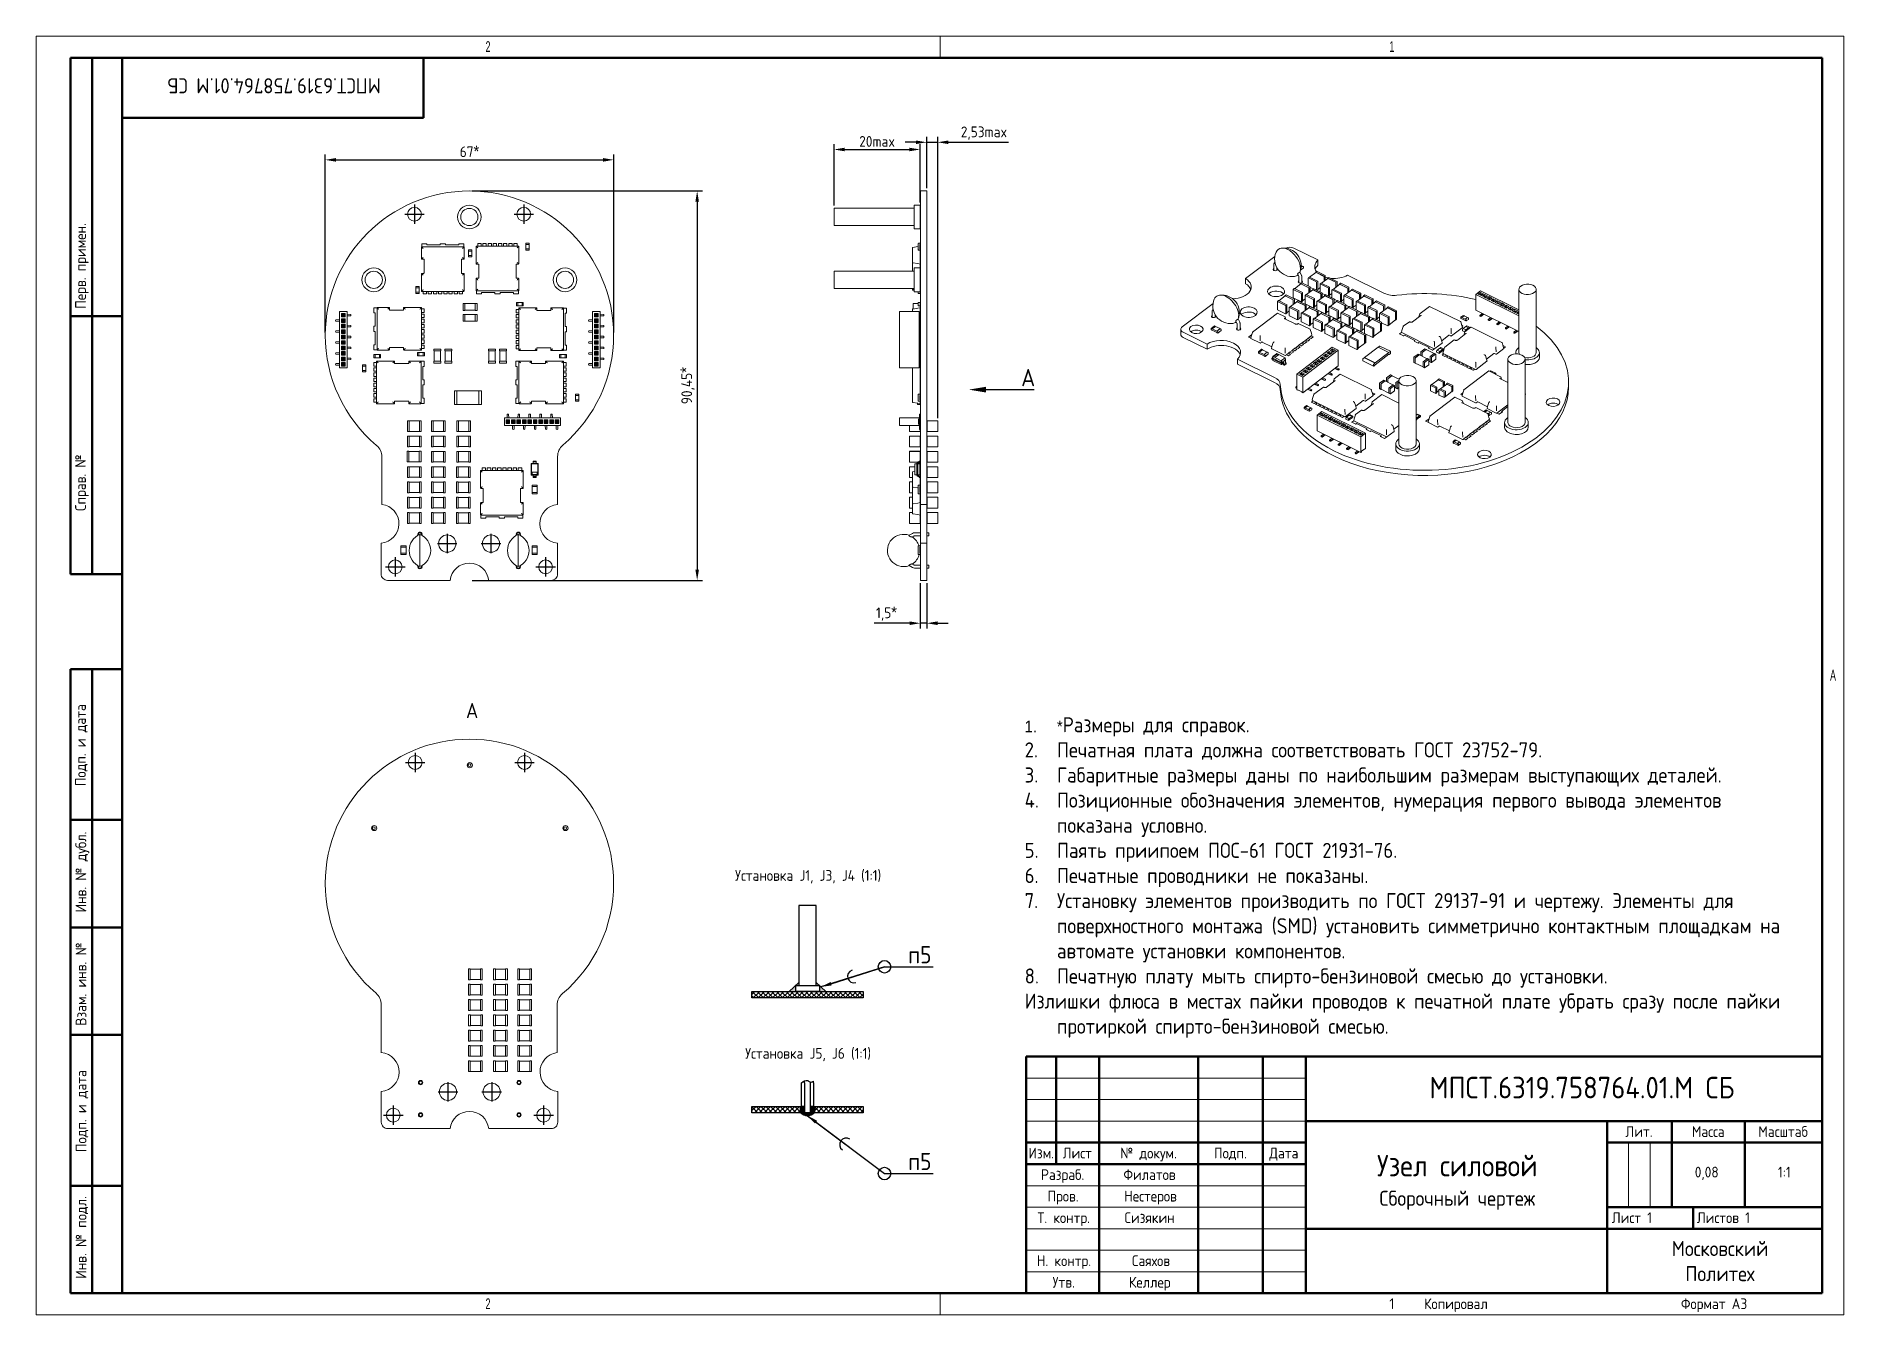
# Model space of a CAD drawing. Header units: millimetres. Extents: x 0 to 420, y 0 to 297.
import ezdxf
from ezdxf import colors
from ezdxf.entities.mleader import LeaderData, LeaderLine
from ezdxf.math import Vec2, Vec3

# ---------------------------------------------------------------- set-up
doc = ezdxf.new("R2010")
doc.units = ezdxf.units.MM
doc.header["$PDSIZE"] = -1
doc.layers.add('ОСНОВНОЙ', color=7, linetype='Continuous', lineweight=25)
doc.styles.add('SLDTEXTSTYLE2', font='TXT', dxfattribs={"width": 0.605})
doc.styles.add('СПДС', font='isocpeur.ttf', dxfattribs={"width": 0.9})
doc.dimstyles.new('Аннотативный', dxfattribs={"dimscale": 0, "dimtxt": 2.5, "dimasz": 2.5, "dimexe": 1.25, "dimexo": 0.625, "dimtad": 1, "dimtxsty": 'Standard', "dimcen": 2.5, "dimadec": 0, "dimazin": 0, "dimtfac": 1, "dimtmove": 0, "dimatfit": 3, "dimfxl": 1, "dimarcsym": 0})
pattern_1 = [(45, (0, -33.5124), (-0.561266, 0.561266), []), (135, (0, -33.5124), (-0.561266, -0.561266), [])]

msp = doc.modelspace()

# ---------------------------------------------------------------- texts
at = {"color": 7, "linetype": 'Continuous', "lineweight": 0, "attachment_point": 2, "style": 'СПДС'}
for s, insert, char_height, rotation in [('МПСТ.6319.758764.01.М СБ', (55.316, 283.732), 3.5, 180), ('Перв. примен.', (9.068, 243.63), 2.5, 90), ('Справ. №', (9.058, 193.281), 2.5, 90), ('Подп. и дата', (9.054, 132.313), 2.5, 90), ('Инв. № дубл.', (9.145, 102.861), 2.5, 90), ('Взам. инв. №', (9.174, 76.822), 2.5, 90), ('Подп. и дата', (9.197, 47.324), 2.5, 90), ('Инв. № подл.', (9.198, 17.964), 2.5, 90)]:
    msp.add_mtext(s, dxfattribs=dict(at, insert=insert, char_height=char_height, rotation=rotation))
at = {"insert": (99.875, 142.112), "char_height": 3.5, "attachment_point": 1, "style": 'СПДС'}
msp.add_mtext_dynamic_manual_height_columns('А', width=12.07747, gutter_width=17.5, heights=[0], dxfattribs=at)
at = {"insert": (227.175, 138.804), "char_height": 2.5, "width": 179.93713, "attachment_point": 1, "style": 'СПДС'}
msp.add_mtext('\\pxi-3,l4,t4;{\\fArial|b0|i0|c0|p34;\\H1.08333x;1.^I\\fArial|b0|i0|c204|p34;*\\fISOCPEUR|b0|i0|c204|p34;\\H1.29231x;Размеры для справок.\\P2.^IПечатная плата должна соответствовать ГОСТ 23752-79.\\P3.^IГабаритные размеры даны по наибольшим размерам выступающих деталей.\\P4.^IПозиционные обозначения элементов, нумерация первого вывода элементов показана условно.\\P5.^IПаять приипоем ПОС-61 ГОСТ 21931-76.\\P6.^IПечатные проводники не показаны.\\P7.^IУстановку элементов производить по ГОСТ 29137-91 и чертежу. Элементы для поверхностного монтажа (SMD) установить симметрично контактным площадкам на автомате установки компонентов.\\P8.^IПечатную плату мыть спирто-бензиновой смесью до установки.\\PИзлишки флюса в местах пайки проводов к печатной плате убрать сразу после пайки протиркой спирто-бензиновой смесью.}', dxfattribs=at)
at = {"color": 7, "linetype": 'Continuous', "lineweight": 0, "attachment_point": 2, "style": 'СПДС'}
for s, insert, char_height in [('Установка J1, J3, J4 (1:1)', (179.357, 103.303), 2.5), ('Установка J5, J6 (1:1)', (179.357, 61.98), 2.5), ('Лит.', (372.408, 43.817), 2.5), ('Масса', (388.491, 43.817), 2.5), ('Масштаб', (405.894, 43.817), 2.5), ('Изм.', (233.524, 38.817), 2.5), ('Лист', (241.898, 38.817), 2.5), ('№ докум.', (258.46, 38.817), 2.5), ('Подп.', (277.482, 38.817), 2.5), ('Дата', (289.886, 38.817), 2.5), ('Разраб.', (238.495, 33.817), 2.5), ('Филатов', (258.682, 33.817), 2.5), ('0,08', (388.14, 34.402), 2.5), ('1:1', (406.168, 34.402), 2.5), ('Пров.', (238.588, 28.817), 2.5), ('Нестеров', (258.912, 28.817), 2.5), ('Т. контр.', (238.743, 23.817), 2.5), ('Сизякин', (258.694, 23.817), 2.5), ('Лист 1', (370.761, 23.817), 2.5), ('Листов 1', (392.026, 23.817), 2.5), ('Московский\\PПолитех', (391.222, 17.148), 3.5), ('Н. контр.', (238.805, 13.817), 2.5), ('Саяхов', (259.026, 13.817), 2.5), ('Утв.', (238.744, 8.817), 2.5), ('Келлер', (258.735, 8.817), 2.5), ('1', (314.983, 3.823), 2.5), ('Копировал', (329.866, 3.817), 2.5), ('Формат А3', (389.849, 3.817), 2.5)]:
    msp.add_mtext(s, dxfattribs=dict(at, insert=insert, char_height=char_height))
at = {"color": 7, "linetype": 'Continuous', "lineweight": 0, "char_height": 3.5, "attachment_point": 2, "style": 'СПДС'}
for s, insert, width in [('{\\H1.42857x;МПСТ.6319.758764.01.М СБ}', (359.154, 55.284), 75.12856), ('{\\H1.42857x;Узел силовой}\\PСборочный чертеж', (330.177, 37.16), 40.94996)]:
    msp.add_mtext(s, dxfattribs=dict(at, insert=insert, width=width))
at = {"layer": 'ОСНОВНОЙ', "char_height": 2.5, "attachment_point": 2, "style": 'SLDTEXTSTYLE2'}
for s, insert in [('2', (104.983, 295.823)), ('1', (314.983, 295.823)), ('A', (417.487, 149.823)), ('2', (104.983, 3.823))]:
    msp.add_mtext(s, dxfattribs=dict(at, insert=insert))

# ---------------------------------------------------------------- blocks, each defined once
blk = doc.blocks.new('*D5')
at = {"color": 0, "lineweight": -2, "transparency": 16777216}
for p, q in [((205.43, 169.97), (205.43, 159.39)), ((206.93, 169.97), (206.93, 159.39)), ((202.93, 160.64), (194.72, 160.64)), ((206.93, 160.64), (205.43, 160.64)), ((209.43, 160.64), (211.93, 160.64))]:
    blk.add_line(p, q, dxfattribs=at)
at = {"color": 0, "transparency": 16777216}
for points in [[(202.93, 161.06), (202.93, 160.22), (205.43, 160.64)], [(209.43, 161.06), (209.43, 160.22), (206.93, 160.64)]]:
    blk.add_solid(points, dxfattribs=at)
at = {"layer": 'Defpoints', "color": 0, "transparency": 16777216}
for p in [(205.43, 170.6), (206.93, 170.6), (205.43, 160.64)]:
    blk.add_point(p, dxfattribs=at)
at = {"color": 0, "transparency": 16777216, "insert": (197.57, 162.87), "char_height": 2.5, "attachment_point": 5, "style": 'СПДС'}
blk.add_mtext('1,5{\\fArial|b0|i0|c204|p34;\\H1.08333x;*}', dxfattribs=at)
blk = doc.blocks.new('*D2')
at = {"color": 0, "lineweight": -2, "transparency": 16777216}
for p, q in [((185.38, 257.63), (185.38, 271.93)), ((187.88, 270.68), (202.88, 270.68)), ((205.38, 258.38), (205.38, 271.93))]:
    blk.add_line(p, q, dxfattribs=at)
at = {"color": 0, "transparency": 16777216}
for points in [[(187.88, 271.09), (187.88, 270.26), (185.38, 270.68)], [(202.88, 271.09), (202.88, 270.26), (205.38, 270.68)]]:
    blk.add_solid(points, dxfattribs=at)
at = {"layer": 'Defpoints', "color": 0, "transparency": 16777216}
for p in [(205.38, 270.68), (185.38, 257.01), (205.38, 257.76)]:
    blk.add_point(p, dxfattribs=at)
at = {"color": 0, "transparency": 16777216, "insert": (195.38, 272.55), "char_height": 2.5, "attachment_point": 5, "style": 'СПДС'}
blk.add_mtext('20max', dxfattribs=at)
blk = doc.blocks.new('*D4')
at = {"color": 0, "lineweight": -2, "transparency": 16777216}
for p, q in [((101.3, 261.05), (154.83, 261.05)), ((153.58, 258.55), (153.58, 173.1)), ((101.3, 170.6), (154.83, 170.6))]:
    blk.add_line(p, q, dxfattribs=at)
at = {"color": 0, "transparency": 16777216}
for points in [[(153.16, 258.55), (153.99, 258.55), (153.58, 261.05)], [(153.16, 173.1), (153.99, 173.1), (153.58, 170.6)]]:
    blk.add_solid(points, dxfattribs=at)
at = {"layer": 'Defpoints', "color": 0, "transparency": 16777216}
for p in [(100.68, 261.05), (100.68, 170.6), (153.58, 170.6)]:
    blk.add_point(p, dxfattribs=at)
at = {"color": 0, "transparency": 16777216, "insert": (151.35, 215.82), "char_height": 2.5, "width": 8.1979, "attachment_point": 5, "rotation": 90, "style": 'СПДС'}
blk.add_mtext('90,45{\\fArial|b0|i0|c204|p34;\\H1.08333x;*}', dxfattribs=at)
blk = doc.blocks.new('*D3')
at = {"color": 0, "lineweight": -2, "transparency": 16777216}
for p, q in [((67.18, 228.18), (67.18, 269.52)), ((134.18, 228.18), (134.18, 269.52)), ((69.68, 268.27), (131.68, 268.27))]:
    blk.add_line(p, q, dxfattribs=at)
at = {"color": 0, "transparency": 16777216}
for points in [[(69.68, 268.69), (69.68, 267.85), (67.18, 268.27)], [(131.68, 268.69), (131.68, 267.85), (134.18, 268.27)]]:
    blk.add_solid(points, dxfattribs=at)
at = {"layer": 'Defpoints', "color": 0, "transparency": 16777216}
for p in [(134.18, 268.27), (67.18, 227.55), (134.18, 227.55)]:
    blk.add_point(p, dxfattribs=at)
at = {"color": 0, "transparency": 16777216, "insert": (100.68, 270.25), "char_height": 2.5, "width": 4.4727, "attachment_point": 5, "style": 'СПДС'}
blk.add_mtext('67{\\fArial|b0|i0|c204|p34;\\H1.08333x;*}', dxfattribs=at)
blk = doc.blocks.new('A$C88967b05')
at = {"color": 0, "linetype": 'Continuous', "lineweight": 0}
for p, q in [((186.24, -57.02), (186.24, -59.72)), ((186.29, -56.94), (186.29, -56.22)), ((186.29, -56.22), (187.49, -56.22)), ((196.04, -56.92), (186.34, -56.92)), ((186.54, -57.23), (186.34, -57.02)), ((186.54, -57.23), (186.64, -57.32)), ((187.49, -56.22), (187.49, -56.52)), ((187.49, -56.52), (190.59, -56.52)), ((190.59, -56.52), (190.59, -56.22)), ((190.59, -56.22), (191.79, -56.22)), ((191.79, -56.22), (191.79, -56.52)), ((191.79, -56.52), (194.89, -56.52)), ((194.89, -56.52), (194.89, -56.22)), ((194.89, -56.22), (196.09, -56.22)), ((195.83, -57.23), (195.74, -57.32)), ((195.83, -57.23), (196.04, -57.02)), ((196.09, -56.22), (196.09, -56.94)), ((196.14, -59.72), (196.14, -57.02)), ((197.14, -57.71), (197.14, -57.67)), ((197.94, -57.67), (197.14, -57.67)), ((197.14, -57.92), (197.14, -57.71)), ((197.14, -57.92), (197.14, -57.97)), ((197.14, -58.97), (197.14, -57.97)), ((197.94, -57.97), (197.14, -57.97)), ((197.94, -57.71), (197.94, -57.67)), ((197.94, -57.92), (197.94, -57.71)), ((197.94, -57.92), (197.94, -57.97)), ((197.94, -58.97), (197.94, -57.97)), ((198.94, -56.88), (198.94, -60.86)), ((199.29, -56.78), (199.04, -56.78)), ((199.24, -57.08), (199.04, -56.88)), ((199.34, -57.18), (199.24, -57.08)), ((199.29, -56.78), (199.29, -56.18)), ((199.29, -56.18), (200.09, -56.18)), ((200.09, -56.78), (199.29, -56.78)), ((200.09, -56.18), (200.09, -56.78)), ((200.49, -56.78), (200.09, -56.78)), ((200.49, -56.78), (200.49, -56.18)), ((200.49, -56.18), (201.29, -56.18)), ((201.29, -56.78), (200.49, -56.78)), ((201.29, -56.18), (201.29, -56.78)), ((201.69, -56.78), (201.29, -56.78)), ((201.69, -56.78), (201.69, -56.18)), ((201.69, -56.18), (202.49, -56.18)), ((202.49, -56.78), (201.69, -56.78)), ((202.49, -56.18), (202.49, -56.78)), ((202.89, -56.78), (202.49, -56.78)), ((202.89, -56.78), (202.89, -56.18)), ((202.89, -56.18), (203.69, -56.18)), ((203.69, -56.78), (202.89, -56.78)), ((203.69, -56.18), (203.69, -56.78)), ((204.09, -56.78), (203.69, -56.78)), ((204.09, -56.78), (204.09, -56.18)), ((204.09, -56.18), (204.89, -56.18)), ((204.89, -56.78), (204.09, -56.78)), ((204.89, -56.18), (204.89, -56.78)), ((205.29, -56.78), (204.89, -56.78)), ((205.29, -56.78), (205.29, -56.18)), ((205.29, -56.18), (206.09, -56.18)), ((206.09, -56.78), (205.29, -56.78)), ((206.09, -56.18), (206.09, -56.78)), ((206.49, -56.78), (206.09, -56.78)), ((206.49, -56.78), (206.49, -56.18)), ((206.49, -56.18), (207.29, -56.18)), ((207.29, -56.78), (206.49, -56.78)), ((207.29, -56.18), (207.29, -56.78)), ((207.69, -56.78), (207.29, -56.78)), ((207.69, -56.78), (207.69, -56.18)), ((207.69, -56.18), (208.49, -56.18)), ((208.49, -56.78), (207.69, -56.78)), ((208.44, -57.18), (208.53, -57.08)), ((208.49, -56.18), (208.49, -56.78)), ((208.74, -56.78), (208.49, -56.78)), ((208.53, -57.08), (208.74, -56.88)), ((208.84, -60.86), (208.84, -56.88)), ((210.47, -56.19), (210.47, -56.14)), ((211.27, -56.14), (210.47, -56.14)), ((210.47, -56.4), (210.47, -56.19)), ((210.47, -56.4), (210.47, -56.44)), ((210.47, -57.44), (210.47, -56.44)), ((211.27, -56.44), (210.47, -56.44)), ((210.47, -57.49), (210.47, -57.44)), ((211.27, -57.44), (210.47, -57.44)), ((210.47, -57.7), (210.47, -57.49)), ((210.47, -57.7), (210.47, -57.74)), ((211.27, -57.74), (210.47, -57.74)), ((211.27, -56.19), (211.27, -56.14)), ((211.27, -56.4), (211.27, -56.19)), ((211.27, -56.4), (211.27, -56.44)), ((211.27, -57.44), (211.27, -56.44)), ((211.27, -57.49), (211.27, -57.44)), ((211.27, -57.7), (211.27, -57.49)), ((211.27, -57.7), (211.27, -57.74)), ((186.54, -59.52), (186.34, -59.72)), ((186.34, -59.82), (186.74, -59.82)), ((186.54, -59.52), (186.64, -59.42)), ((186.84, -59.92), (186.84, -63.02)), ((195.54, -63.02), (195.54, -59.92)), ((195.64, -59.82), (196.04, -59.82)), ((195.83, -59.52), (195.74, -59.42)), ((195.83, -59.52), (196.04, -59.72)), ((197.14, -59.01), (197.14, -58.97)), ((197.94, -58.97), (197.14, -58.97)), ((197.14, -59.22), (197.14, -59.01)), ((197.14, -59.22), (197.14, -59.27)), ((197.94, -59.27), (197.14, -59.27)), ((197.94, -59.01), (197.94, -58.97)), ((197.94, -59.22), (197.94, -59.01)), ((197.94, -59.22), (197.94, -59.27)), ((199.24, -60.65), (199.04, -60.86)), ((199.04, -60.96), (199.44, -60.96)), ((199.34, -60.56), (199.24, -60.65)), ((199.54, -61.06), (199.54, -64.16)), ((208.24, -64.16), (208.24, -61.06)), ((208.34, -60.96), (208.74, -60.96)), ((208.44, -60.56), (208.53, -60.65)), ((208.53, -60.65), (208.74, -60.86)), ((184.93, -66.24), (184.93, -66.2)), ((185.73, -66.2), (184.93, -66.2)), ((184.93, -66.45), (184.93, -66.24)), ((184.93, -66.45), (184.93, -66.5)), ((184.93, -67.5), (184.93, -66.5)), ((185.73, -66.5), (184.93, -66.5)), ((185.73, -66.24), (185.73, -66.2)), ((185.73, -66.45), (185.73, -66.24)), ((185.73, -66.45), (185.73, -66.5)), ((185.73, -67.5), (185.73, -66.5)), ((186.24, -63.22), (186.24, -67.2)), ((186.74, -63.12), (186.34, -63.12)), ((186.54, -63.42), (186.34, -63.22)), ((186.54, -67), (186.34, -67.2)), ((186.64, -63.52), (186.54, -63.42)), ((186.64, -66.9), (186.54, -67)), ((196.04, -63.12), (195.64, -63.12)), ((195.74, -63.52), (195.83, -63.42)), ((195.74, -66.9), (195.83, -67)), ((195.83, -63.42), (196.04, -63.22)), ((195.83, -67), (196.04, -67.2)), ((196.14, -67.2), (196.14, -63.22)), ((198.94, -64.36), (198.94, -67.05)), ((198.99, -67.85), (198.99, -67.14)), ((199.44, -64.26), (199.04, -64.26)), ((199.24, -64.56), (199.04, -64.36)), ((199.24, -66.85), (199.04, -67.05)), ((199.04, -67.15), (208.74, -67.15)), ((199.24, -64.56), (199.34, -64.66)), ((199.24, -66.85), (199.34, -66.75)), ((208.74, -64.26), (208.34, -64.26)), ((208.53, -64.56), (208.44, -64.66)), ((208.53, -66.85), (208.44, -66.75)), ((208.53, -64.56), (208.74, -64.36)), ((208.53, -66.85), (208.74, -67.05)), ((208.79, -67.14), (208.79, -67.85)), ((208.84, -67.05), (208.84, -64.36)), ((175.2, -72.29), (175.2, -71.09)), ((175.2, -71.09), (175.91, -71.09)), ((175.9, -71.14), (175.9, -80.84)), ((178.69, -71.04), (176, -71.04)), ((176.2, -71.34), (176, -71.14)), ((176.2, -71.34), (176.3, -71.44)), ((178.49, -71.34), (178.39, -71.44)), ((178.49, -71.34), (178.69, -71.14)), ((178.79, -71.54), (178.79, -71.14)), ((182.09, -71.14), (182.09, -71.54)), ((186.17, -71.04), (182.19, -71.04)), ((182.4, -71.34), (182.19, -71.14)), ((182.49, -71.44), (182.4, -71.34)), ((184.93, -67.54), (184.93, -67.5)), ((185.73, -67.5), (184.93, -67.5)), ((184.93, -67.75), (184.93, -67.54)), ((184.93, -67.75), (184.93, -67.8)), ((185.73, -67.8), (184.93, -67.8)), ((185.73, -67.54), (185.73, -67.5)), ((185.73, -67.75), (185.73, -67.54)), ((185.73, -67.75), (185.73, -67.8)), ((185.87, -71.44), (185.97, -71.34)), ((185.97, -71.34), (186.17, -71.14)), ((186.27, -71.39), (186.27, -71.14)), ((186.27, -72.19), (186.27, -71.39)), ((186.27, -71.39), (186.87, -71.39)), ((186.34, -67.3), (186.59, -67.3)), ((186.59, -67.3), (187.39, -67.3)), ((186.59, -67.9), (186.59, -67.3)), ((187.39, -67.9), (186.59, -67.9)), ((186.87, -71.39), (186.87, -72.19)), ((187.39, -67.3), (187.79, -67.3)), ((187.39, -67.3), (187.39, -67.9)), ((187.79, -67.3), (188.59, -67.3)), ((187.79, -67.9), (187.79, -67.3)), ((188.59, -67.9), (187.79, -67.9)), ((188.59, -67.3), (188.99, -67.3)), ((188.59, -67.3), (188.59, -67.9)), ((188.99, -67.3), (189.79, -67.3)), ((188.99, -67.9), (188.99, -67.3)), ((189.79, -67.9), (188.99, -67.9)), ((189.79, -67.3), (190.19, -67.3)), ((189.79, -67.3), (189.79, -67.9)), ((190.19, -67.3), (190.99, -67.3)), ((190.19, -67.9), (190.19, -67.3)), ((190.99, -67.9), (190.19, -67.9)), ((190.99, -67.3), (191.39, -67.3)), ((190.99, -67.3), (190.99, -67.9)), ((191.39, -67.3), (192.19, -67.3)), ((191.39, -67.9), (191.39, -67.3)), ((192.19, -67.9), (191.39, -67.9)), ((192.19, -67.3), (192.59, -67.3)), ((192.19, -67.3), (192.19, -67.9)), ((192.59, -67.3), (193.39, -67.3)), ((192.59, -67.9), (192.59, -67.3)), ((193.39, -67.9), (192.59, -67.9)), ((193.39, -67.3), (193.79, -67.3)), ((193.39, -67.3), (193.39, -67.9)), ((193.79, -67.3), (194.59, -67.3)), ((193.79, -67.9), (193.79, -67.3)), ((194.59, -67.9), (193.79, -67.9)), ((194.59, -67.3), (194.99, -67.3)), ((194.59, -67.3), (194.59, -67.9)), ((194.99, -67.3), (195.79, -67.3)), ((194.99, -67.9), (194.99, -67.3)), ((195.79, -67.9), (194.99, -67.9)), ((195.79, -67.3), (196.04, -67.3)), ((195.79, -67.3), (195.79, -67.9)), ((196.34, -70.11), (195.94, -70.11)), ((195.94, -70.15), (195.94, -70.11)), ((195.94, -70.15), (195.94, -71.67)), ((196.34, -70.15), (196.34, -70.11)), ((198.74, -70.15), (196.34, -70.15)), ((196.34, -70.15), (196.34, -71.67)), ((199.14, -70.11), (198.74, -70.11)), ((198.74, -70.15), (198.74, -70.11)), ((198.74, -70.15), (198.74, -71.67)), ((200.19, -67.85), (198.99, -67.85)), ((199.14, -70.15), (199.14, -70.11)), ((199.14, -70.15), (199.14, -71.67)), ((203.29, -67.55), (200.19, -67.55)), ((200.19, -67.55), (200.19, -67.85)), ((203.29, -67.85), (203.29, -67.55)), ((204.49, -67.85), (203.29, -67.85)), ((207.59, -67.55), (204.49, -67.55)), ((204.49, -67.55), (204.49, -67.85)), ((207.59, -67.85), (207.59, -67.55)), ((208.79, -67.85), (207.59, -67.85)), ((208.29, -70.68), (208.29, -69.88)), ((208.34, -69.88), (208.29, -69.88)), ((208.34, -70.68), (208.29, -70.68)), ((208.34, -69.88), (208.55, -69.88)), ((208.34, -70.68), (208.55, -70.68)), ((208.55, -69.88), (208.59, -69.88)), ((208.55, -70.68), (208.59, -70.68)), ((208.59, -70.68), (208.59, -69.88)), ((208.59, -69.88), (209.59, -69.88)), ((208.59, -70.68), (209.59, -70.68)), ((208.84, -71.23), (208.84, -71.48)), ((212.92, -71.13), (208.94, -71.13)), ((209.14, -71.44), (208.94, -71.23)), ((209.64, -69.88), (209.59, -69.88)), ((209.59, -70.68), (209.59, -69.88)), ((209.64, -70.68), (209.59, -70.68)), ((209.64, -69.88), (209.85, -69.88)), ((209.64, -70.68), (209.85, -70.68)), ((209.85, -69.88), (209.89, -69.88)), ((209.85, -70.68), (209.89, -70.68)), ((209.89, -70.68), (209.89, -69.88)), ((212.71, -71.44), (212.92, -71.23)), ((213.02, -71.63), (213.02, -71.23)), ((216.32, -71.23), (216.32, -71.63)), ((219.11, -71.13), (216.42, -71.13)), ((216.62, -71.44), (216.42, -71.23)), ((218.91, -71.44), (219.11, -71.23)), ((219.2, -71.18), (219.91, -71.18)), ((219.21, -80.93), (219.21, -71.23)), ((219.91, -71.18), (219.91, -72.38)), ((166.33, -73.92), (167.17, -73.9)), ((167.17, -74.28), (166.33, -74.25)), ((168.97, -72.01), (167.17, -72.01)), ((167.17, -72.01), (167.17, -85.06)), ((167.65, -72.4), (167.65, -73.24)), ((168.49, -72.4), (167.65, -72.4)), ((167.65, -72.4), (167.86, -72.61)), ((167.65, -73.24), (167.86, -73.03)), ((167.65, -73.24), (168.49, -73.24)), ((167.65, -73.67), (167.65, -74.51)), ((168.49, -73.67), (167.65, -73.67)), ((167.65, -73.67), (167.86, -73.88)), ((167.65, -74.51), (167.86, -74.3)), ((167.65, -74.51), (168.49, -74.51)), ((167.65, -74.94), (167.65, -75.78)), ((168.49, -74.94), (167.65, -74.94)), ((167.65, -74.94), (167.86, -75.15)), ((167.65, -75.78), (167.86, -75.57)), ((167.86, -72.61), (167.86, -73.03)), ((168.28, -72.61), (167.86, -72.61)), ((167.86, -72.61), (167.86, -73.03)), ((168.28, -72.61), (167.86, -72.61)), ((167.86, -73.03), (168.28, -73.03)), ((167.86, -73.03), (168.28, -73.03)), ((167.86, -73.88), (167.86, -74.3)), ((168.28, -73.88), (167.86, -73.88)), ((167.86, -73.88), (167.86, -74.3)), ((168.28, -73.88), (167.86, -73.88)), ((167.86, -74.3), (168.28, -74.3)), ((167.86, -74.3), (168.28, -74.3)), ((167.86, -75.15), (167.86, -75.57)), ((168.28, -75.15), (167.86, -75.15)), ((167.86, -75.15), (167.86, -75.57)), ((168.28, -75.15), (167.86, -75.15)), ((167.86, -75.57), (168.28, -75.57)), ((167.86, -75.57), (168.28, -75.57)), ((168, -72.61), (168, -72.64)), ((168, -72.64), (168, -72.99)), ((168.15, -72.64), (168, -72.64)), ((168, -72.99), (168, -73.03)), ((168.15, -72.99), (168, -72.99)), ((168, -73.91), (168, -73.88)), ((168, -74.26), (168, -73.91)), ((168, -73.91), (168.15, -73.91)), ((168, -74.3), (168, -74.26)), ((168, -74.26), (168.15, -74.26)), ((168, -75.15), (168, -75.18)), ((168, -75.18), (168, -75.53)), ((168.15, -75.18), (168, -75.18)), ((168, -75.53), (168, -75.57)), ((168.15, -75.53), (168, -75.53)), ((168.15, -72.61), (168.15, -72.64)), ((168.15, -72.64), (168.15, -72.99)), ((168.15, -72.99), (168.15, -73.03)), ((168.15, -73.91), (168.15, -73.88)), ((168.15, -74.26), (168.15, -73.91)), ((168.15, -74.3), (168.15, -74.26)), ((168.15, -75.15), (168.15, -75.18)), ((168.15, -75.18), (168.15, -75.53)), ((168.15, -75.53), (168.15, -75.57)), ((168.49, -72.4), (168.28, -72.61)), ((168.28, -73.03), (168.28, -72.61)), ((168.28, -73.03), (168.28, -72.61)), ((168.49, -73.24), (168.28, -73.03)), ((168.49, -73.67), (168.28, -73.88)), ((168.28, -74.3), (168.28, -73.88)), ((168.28, -74.3), (168.28, -73.88)), ((168.49, -74.51), (168.28, -74.3)), ((168.49, -74.94), (168.28, -75.15)), ((168.28, -75.57), (168.28, -75.15)), ((168.28, -75.57), (168.28, -75.15)), ((168.49, -75.78), (168.28, -75.57)), ((168.49, -73.24), (168.49, -72.4)), ((168.49, -74.51), (168.49, -73.67)), ((168.49, -75.78), (168.49, -74.94)), ((168.97, -85.06), (168.97, -72.01)), ((168.97, -72.63), (169.82, -72.65)), ((169.82, -72.98), (168.97, -73.01)), ((168.97, -75.17), (169.82, -75.19)), ((169.82, -75.52), (168.97, -75.55)), ((175.5, -72.29), (175.2, -72.29)), ((175.2, -75.39), (175.5, -75.39)), ((175.2, -76.59), (175.2, -75.39)), ((175.5, -75.39), (175.5, -72.29)), ((181.99, -71.64), (178.89, -71.64)), ((186.27, -72.59), (186.27, -72.19)), ((186.87, -72.19), (186.27, -72.19)), ((186.27, -73.39), (186.27, -72.59)), ((186.27, -72.59), (186.87, -72.59)), ((186.27, -73.79), (186.27, -73.39)), ((186.87, -73.39), (186.27, -73.39)), ((186.27, -74.59), (186.27, -73.79)), ((186.27, -73.79), (186.87, -73.79)), ((186.27, -74.99), (186.27, -74.59)), ((186.87, -74.59), (186.27, -74.59)), ((186.27, -75.79), (186.27, -74.99)), ((186.27, -74.99), (186.87, -74.99)), ((186.87, -72.59), (186.87, -73.39)), ((186.87, -73.79), (186.87, -74.59)), ((186.87, -74.99), (186.87, -75.79)), ((195.94, -71.67), (195.94, -71.71)), ((196.34, -71.71), (195.94, -71.71)), ((196.34, -72.65), (195.94, -72.65)), ((195.94, -72.69), (195.94, -72.65)), ((195.94, -72.69), (195.94, -74.21)), ((195.94, -74.21), (195.94, -74.25)), ((196.34, -74.25), (195.94, -74.25)), ((198.74, -71.67), (196.34, -71.67)), ((196.34, -71.67), (196.34, -71.71)), ((196.34, -72.69), (196.34, -72.65)), ((198.74, -72.69), (196.34, -72.69)), ((196.34, -72.69), (196.34, -74.21)), ((198.74, -74.21), (196.34, -74.21)), ((196.34, -74.21), (196.34, -74.25)), ((198.74, -71.67), (198.74, -71.71)), ((199.14, -71.71), (198.74, -71.71)), ((199.14, -72.65), (198.74, -72.65)), ((198.74, -72.69), (198.74, -72.65)), ((198.74, -72.69), (198.74, -74.21)), ((198.74, -74.21), (198.74, -74.25)), ((199.14, -74.25), (198.74, -74.25)), ((199.14, -71.67), (199.14, -71.71)), ((199.14, -72.69), (199.14, -72.65)), ((199.14, -72.69), (199.14, -74.21)), ((199.14, -74.21), (199.14, -74.25)), ((208.24, -72.28), (208.24, -71.48)), ((208.24, -71.48), (208.84, -71.48)), ((208.84, -72.28), (208.24, -72.28)), ((208.24, -72.68), (208.84, -72.68)), ((208.24, -73.48), (208.24, -72.68)), ((208.84, -73.48), (208.24, -73.48)), ((208.24, -73.88), (208.84, -73.88)), ((208.24, -74.68), (208.24, -73.88)), ((208.84, -74.68), (208.24, -74.68)), ((208.24, -75.08), (208.84, -75.08)), ((208.24, -75.88), (208.24, -75.08)), ((208.84, -71.48), (208.84, -72.28)), ((208.84, -72.28), (208.84, -72.68)), ((208.84, -72.68), (208.84, -73.48)), ((208.84, -73.48), (208.84, -73.88)), ((208.84, -73.88), (208.84, -74.68)), ((208.84, -74.68), (208.84, -75.08)), ((208.84, -75.08), (208.84, -75.88)), ((209.24, -71.54), (209.14, -71.44)), ((212.61, -71.54), (212.71, -71.44)), ((216.22, -71.73), (213.12, -71.73)), ((216.62, -71.44), (216.72, -71.54)), ((218.91, -71.44), (218.81, -71.54)), ((219.91, -72.38), (219.61, -72.38)), ((219.61, -72.38), (219.61, -75.48)), ((219.61, -75.48), (219.91, -75.48)), ((219.91, -75.48), (219.91, -76.68)), ((225.08, -73.92), (225.93, -73.9)), ((225.93, -74.28), (225.08, -74.25)), ((227.73, -72.01), (225.93, -72.01)), ((225.93, -72.01), (225.93, -85.06)), ((226.41, -72.4), (226.41, -73.24)), ((227.25, -72.4), (226.41, -72.4)), ((226.41, -72.4), (226.62, -72.61)), ((226.41, -73.24), (226.62, -73.03)), ((226.41, -73.24), (227.25, -73.24)), ((226.41, -73.67), (226.41, -74.51)), ((227.25, -73.67), (226.41, -73.67)), ((226.41, -73.67), (226.62, -73.88)), ((226.41, -74.51), (226.62, -74.3)), ((226.41, -74.51), (227.25, -74.51)), ((226.41, -74.94), (226.41, -75.78)), ((227.25, -74.94), (226.41, -74.94)), ((226.41, -74.94), (226.62, -75.15)), ((226.41, -75.78), (226.62, -75.57)), ((226.62, -72.61), (226.62, -73.03)), ((227.04, -72.61), (226.62, -72.61)), ((226.62, -72.61), (226.62, -73.03)), ((227.04, -72.61), (226.62, -72.61)), ((226.62, -73.03), (227.04, -73.03)), ((226.62, -73.03), (227.04, -73.03)), ((226.62, -73.88), (226.62, -74.3)), ((227.04, -73.88), (226.62, -73.88)), ((226.62, -73.88), (226.62, -74.3)), ((227.04, -73.88), (226.62, -73.88)), ((226.62, -74.3), (227.04, -74.3)), ((226.62, -74.3), (227.04, -74.3)), ((226.62, -75.15), (226.62, -75.57)), ((227.04, -75.15), (226.62, -75.15)), ((226.62, -75.15), (226.62, -75.57)), ((227.04, -75.15), (226.62, -75.15)), ((226.62, -75.57), (227.04, -75.57)), ((226.62, -75.57), (227.04, -75.57)), ((226.75, -72.61), (226.75, -72.64)), ((226.75, -72.64), (226.75, -72.99)), ((226.9, -72.64), (226.75, -72.64)), ((226.75, -72.99), (226.75, -73.03)), ((226.9, -72.99), (226.75, -72.99)), ((226.75, -73.91), (226.75, -73.88)), ((226.75, -74.26), (226.75, -73.91)), ((226.75, -73.91), (226.9, -73.91)), ((226.75, -74.3), (226.75, -74.26)), ((226.75, -74.26), (226.9, -74.26)), ((226.75, -75.15), (226.75, -75.18)), ((226.75, -75.18), (226.75, -75.53)), ((226.9, -75.18), (226.75, -75.18)), ((226.75, -75.53), (226.75, -75.57)), ((226.9, -75.53), (226.75, -75.53)), ((226.9, -72.61), (226.9, -72.64)), ((226.9, -72.64), (226.9, -72.99)), ((226.9, -72.99), (226.9, -73.03)), ((226.9, -73.91), (226.9, -73.88)), ((226.9, -74.26), (226.9, -73.91)), ((226.9, -74.3), (226.9, -74.26)), ((226.9, -75.15), (226.9, -75.18)), ((226.9, -75.18), (226.9, -75.53)), ((226.9, -75.53), (226.9, -75.57)), ((227.25, -72.4), (227.04, -72.61)), ((227.04, -73.03), (227.04, -72.61)), ((227.04, -73.03), (227.04, -72.61)), ((227.25, -73.24), (227.04, -73.03)), ((227.25, -73.67), (227.04, -73.88)), ((227.04, -74.3), (227.04, -73.88)), ((227.04, -74.3), (227.04, -73.88)), ((227.25, -74.51), (227.04, -74.3)), ((227.25, -74.94), (227.04, -75.15)), ((227.04, -75.57), (227.04, -75.15)), ((227.04, -75.57), (227.04, -75.15)), ((227.25, -75.78), (227.04, -75.57)), ((227.25, -73.24), (227.25, -72.4)), ((227.25, -74.51), (227.25, -73.67)), ((227.25, -75.78), (227.25, -74.94)), ((227.73, -85.06), (227.73, -72.01)), ((227.73, -72.63), (228.57, -72.65)), ((228.57, -72.98), (227.73, -73.01)), ((227.73, -75.17), (228.57, -75.19)), ((228.57, -75.52), (227.73, -75.55)), ((166.33, -76.46), (167.17, -76.44)), ((167.17, -76.82), (166.33, -76.79)), ((166.33, -79), (167.17, -78.98)), ((167.17, -79.36), (166.33, -79.33)), ((167.65, -75.78), (168.49, -75.78)), ((167.65, -76.21), (167.65, -77.05)), ((168.49, -76.21), (167.65, -76.21)), ((167.65, -76.21), (167.86, -76.42)), ((167.65, -77.05), (167.86, -76.84)), ((167.65, -77.05), (168.49, -77.05)), ((168.49, -77.48), (167.65, -77.48)), ((167.65, -77.48), (167.65, -78.32)), ((167.65, -77.48), (167.86, -77.69)), ((167.65, -78.32), (167.86, -78.11)), ((167.65, -78.32), (168.49, -78.32)), ((167.65, -78.75), (167.65, -79.59)), ((168.49, -78.75), (167.65, -78.75)), ((167.65, -78.75), (167.86, -78.96)), ((167.65, -79.59), (167.86, -79.38)), ((167.65, -79.59), (168.49, -79.59)), ((167.86, -76.42), (167.86, -76.84)), ((168.28, -76.42), (167.86, -76.42)), ((167.86, -76.42), (167.86, -76.84)), ((168.28, -76.42), (167.86, -76.42)), ((167.86, -76.84), (168.28, -76.84)), ((167.86, -76.84), (168.28, -76.84)), ((168.28, -77.69), (167.86, -77.69)), ((167.86, -77.69), (167.86, -78.11)), ((167.86, -77.69), (167.86, -78.11)), ((168.28, -77.69), (167.86, -77.69)), ((167.86, -78.11), (168.28, -78.11)), ((167.86, -78.11), (168.28, -78.11)), ((167.86, -78.96), (167.86, -79.38)), ((168.28, -78.96), (167.86, -78.96)), ((167.86, -78.96), (167.86, -79.38)), ((168.28, -78.96), (167.86, -78.96)), ((167.86, -79.38), (168.28, -79.38)), ((167.86, -79.38), (168.28, -79.38)), ((168, -76.45), (168, -76.42)), ((168, -76.8), (168, -76.45)), ((168, -76.45), (168.15, -76.45)), ((168, -76.84), (168, -76.8)), ((168, -76.8), (168.15, -76.8)), ((168, -77.69), (168, -77.72)), ((168, -77.72), (168, -78.07)), ((168.15, -77.72), (168, -77.72)), ((168, -78.07), (168, -78.11)), ((168.15, -78.07), (168, -78.07)), ((168, -78.99), (168, -78.96)), ((168, -79.34), (168, -78.99)), ((168, -78.99), (168.15, -78.99)), ((168, -79.38), (168, -79.34)), ((168, -79.34), (168.15, -79.34)), ((168.15, -76.45), (168.15, -76.42)), ((168.15, -76.8), (168.15, -76.45)), ((168.15, -76.84), (168.15, -76.8)), ((168.15, -77.69), (168.15, -77.72)), ((168.15, -77.72), (168.15, -78.07)), ((168.15, -78.07), (168.15, -78.11)), ((168.15, -78.99), (168.15, -78.96)), ((168.15, -79.34), (168.15, -78.99)), ((168.15, -79.38), (168.15, -79.34)), ((168.49, -76.21), (168.28, -76.42)), ((168.28, -76.84), (168.28, -76.42)), ((168.28, -76.84), (168.28, -76.42)), ((168.49, -77.05), (168.28, -76.84)), ((168.49, -77.48), (168.28, -77.69)), ((168.28, -78.11), (168.28, -77.69)), ((168.28, -78.11), (168.28, -77.69)), ((168.49, -78.32), (168.28, -78.11)), ((168.49, -78.75), (168.28, -78.96)), ((168.28, -79.38), (168.28, -78.96)), ((168.28, -79.38), (168.28, -78.96)), ((168.49, -79.59), (168.28, -79.38)), ((168.49, -77.05), (168.49, -76.21)), ((168.49, -78.32), (168.49, -77.48)), ((168.49, -79.59), (168.49, -78.75)), ((168.97, -77.71), (169.82, -77.73)), ((169.82, -78.06), (168.97, -78.09)), ((175.5, -76.59), (175.2, -76.59)), ((175.2, -80.89), (175.2, -79.69)), ((175.2, -79.69), (175.5, -79.69)), ((175.5, -79.69), (175.5, -76.59)), ((186.27, -76.19), (186.27, -75.79)), ((186.87, -75.79), (186.27, -75.79)), ((186.27, -76.99), (186.27, -76.19)), ((186.27, -76.19), (186.87, -76.19)), ((186.27, -77.39), (186.27, -76.99)), ((186.87, -76.99), (186.27, -76.99)), ((186.27, -78.19), (186.27, -77.39)), ((186.27, -77.39), (186.87, -77.39)), ((186.27, -78.59), (186.27, -78.19)), ((186.87, -78.19), (186.27, -78.19)), ((186.27, -79.39), (186.27, -78.59)), ((186.27, -78.59), (186.87, -78.59)), ((186.27, -79.79), (186.27, -79.39)), ((186.87, -79.39), (186.27, -79.39)), ((186.27, -80.59), (186.27, -79.79)), ((186.27, -79.79), (186.87, -79.79)), ((186.87, -76.19), (186.87, -76.99)), ((186.87, -77.39), (186.87, -78.19)), ((186.87, -78.59), (186.87, -79.39)), ((186.87, -79.79), (186.87, -80.59)), ((208.84, -75.88), (208.24, -75.88)), ((208.24, -76.28), (208.84, -76.28)), ((208.24, -77.08), (208.24, -76.28)), ((208.84, -77.08), (208.24, -77.08)), ((208.24, -77.48), (208.84, -77.48)), ((208.24, -78.28), (208.24, -77.48)), ((208.84, -78.28), (208.24, -78.28)), ((208.24, -78.68), (208.84, -78.68)), ((208.24, -79.48), (208.24, -78.68)), ((208.84, -79.48), (208.24, -79.48)), ((208.84, -75.88), (208.84, -76.28)), ((208.84, -76.28), (208.84, -77.08)), ((208.84, -77.08), (208.84, -77.48)), ((208.84, -77.48), (208.84, -78.28)), ((208.84, -78.28), (208.84, -78.68)), ((208.84, -78.68), (208.84, -79.48)), ((208.84, -79.48), (208.84, -79.88)), ((219.91, -76.68), (219.61, -76.68)), ((219.61, -76.68), (219.61, -79.78)), ((219.61, -79.78), (219.91, -79.78)), ((219.91, -79.78), (219.91, -80.98)), ((225.08, -76.46), (225.93, -76.44)), ((225.93, -76.82), (225.08, -76.79)), ((225.08, -79), (225.93, -78.98)), ((225.93, -79.36), (225.08, -79.33)), ((226.41, -75.78), (227.25, -75.78)), ((226.41, -76.21), (226.41, -77.05)), ((227.25, -76.21), (226.41, -76.21)), ((226.41, -76.21), (226.62, -76.42)), ((226.41, -77.05), (226.62, -76.84)), ((226.41, -77.05), (227.25, -77.05)), ((227.25, -77.48), (226.41, -77.48)), ((226.41, -77.48), (226.41, -78.32)), ((226.41, -77.48), (226.62, -77.69)), ((226.41, -78.32), (226.62, -78.11)), ((226.41, -78.32), (227.25, -78.32)), ((226.41, -78.75), (226.41, -79.59)), ((227.25, -78.75), (226.41, -78.75)), ((226.41, -78.75), (226.62, -78.96)), ((226.41, -79.59), (226.62, -79.38)), ((226.41, -79.59), (227.25, -79.59)), ((226.62, -76.42), (226.62, -76.84)), ((227.04, -76.42), (226.62, -76.42)), ((226.62, -76.42), (226.62, -76.84)), ((227.04, -76.42), (226.62, -76.42)), ((226.62, -76.84), (227.04, -76.84)), ((226.62, -76.84), (227.04, -76.84)), ((227.04, -77.69), (226.62, -77.69)), ((226.62, -77.69), (226.62, -78.11)), ((226.62, -77.69), (226.62, -78.11)), ((227.04, -77.69), (226.62, -77.69)), ((226.62, -78.11), (227.04, -78.11)), ((226.62, -78.11), (227.04, -78.11)), ((226.62, -78.96), (226.62, -79.38)), ((227.04, -78.96), (226.62, -78.96)), ((226.62, -78.96), (226.62, -79.38)), ((227.04, -78.96), (226.62, -78.96)), ((226.62, -79.38), (227.04, -79.38)), ((226.62, -79.38), (227.04, -79.38)), ((226.75, -76.45), (226.75, -76.42)), ((226.75, -76.8), (226.75, -76.45)), ((226.75, -76.45), (226.9, -76.45)), ((226.75, -76.84), (226.75, -76.8)), ((226.75, -76.8), (226.9, -76.8)), ((226.75, -77.69), (226.75, -77.72)), ((226.75, -77.72), (226.75, -78.07)), ((226.9, -77.72), (226.75, -77.72)), ((226.75, -78.07), (226.75, -78.11)), ((226.9, -78.07), (226.75, -78.07)), ((226.75, -78.99), (226.75, -78.96)), ((226.75, -79.34), (226.75, -78.99)), ((226.75, -78.99), (226.9, -78.99)), ((226.75, -79.38), (226.75, -79.34)), ((226.75, -79.34), (226.9, -79.34)), ((226.9, -76.45), (226.9, -76.42)), ((226.9, -76.8), (226.9, -76.45)), ((226.9, -76.84), (226.9, -76.8)), ((226.9, -77.69), (226.9, -77.72)), ((226.9, -77.72), (226.9, -78.07)), ((226.9, -78.07), (226.9, -78.11)), ((226.9, -78.99), (226.9, -78.96)), ((226.9, -79.34), (226.9, -78.99)), ((226.9, -79.38), (226.9, -79.34)), ((227.25, -76.21), (227.04, -76.42)), ((227.04, -76.84), (227.04, -76.42)), ((227.04, -76.84), (227.04, -76.42)), ((227.25, -77.05), (227.04, -76.84)), ((227.25, -77.48), (227.04, -77.69)), ((227.04, -78.11), (227.04, -77.69)), ((227.04, -78.11), (227.04, -77.69)), ((227.25, -78.32), (227.04, -78.11)), ((227.25, -78.75), (227.04, -78.96)), ((227.04, -79.38), (227.04, -78.96)), ((227.04, -79.38), (227.04, -78.96)), ((227.25, -79.59), (227.04, -79.38)), ((227.25, -77.05), (227.25, -76.21)), ((227.25, -78.32), (227.25, -77.48)), ((227.25, -79.59), (227.25, -78.75)), ((227.73, -77.71), (228.57, -77.73)), ((228.57, -78.06), (227.73, -78.09)), ((166.33, -81.54), (167.17, -81.52)), ((167.17, -81.9), (166.33, -81.87)), ((168.49, -80.02), (167.65, -80.02)), ((167.65, -80.02), (167.65, -80.86)), ((167.65, -80.02), (167.86, -80.23)), ((167.65, -80.86), (167.86, -80.65)), ((167.65, -80.86), (168.49, -80.86)), ((167.65, -81.29), (167.65, -82.13)), ((168.49, -81.29), (167.65, -81.29)), ((167.65, -81.29), (167.86, -81.5)), ((167.65, -82.13), (167.86, -81.92)), ((167.65, -82.13), (168.49, -82.13)), ((167.65, -82.56), (167.65, -83.4)), ((168.49, -82.56), (167.65, -82.56)), ((167.65, -82.56), (167.86, -82.77)), ((167.65, -83.4), (167.86, -83.19)), ((167.65, -83.4), (168.49, -83.4)), ((168.49, -83.83), (167.65, -83.83)), ((167.65, -83.83), (167.65, -84.67)), ((167.65, -83.83), (167.86, -84.04)), ((168.28, -80.23), (167.86, -80.23)), ((167.86, -80.23), (167.86, -80.65)), ((167.86, -80.23), (167.86, -80.65)), ((168.28, -80.23), (167.86, -80.23)), ((167.86, -80.65), (168.28, -80.65)), ((167.86, -80.65), (168.28, -80.65)), ((167.86, -81.5), (167.86, -81.92)), ((168.28, -81.5), (167.86, -81.5)), ((167.86, -81.5), (167.86, -81.92)), ((168.28, -81.5), (167.86, -81.5)), ((167.86, -81.92), (168.28, -81.92)), ((167.86, -81.92), (168.28, -81.92)), ((167.86, -82.77), (167.86, -83.19)), ((168.28, -82.77), (167.86, -82.77)), ((167.86, -82.77), (167.86, -83.19)), ((168.28, -82.77), (167.86, -82.77)), ((167.86, -83.19), (168.28, -83.19)), ((167.86, -83.19), (168.28, -83.19)), ((168, -80.23), (168, -80.26)), ((168, -80.26), (168, -80.61)), ((168.15, -80.26), (168, -80.26)), ((168, -80.61), (168, -80.65)), ((168.15, -80.61), (168, -80.61)), ((168, -81.53), (168, -81.5)), ((168, -81.88), (168, -81.53)), ((168, -81.53), (168.15, -81.53)), ((168, -81.92), (168, -81.88)), ((168, -81.88), (168.15, -81.88)), ((168, -82.77), (168, -82.8)), ((168, -82.8), (168, -83.15)), ((168.15, -82.8), (168, -82.8)), ((168, -83.15), (168, -83.19)), ((168.15, -83.15), (168, -83.15)), ((168.15, -80.23), (168.15, -80.26)), ((168.15, -80.26), (168.15, -80.61)), ((168.15, -80.61), (168.15, -80.65)), ((168.15, -81.53), (168.15, -81.5)), ((168.15, -81.88), (168.15, -81.53)), ((168.15, -81.92), (168.15, -81.88)), ((168.15, -82.77), (168.15, -82.8)), ((168.15, -82.8), (168.15, -83.15)), ((168.15, -83.15), (168.15, -83.19)), ((168.49, -80.02), (168.28, -80.23)), ((168.28, -80.65), (168.28, -80.23)), ((168.28, -80.65), (168.28, -80.23)), ((168.49, -80.86), (168.28, -80.65)), ((168.49, -81.29), (168.28, -81.5)), ((168.28, -81.92), (168.28, -81.5)), ((168.28, -81.92), (168.28, -81.5)), ((168.49, -82.13), (168.28, -81.92)), ((168.49, -82.56), (168.28, -82.77)), ((168.28, -83.19), (168.28, -82.77)), ((168.28, -83.19), (168.28, -82.77)), ((168.49, -83.4), (168.28, -83.19)), ((168.49, -83.83), (168.28, -84.04)), ((168.49, -80.86), (168.49, -80.02)), ((168.49, -82.13), (168.49, -81.29)), ((168.49, -83.4), (168.49, -82.56)), ((168.49, -84.67), (168.49, -83.83)), ((168.97, -80.25), (169.82, -80.27)), ((169.82, -80.6), (168.97, -80.63)), ((168.97, -82.79), (169.82, -82.81)), ((169.82, -83.14), (168.97, -83.17)), ((175.15, -82.74), (175.15, -81.94)), ((175.19, -81.94), (175.15, -81.94)), ((175.19, -82.74), (175.15, -82.74)), ((175.18, -84.64), (175.18, -83.84)), ((175.18, -83.84), (175.78, -83.84)), ((175.19, -81.94), (175.4, -81.94)), ((175.19, -82.74), (175.4, -82.74)), ((175.91, -80.89), (175.2, -80.89)), ((175.4, -81.94), (175.45, -81.94)), ((175.4, -82.74), (175.45, -82.74)), ((175.45, -82.74), (175.45, -81.94)), ((175.45, -81.94), (176.45, -81.94)), ((175.45, -82.74), (176.45, -82.74)), ((175.78, -83.59), (175.78, -83.84)), ((175.78, -83.84), (175.78, -84.64)), ((179.86, -83.49), (175.88, -83.49)), ((176.09, -83.79), (175.88, -83.59)), ((176.2, -80.64), (176, -80.84)), ((176, -80.94), (178.69, -80.94)), ((176.18, -83.89), (176.09, -83.79)), ((176.2, -80.64), (176.3, -80.54)), ((176.49, -81.94), (176.45, -81.94)), ((176.45, -82.74), (176.45, -81.94)), ((176.49, -82.74), (176.45, -82.74)), ((176.49, -81.94), (176.7, -81.94)), ((176.49, -82.74), (176.7, -82.74)), ((176.7, -81.94), (176.75, -81.94)), ((176.7, -82.74), (176.75, -82.74)), ((176.75, -82.74), (176.75, -81.94)), ((178.49, -80.64), (178.39, -80.54)), ((178.49, -80.64), (178.69, -80.84)), ((178.79, -80.84), (178.79, -80.44)), ((178.89, -80.34), (181.99, -80.34)), ((179.56, -83.89), (179.66, -83.79)), ((179.66, -83.79), (179.86, -83.59)), ((179.96, -83.99), (179.96, -83.59)), ((182.09, -80.44), (182.09, -80.84)), ((182.4, -80.64), (182.19, -80.84)), ((182.19, -80.94), (186.17, -80.94)), ((182.49, -80.54), (182.4, -80.64)), ((183.26, -83.59), (183.26, -83.99)), ((186.06, -83.49), (183.36, -83.49)), ((183.57, -83.79), (183.36, -83.59)), ((183.57, -83.79), (183.66, -83.89)), ((185.38, -81.5), (185.33, -81.5)), ((185.33, -81.5), (185.33, -82.3)), ((185.38, -82.3), (185.33, -82.3)), ((185.59, -81.5), (185.38, -81.5)), ((185.59, -82.3), (185.38, -82.3)), ((185.59, -81.5), (185.63, -81.5)), ((185.59, -82.3), (185.63, -82.3)), ((186.63, -81.5), (185.63, -81.5)), ((185.63, -81.5), (185.63, -82.3)), ((186.63, -82.3), (185.63, -82.3)), ((185.85, -83.79), (185.76, -83.89)), ((185.85, -83.79), (186.06, -83.59)), ((185.87, -80.54), (185.97, -80.64)), ((185.97, -80.64), (186.17, -80.84)), ((186.14, -83.54), (186.86, -83.54)), ((186.16, -93.29), (186.16, -83.59)), ((186.27, -80.84), (186.27, -80.59)), ((186.87, -80.59), (186.27, -80.59)), ((186.68, -81.5), (186.63, -81.5)), ((186.63, -81.5), (186.63, -82.3)), ((186.68, -82.3), (186.63, -82.3)), ((186.89, -81.5), (186.68, -81.5)), ((186.89, -82.3), (186.68, -82.3)), ((186.86, -83.54), (186.86, -84.74)), ((186.89, -81.5), (186.93, -81.5)), ((186.89, -82.3), (186.93, -82.3)), ((186.93, -81.5), (186.93, -82.3)), ((189.16, -80.74), (189.12, -80.74)), ((189.12, -81.14), (189.12, -80.74)), ((189.16, -81.14), (189.12, -81.14)), ((189.16, -83.54), (189.12, -83.54)), ((189.12, -83.94), (189.12, -83.54)), ((189.16, -83.94), (189.12, -83.94)), ((190.68, -80.74), (189.16, -80.74)), ((189.16, -83.54), (189.16, -81.14)), ((190.68, -81.14), (189.16, -81.14)), ((190.68, -83.54), (189.16, -83.54)), ((190.68, -83.94), (189.16, -83.94)), ((190.68, -80.74), (190.72, -80.74)), ((190.68, -83.54), (190.68, -81.14)), ((190.68, -81.14), (190.72, -81.14)), ((190.68, -83.54), (190.72, -83.54)), ((190.68, -83.94), (190.72, -83.94)), ((190.72, -81.14), (190.72, -80.74)), ((190.72, -83.94), (190.72, -83.54)), ((191.7, -80.74), (191.66, -80.74)), ((191.66, -81.14), (191.66, -80.74)), ((191.7, -81.14), (191.66, -81.14)), ((191.7, -83.54), (191.66, -83.54)), ((191.66, -83.94), (191.66, -83.54)), ((191.7, -83.94), (191.66, -83.94)), ((193.22, -80.74), (191.7, -80.74)), ((191.7, -83.54), (191.7, -81.14)), ((193.22, -81.14), (191.7, -81.14)), ((193.22, -83.54), (191.7, -83.54)), ((193.22, -83.94), (191.7, -83.94)), ((193.22, -80.74), (193.26, -80.74)), ((193.22, -83.54), (193.22, -81.14)), ((193.22, -81.14), (193.26, -81.14)), ((193.22, -83.54), (193.26, -83.54)), ((193.22, -83.94), (193.26, -83.94)), ((193.26, -81.14), (193.26, -80.74)), ((193.26, -83.94), (193.26, -83.54)), ((201.86, -80.74), (201.82, -80.74)), ((201.82, -81.14), (201.82, -80.74)), ((201.86, -81.14), (201.82, -81.14)), ((201.86, -83.54), (201.82, -83.54)), ((201.82, -83.94), (201.82, -83.54)), ((201.86, -83.94), (201.82, -83.94)), ((203.38, -80.74), (201.86, -80.74)), ((201.86, -83.54), (201.86, -81.14)), ((203.38, -81.14), (201.86, -81.14)), ((203.38, -83.54), (201.86, -83.54)), ((203.38, -83.94), (201.86, -83.94)), ((203.38, -80.74), (203.42, -80.74)), ((203.38, -83.54), (203.38, -81.14)), ((203.38, -81.14), (203.42, -81.14)), ((203.38, -83.54), (203.42, -83.54)), ((203.38, -83.94), (203.42, -83.94)), ((203.42, -81.14), (203.42, -80.74)), ((203.42, -83.94), (203.42, -83.54)), ((204.4, -80.74), (204.36, -80.74)), ((204.36, -81.14), (204.36, -80.74)), ((204.4, -81.14), (204.36, -81.14)), ((204.4, -83.54), (204.36, -83.54)), ((204.36, -83.94), (204.36, -83.54)), ((204.4, -83.94), (204.36, -83.94)), ((205.92, -80.74), (204.4, -80.74)), ((204.4, -83.54), (204.4, -81.14)), ((205.92, -81.14), (204.4, -81.14)), ((205.92, -83.54), (204.4, -83.54)), ((205.92, -83.94), (204.4, -83.94)), ((205.92, -80.74), (205.96, -80.74)), ((205.92, -83.54), (205.92, -81.14)), ((205.92, -81.14), (205.96, -81.14)), ((205.92, -83.54), (205.96, -83.54)), ((205.92, -83.94), (205.96, -83.94)), ((205.96, -81.14), (205.96, -80.74)), ((205.96, -83.94), (205.96, -83.54)), ((208.18, -84.74), (208.18, -83.54)), ((208.18, -83.54), (208.89, -83.54)), ((208.24, -79.88), (208.84, -79.88)), ((208.24, -80.68), (208.24, -79.88)), ((208.84, -80.68), (208.24, -80.68)), ((208.84, -79.88), (208.84, -80.68)), ((208.84, -80.68), (208.84, -80.93)), ((208.88, -83.59), (208.88, -93.29)), ((209.14, -80.73), (208.94, -80.93)), ((208.94, -81.03), (212.92, -81.03)), ((211.68, -83.49), (208.98, -83.49)), ((209.18, -83.79), (208.98, -83.59)), ((209.24, -80.63), (209.14, -80.73)), ((209.18, -83.79), (209.28, -83.89)), ((211.47, -83.79), (211.37, -83.89)), ((211.47, -83.79), (211.68, -83.59)), ((211.78, -83.99), (211.78, -83.59)), ((212.61, -80.63), (212.71, -80.73)), ((212.71, -80.73), (212.92, -80.93)), ((213.02, -80.93), (213.02, -80.53)), ((213.12, -80.43), (216.22, -80.43)), ((215.08, -83.59), (215.08, -83.99)), ((219.16, -83.49), (215.18, -83.49)), ((215.38, -83.79), (215.18, -83.59)), ((215.48, -83.89), (215.38, -83.79)), ((216.32, -80.53), (216.32, -80.93)), ((216.62, -80.73), (216.42, -80.93)), ((216.42, -81.03), (219.11, -81.03)), ((216.62, -80.73), (216.72, -80.63)), ((218.37, -81.94), (218.33, -81.94)), ((218.33, -81.94), (218.33, -82.74)), ((218.37, -82.74), (218.33, -82.74)), ((218.58, -81.94), (218.37, -81.94)), ((218.58, -82.74), (218.37, -82.74)), ((218.58, -81.94), (218.63, -81.94)), ((218.58, -82.74), (218.63, -82.74)), ((219.63, -81.94), (218.63, -81.94)), ((218.63, -81.94), (218.63, -82.74)), ((219.63, -82.74), (218.63, -82.74)), ((218.91, -80.73), (218.81, -80.63)), ((218.85, -83.89), (218.95, -83.79)), ((218.91, -80.73), (219.11, -80.93)), ((218.95, -83.79), (219.16, -83.59)), ((219.91, -80.98), (219.2, -80.98)), ((219.26, -83.84), (219.26, -83.59)), ((219.26, -84.64), (219.26, -83.84)), ((219.26, -83.84), (219.86, -83.84)), ((219.67, -81.94), (219.63, -81.94)), ((219.63, -81.94), (219.63, -82.74)), ((219.67, -82.74), (219.63, -82.74)), ((219.88, -81.94), (219.67, -81.94)), ((219.88, -82.74), (219.67, -82.74)), ((219.86, -83.84), (219.86, -84.64)), ((219.88, -81.94), (219.93, -81.94)), ((219.88, -82.74), (219.93, -82.74)), ((219.93, -81.94), (219.93, -82.74)), ((225.08, -81.54), (225.93, -81.52)), ((225.93, -81.9), (225.08, -81.87)), ((227.25, -80.02), (226.41, -80.02)), ((226.41, -80.02), (226.41, -80.86)), ((226.41, -80.02), (226.62, -80.23)), ((226.41, -80.86), (226.62, -80.65)), ((226.41, -80.86), (227.25, -80.86)), ((226.41, -81.29), (226.41, -82.13)), ((227.25, -81.29), (226.41, -81.29)), ((226.41, -81.29), (226.62, -81.5)), ((226.41, -82.13), (226.62, -81.92)), ((226.41, -82.13), (227.25, -82.13)), ((226.41, -82.56), (226.41, -83.4)), ((227.25, -82.56), (226.41, -82.56)), ((226.41, -82.56), (226.62, -82.77)), ((226.41, -83.4), (226.62, -83.19)), ((226.41, -83.4), (227.25, -83.4)), ((227.25, -83.83), (226.41, -83.83)), ((226.41, -83.83), (226.41, -84.67)), ((226.41, -83.83), (226.62, -84.04)), ((227.04, -80.23), (226.62, -80.23)), ((226.62, -80.23), (226.62, -80.65)), ((226.62, -80.23), (226.62, -80.65)), ((227.04, -80.23), (226.62, -80.23)), ((226.62, -80.65), (227.04, -80.65)), ((226.62, -80.65), (227.04, -80.65)), ((226.62, -81.5), (226.62, -81.92)), ((227.04, -81.5), (226.62, -81.5)), ((226.62, -81.5), (226.62, -81.92)), ((227.04, -81.5), (226.62, -81.5)), ((226.62, -81.92), (227.04, -81.92)), ((226.62, -81.92), (227.04, -81.92)), ((226.62, -82.77), (226.62, -83.19)), ((227.04, -82.77), (226.62, -82.77)), ((226.62, -82.77), (226.62, -83.19)), ((227.04, -82.77), (226.62, -82.77)), ((226.62, -83.19), (227.04, -83.19)), ((226.62, -83.19), (227.04, -83.19)), ((226.75, -80.23), (226.75, -80.26)), ((226.75, -80.26), (226.75, -80.61)), ((226.9, -80.26), (226.75, -80.26)), ((226.75, -80.61), (226.75, -80.65)), ((226.9, -80.61), (226.75, -80.61)), ((226.75, -81.53), (226.75, -81.5)), ((226.75, -81.88), (226.75, -81.53)), ((226.75, -81.53), (226.9, -81.53)), ((226.75, -81.92), (226.75, -81.88)), ((226.75, -81.88), (226.9, -81.88)), ((226.75, -82.77), (226.75, -82.8)), ((226.75, -82.8), (226.75, -83.15)), ((226.9, -82.8), (226.75, -82.8)), ((226.75, -83.15), (226.75, -83.19)), ((226.9, -83.15), (226.75, -83.15)), ((226.9, -80.23), (226.9, -80.26)), ((226.9, -80.26), (226.9, -80.61)), ((226.9, -80.61), (226.9, -80.65)), ((226.9, -81.53), (226.9, -81.5)), ((226.9, -81.88), (226.9, -81.53)), ((226.9, -81.92), (226.9, -81.88)), ((226.9, -82.77), (226.9, -82.8)), ((226.9, -82.8), (226.9, -83.15)), ((226.9, -83.15), (226.9, -83.19)), ((227.25, -80.02), (227.04, -80.23)), ((227.04, -80.65), (227.04, -80.23)), ((227.04, -80.65), (227.04, -80.23)), ((227.25, -80.86), (227.04, -80.65)), ((227.25, -81.29), (227.04, -81.5)), ((227.04, -81.92), (227.04, -81.5)), ((227.04, -81.92), (227.04, -81.5)), ((227.25, -82.13), (227.04, -81.92)), ((227.25, -82.56), (227.04, -82.77)), ((227.04, -83.19), (227.04, -82.77)), ((227.04, -83.19), (227.04, -82.77)), ((227.25, -83.4), (227.04, -83.19)), ((227.25, -83.83), (227.04, -84.04)), ((227.25, -80.86), (227.25, -80.02)), ((227.25, -82.13), (227.25, -81.29)), ((227.25, -83.4), (227.25, -82.56)), ((227.25, -84.67), (227.25, -83.83)), ((227.73, -80.25), (228.57, -80.27)), ((228.57, -80.6), (227.73, -80.63)), ((227.73, -82.79), (228.57, -82.81)), ((228.57, -83.14), (227.73, -83.17)), ((166.33, -84.08), (167.17, -84.06)), ((167.17, -84.44), (166.33, -84.41)), ((167.17, -85.06), (168.97, -85.06)), ((167.65, -84.67), (167.86, -84.46)), ((167.65, -84.67), (168.49, -84.67)), ((168.28, -84.04), (167.86, -84.04)), ((167.86, -84.04), (167.86, -84.46)), ((167.86, -84.04), (167.86, -84.46)), ((168.28, -84.04), (167.86, -84.04)), ((167.86, -84.46), (168.28, -84.46)), ((167.86, -84.46), (168.28, -84.46)), ((168, -84.07), (168, -84.04)), ((168, -84.42), (168, -84.07)), ((168, -84.07), (168.15, -84.07)), ((168, -84.46), (168, -84.42)), ((168, -84.42), (168.15, -84.42)), ((168.15, -84.07), (168.15, -84.04)), ((168.15, -84.42), (168.15, -84.07)), ((168.15, -84.46), (168.15, -84.42)), ((168.28, -84.46), (168.28, -84.04)), ((168.28, -84.46), (168.28, -84.04)), ((168.49, -84.67), (168.28, -84.46)), ((172.53, -84.35), (173.33, -84.35)), ((172.53, -84.39), (172.53, -84.35)), ((172.53, -84.39), (172.53, -84.6)), ((172.53, -84.6), (172.53, -84.65)), ((172.53, -84.65), (172.53, -85.65)), ((172.53, -84.65), (173.33, -84.65)), ((172.53, -85.69), (172.53, -85.65)), ((172.53, -85.65), (173.33, -85.65)), ((172.53, -85.69), (172.53, -85.9)), ((172.53, -85.9), (172.53, -85.95)), ((172.53, -85.95), (173.33, -85.95)), ((173.33, -84.39), (173.33, -84.35)), ((173.33, -84.39), (173.33, -84.6)), ((173.33, -84.6), (173.33, -84.65)), ((173.33, -84.65), (173.33, -85.65)), ((173.33, -85.69), (173.33, -85.65)), ((173.33, -85.69), (173.33, -85.9)), ((173.33, -85.9), (173.33, -85.95)), ((175.78, -84.64), (175.18, -84.64)), ((175.18, -85.04), (175.78, -85.04)), ((175.18, -85.84), (175.18, -85.04)), ((175.78, -85.84), (175.18, -85.84)), ((175.18, -86.24), (175.78, -86.24)), ((175.18, -87.04), (175.18, -86.24)), ((175.78, -87.04), (175.18, -87.04)), ((175.18, -87.44), (175.78, -87.44)), ((175.18, -88.24), (175.18, -87.44)), ((175.78, -84.64), (175.78, -85.04)), ((175.78, -85.04), (175.78, -85.84)), ((175.78, -85.84), (175.78, -86.24)), ((175.78, -86.24), (175.78, -87.04)), ((175.78, -87.04), (175.78, -87.44)), ((175.78, -87.44), (175.78, -88.24)), ((183.16, -84.09), (180.06, -84.09)), ((186.86, -84.74), (186.56, -84.74)), ((186.56, -84.74), (186.56, -87.84)), ((186.56, -87.84), (186.86, -87.84)), ((186.86, -87.84), (186.86, -89.04)), ((208.48, -84.74), (208.18, -84.74)), ((208.18, -87.84), (208.48, -87.84)), ((208.18, -89.04), (208.18, -87.84)), ((208.48, -87.84), (208.48, -84.74)), ((214.98, -84.09), (211.88, -84.09)), ((219.26, -85.04), (219.26, -84.64)), ((219.86, -84.64), (219.26, -84.64)), ((219.26, -85.84), (219.26, -85.04)), ((219.26, -85.04), (219.86, -85.04)), ((219.26, -86.24), (219.26, -85.84)), ((219.86, -85.84), (219.26, -85.84)), ((219.26, -87.04), (219.26, -86.24)), ((219.26, -86.24), (219.86, -86.24)), ((219.26, -87.44), (219.26, -87.04)), ((219.86, -87.04), (219.26, -87.04)), ((219.26, -88.24), (219.26, -87.44)), ((219.26, -87.44), (219.86, -87.44)), ((219.86, -85.04), (219.86, -85.84)), ((219.86, -86.24), (219.86, -87.04)), ((219.86, -87.44), (219.86, -88.24)), ((225.08, -84.08), (225.93, -84.06)), ((225.93, -84.44), (225.08, -84.41)), ((225.93, -85.06), (227.73, -85.06)), ((226.41, -84.67), (226.62, -84.46)), ((226.41, -84.67), (227.25, -84.67)), ((227.04, -84.04), (226.62, -84.04)), ((226.62, -84.04), (226.62, -84.46)), ((226.62, -84.04), (226.62, -84.46)), ((227.04, -84.04), (226.62, -84.04)), ((226.62, -84.46), (227.04, -84.46)), ((226.62, -84.46), (227.04, -84.46)), ((226.75, -84.07), (226.75, -84.04)), ((226.75, -84.42), (226.75, -84.07)), ((226.75, -84.07), (226.9, -84.07)), ((226.75, -84.46), (226.75, -84.42)), ((226.75, -84.42), (226.9, -84.42)), ((226.9, -84.07), (226.9, -84.04)), ((226.9, -84.42), (226.9, -84.07)), ((226.9, -84.46), (226.9, -84.42)), ((227.04, -84.46), (227.04, -84.04)), ((227.04, -84.46), (227.04, -84.04)), ((227.25, -84.67), (227.04, -84.46)), ((175.78, -88.24), (175.18, -88.24)), ((175.18, -88.64), (175.78, -88.64)), ((175.18, -89.44), (175.18, -88.64)), ((175.78, -89.44), (175.18, -89.44)), ((175.18, -89.84), (175.78, -89.84)), ((175.18, -90.64), (175.18, -89.84)), ((175.78, -90.64), (175.18, -90.64)), ((175.18, -91.04), (175.78, -91.04)), ((175.18, -91.84), (175.18, -91.04)), ((175.78, -91.84), (175.18, -91.84)), ((175.18, -92.24), (175.78, -92.24)), ((175.18, -93.04), (175.18, -92.24)), ((175.78, -88.24), (175.78, -88.64)), ((175.78, -88.64), (175.78, -89.44)), ((175.78, -89.44), (175.78, -89.84)), ((175.78, -89.84), (175.78, -90.64)), ((175.78, -90.64), (175.78, -91.04)), ((175.78, -91.04), (175.78, -91.84)), ((175.78, -91.84), (175.78, -92.24)), ((175.78, -92.24), (175.78, -93.04)), ((186.86, -89.04), (186.56, -89.04)), ((186.56, -89.04), (186.56, -92.14)), ((186.56, -92.14), (186.86, -92.14)), ((186.86, -92.14), (186.86, -93.34)), ((193.88, -93.59), (193.88, -90.39)), ((193.94, -90.39), (193.88, -90.39)), ((193.94, -90.39), (194.42, -90.39)), ((194.42, -90.39), (194.48, -90.39)), ((194.48, -93.59), (194.48, -90.39)), ((194.48, -90.39), (199.58, -90.39)), ((199.64, -90.39), (199.58, -90.39)), ((199.58, -93.59), (199.58, -90.39)), ((199.64, -90.39), (200.12, -90.39)), ((200.12, -90.39), (200.18, -90.39)), ((200.18, -93.59), (200.18, -90.39)), ((208.48, -89.04), (208.18, -89.04)), ((208.18, -93.34), (208.18, -92.14)), ((208.18, -92.14), (208.48, -92.14)), ((208.48, -92.14), (208.48, -89.04)), ((219.26, -88.64), (219.26, -88.24)), ((219.86, -88.24), (219.26, -88.24)), ((219.26, -89.44), (219.26, -88.64)), ((219.26, -88.64), (219.86, -88.64)), ((219.26, -89.84), (219.26, -89.44)), ((219.86, -89.44), (219.26, -89.44)), ((219.26, -90.64), (219.26, -89.84)), ((219.26, -89.84), (219.86, -89.84)), ((219.26, -91.04), (219.26, -90.64)), ((219.86, -90.64), (219.26, -90.64)), ((219.26, -91.84), (219.26, -91.04)), ((219.26, -91.04), (219.86, -91.04)), ((219.26, -92.24), (219.26, -91.84)), ((219.86, -91.84), (219.26, -91.84)), ((219.26, -93.04), (219.26, -92.24)), ((219.26, -92.24), (219.86, -92.24)), ((219.86, -88.64), (219.86, -89.44)), ((219.86, -89.84), (219.86, -90.64)), ((219.86, -91.04), (219.86, -91.84)), ((219.86, -92.24), (219.86, -93.04)), ((222.03, -91.24), (222.03, -91.19)), ((222.83, -91.19), (222.03, -91.19)), ((222.03, -91.45), (222.03, -91.24)), ((222.03, -91.45), (222.03, -91.49)), ((222.03, -92.49), (222.03, -91.49)), ((222.83, -91.49), (222.03, -91.49)), ((222.83, -91.24), (222.83, -91.19)), ((222.83, -91.45), (222.83, -91.24)), ((222.83, -91.45), (222.83, -91.49)), ((222.83, -92.49), (222.83, -91.49)), ((175.78, -93.04), (175.18, -93.04)), ((175.78, -93.04), (175.78, -93.29)), ((176.09, -93.08), (175.88, -93.29)), ((175.88, -93.39), (179.86, -93.39)), ((176.18, -92.99), (176.09, -93.08)), ((179.56, -92.99), (179.66, -93.08)), ((179.66, -93.08), (179.86, -93.29)), ((179.96, -93.29), (179.96, -92.89)), ((180.06, -92.79), (183.16, -92.79)), ((183.26, -92.89), (183.26, -93.29)), ((183.57, -93.08), (183.36, -93.29)), ((183.36, -93.39), (186.06, -93.39)), ((183.57, -93.08), (183.66, -92.99)), ((185.85, -93.08), (185.76, -92.99)), ((185.85, -93.08), (186.06, -93.29)), ((186.86, -93.34), (186.14, -93.34)), ((193.94, -93.59), (193.88, -93.59)), ((193.94, -93.59), (194.42, -93.59)), ((194.42, -93.59), (194.48, -93.59)), ((194.48, -93.59), (199.58, -93.59)), ((199.64, -93.59), (199.58, -93.59)), ((199.64, -93.59), (200.12, -93.59)), ((200.12, -93.59), (200.18, -93.59)), ((206.11, -96.68), (206.13, -95.84)), ((206.47, -95.84), (206.49, -96.68)), ((208.89, -93.34), (208.18, -93.34)), ((208.65, -96.68), (208.67, -95.84)), ((209.18, -93.08), (208.98, -93.29)), ((208.98, -93.39), (211.68, -93.39)), ((209.01, -95.84), (209.03, -96.68)), ((209.18, -93.08), (209.28, -92.99)), ((211.19, -96.68), (211.21, -95.84)), ((211.47, -93.08), (211.37, -92.99)), ((211.47, -93.08), (211.68, -93.29)), ((211.55, -95.84), (211.57, -96.68)), ((211.78, -93.29), (211.78, -92.89)), ((211.88, -92.79), (214.98, -92.79)), ((213.73, -96.68), (213.75, -95.84)), ((214.09, -95.84), (214.11, -96.68)), ((215.08, -92.89), (215.08, -93.29)), ((215.38, -93.08), (215.18, -93.29)), ((215.18, -93.39), (219.16, -93.39)), ((215.48, -92.99), (215.38, -93.08)), ((216.27, -96.68), (216.29, -95.84)), ((216.63, -95.84), (216.65, -96.68)), ((218.85, -92.99), (218.95, -93.08)), ((218.95, -93.08), (219.16, -93.29)), ((219.26, -93.29), (219.26, -93.04)), ((219.86, -93.04), (219.26, -93.04)), ((222.03, -92.54), (222.03, -92.49)), ((222.83, -92.49), (222.03, -92.49)), ((222.03, -92.75), (222.03, -92.54)), ((222.03, -92.75), (222.03, -92.79)), ((222.83, -92.79), (222.03, -92.79)), ((222.83, -92.54), (222.83, -92.49)), ((222.83, -92.75), (222.83, -92.54)), ((222.83, -92.75), (222.83, -92.79)), ((182.98, -97.39), (182.98, -97.35)), ((182.98, -97.35), (183.38, -97.35)), ((182.98, -99.81), (182.98, -97.39)), ((182.98, -99.81), (182.98, -99.85)), ((182.98, -99.85), (183.38, -99.85)), ((183.38, -97.39), (183.38, -97.35)), ((183.38, -99.81), (183.38, -97.39)), ((183.38, -97.39), (185.78, -97.39)), ((183.38, -99.81), (183.38, -99.85)), ((183.38, -99.81), (185.78, -99.81)), ((185.78, -97.39), (185.78, -97.35)), ((185.78, -97.35), (186.18, -97.35)), ((185.78, -99.81), (185.78, -97.39)), ((185.78, -99.81), (185.78, -99.85)), ((185.78, -99.85), (186.18, -99.85)), ((186.18, -97.39), (186.18, -97.35)), ((186.18, -99.81), (186.18, -97.39)), ((186.18, -99.81), (186.18, -99.85)), ((188.97, -97.35), (188.57, -97.35)), ((188.57, -97.39), (188.57, -97.35)), ((188.57, -97.39), (188.57, -99.81)), ((188.57, -99.81), (188.57, -99.85)), ((188.97, -99.85), (188.57, -99.85)), ((188.97, -97.39), (188.97, -97.35)), ((191.37, -97.39), (188.97, -97.39)), ((188.97, -97.39), (188.97, -99.81)), ((191.37, -99.81), (188.97, -99.81)), ((188.97, -99.81), (188.97, -99.85)), ((191.77, -97.35), (191.37, -97.35)), ((191.37, -97.39), (191.37, -97.35)), ((191.37, -97.39), (191.37, -99.81)), ((191.37, -99.81), (191.37, -99.85)), ((191.77, -99.85), (191.37, -99.85)), ((191.77, -97.39), (191.77, -97.35)), ((191.77, -97.39), (191.77, -99.81)), ((191.77, -99.81), (191.77, -99.85)), ((194.41, -97.39), (194.41, -97.35)), ((194.41, -97.35), (194.81, -97.35)), ((194.41, -99.81), (194.41, -97.39)), ((194.41, -99.81), (194.41, -99.85)), ((194.41, -99.85), (194.81, -99.85)), ((194.81, -97.39), (194.81, -97.35)), ((194.81, -99.81), (194.81, -97.39)), ((194.81, -97.39), (197.21, -97.39)), ((194.81, -99.81), (194.81, -99.85)), ((194.81, -99.81), (197.21, -99.81)), ((197.21, -97.39), (197.21, -97.35)), ((197.21, -97.35), (197.61, -97.35)), ((197.21, -99.81), (197.21, -97.39)), ((197.21, -99.81), (197.21, -99.85)), ((197.21, -99.85), (197.61, -99.85)), ((197.61, -97.39), (197.61, -97.35)), ((197.61, -99.81), (197.61, -97.39)), ((197.61, -99.81), (197.61, -99.85)), ((218.54, -96.68), (205.49, -96.68)), ((205.49, -96.68), (205.49, -98.48)), ((205.49, -98.48), (218.54, -98.48)), ((205.88, -97.16), (205.88, -98)), ((206.72, -97.16), (205.88, -97.16)), ((205.88, -97.16), (206.09, -97.37)), ((205.88, -98), (206.09, -97.79)), ((205.88, -98), (206.72, -98)), ((206.09, -97.37), (206.09, -97.79)), ((206.51, -97.37), (206.09, -97.37)), ((206.09, -97.37), (206.09, -97.79)), ((206.51, -97.37), (206.09, -97.37)), ((206.09, -97.51), (206.13, -97.51)), ((206.09, -97.66), (206.13, -97.66)), ((206.09, -97.79), (206.51, -97.79)), ((206.09, -97.79), (206.51, -97.79)), ((206.13, -97.51), (206.48, -97.51)), ((206.13, -97.51), (206.13, -97.66)), ((206.13, -97.66), (206.48, -97.66)), ((206.48, -97.51), (206.48, -97.66)), ((206.48, -97.51), (206.51, -97.51)), ((206.48, -97.66), (206.51, -97.66)), ((206.72, -97.16), (206.51, -97.37)), ((206.51, -97.79), (206.51, -97.37)), ((206.51, -97.79), (206.51, -97.37)), ((206.72, -98), (206.51, -97.79)), ((206.72, -98), (206.72, -97.16)), ((207.15, -97.16), (207.15, -98)), ((207.99, -97.16), (207.15, -97.16)), ((207.15, -97.16), (207.36, -97.37)), ((207.15, -98), (207.36, -97.79)), ((207.15, -98), (207.99, -98)), ((207.36, -97.37), (207.36, -97.79)), ((207.78, -97.37), (207.36, -97.37)), ((207.36, -97.37), (207.36, -97.79)), ((207.78, -97.37), (207.36, -97.37)), ((207.4, -97.51), (207.36, -97.51)), ((207.4, -97.66), (207.36, -97.66)), ((207.36, -97.79), (207.78, -97.79)), ((207.36, -97.79), (207.78, -97.79)), ((207.4, -99.33), (207.38, -98.48)), ((207.75, -97.51), (207.4, -97.51)), ((207.4, -97.66), (207.4, -97.51)), ((207.75, -97.66), (207.4, -97.66)), ((207.76, -98.48), (207.74, -99.33)), ((207.78, -97.51), (207.75, -97.51)), ((207.75, -97.66), (207.75, -97.51)), ((207.78, -97.66), (207.75, -97.66)), ((207.99, -97.16), (207.78, -97.37)), ((207.78, -97.79), (207.78, -97.37)), ((207.78, -97.79), (207.78, -97.37)), ((207.99, -98), (207.78, -97.79)), ((207.99, -98), (207.99, -97.16)), ((209.26, -97.16), (208.42, -97.16)), ((208.42, -97.16), (208.42, -98)), ((208.42, -97.16), (208.63, -97.37)), ((208.42, -98), (208.63, -97.79)), ((208.42, -98), (209.26, -98)), ((209.05, -97.37), (208.63, -97.37)), ((208.63, -97.37), (208.63, -97.79)), ((208.63, -97.37), (208.63, -97.79)), ((209.05, -97.37), (208.63, -97.37)), ((208.63, -97.51), (208.67, -97.51)), ((208.63, -97.66), (208.67, -97.66)), ((208.63, -97.79), (209.05, -97.79)), ((208.63, -97.79), (209.05, -97.79)), ((208.67, -97.51), (209.02, -97.51)), ((208.67, -97.51), (208.67, -97.66)), ((208.67, -97.66), (209.02, -97.66)), ((209.02, -97.51), (209.02, -97.66)), ((209.02, -97.51), (209.05, -97.51)), ((209.02, -97.66), (209.05, -97.66)), ((209.26, -97.16), (209.05, -97.37)), ((209.05, -97.79), (209.05, -97.37)), ((209.05, -97.79), (209.05, -97.37)), ((209.26, -98), (209.05, -97.79)), ((209.26, -98), (209.26, -97.16)), ((209.69, -97.16), (209.69, -98)), ((210.53, -97.16), (209.69, -97.16)), ((209.69, -97.16), (209.9, -97.37)), ((209.69, -98), (209.9, -97.79)), ((209.69, -98), (210.53, -98)), ((209.9, -97.37), (209.9, -97.79)), ((210.32, -97.37), (209.9, -97.37)), ((209.9, -97.37), (209.9, -97.79)), ((210.32, -97.37), (209.9, -97.37)), ((209.94, -97.51), (209.9, -97.51)), ((209.94, -97.66), (209.9, -97.66)), ((209.9, -97.79), (210.32, -97.79)), ((209.9, -97.79), (210.32, -97.79)), ((209.94, -99.33), (209.92, -98.48)), ((210.29, -97.51), (209.94, -97.51)), ((209.94, -97.66), (209.94, -97.51)), ((210.29, -97.66), (209.94, -97.66)), ((210.3, -98.48), (210.28, -99.33)), ((210.32, -97.51), (210.29, -97.51)), ((210.29, -97.66), (210.29, -97.51)), ((210.32, -97.66), (210.29, -97.66)), ((210.53, -97.16), (210.32, -97.37)), ((210.32, -97.79), (210.32, -97.37)), ((210.32, -97.79), (210.32, -97.37)), ((210.53, -98), (210.32, -97.79)), ((210.53, -98), (210.53, -97.16)), ((210.96, -97.16), (210.96, -98)), ((211.8, -97.16), (210.96, -97.16)), ((210.96, -97.16), (211.17, -97.37)), ((210.96, -98), (211.17, -97.79)), ((210.96, -98), (211.8, -98)), ((211.17, -97.37), (211.17, -97.79)), ((211.59, -97.37), (211.17, -97.37)), ((211.17, -97.37), (211.17, -97.79)), ((211.59, -97.37), (211.17, -97.37)), ((211.17, -97.51), (211.21, -97.51)), ((211.17, -97.66), (211.21, -97.66)), ((211.17, -97.79), (211.59, -97.79)), ((211.17, -97.79), (211.59, -97.79)), ((211.21, -97.51), (211.56, -97.51)), ((211.21, -97.51), (211.21, -97.66)), ((211.21, -97.66), (211.56, -97.66)), ((211.56, -97.51), (211.56, -97.66)), ((211.56, -97.51), (211.59, -97.51)), ((211.56, -97.66), (211.59, -97.66)), ((211.8, -97.16), (211.59, -97.37)), ((211.59, -97.79), (211.59, -97.37)), ((211.59, -97.79), (211.59, -97.37)), ((211.8, -98), (211.59, -97.79)), ((211.8, -98), (211.8, -97.16)), ((212.23, -97.16), (212.23, -98)), ((213.07, -97.16), (212.23, -97.16)), ((212.23, -97.16), (212.44, -97.37)), ((212.23, -98), (212.44, -97.79)), ((212.23, -98), (213.07, -98)), ((212.44, -97.37), (212.44, -97.79)), ((212.86, -97.37), (212.44, -97.37)), ((212.44, -97.37), (212.44, -97.79)), ((212.86, -97.37), (212.44, -97.37)), ((212.48, -97.51), (212.44, -97.51)), ((212.48, -97.66), (212.44, -97.66)), ((212.44, -97.79), (212.86, -97.79)), ((212.44, -97.79), (212.86, -97.79)), ((212.48, -99.33), (212.46, -98.48)), ((212.83, -97.51), (212.48, -97.51)), ((212.48, -97.66), (212.48, -97.51)), ((212.83, -97.66), (212.48, -97.66)), ((212.84, -98.48), (212.82, -99.33)), ((212.86, -97.51), (212.83, -97.51)), ((212.83, -97.66), (212.83, -97.51)), ((212.86, -97.66), (212.83, -97.66)), ((213.07, -97.16), (212.86, -97.37)), ((212.86, -97.79), (212.86, -97.37)), ((212.86, -97.79), (212.86, -97.37)), ((213.07, -98), (212.86, -97.79)), ((213.07, -98), (213.07, -97.16)), ((213.5, -97.16), (213.5, -98)), ((214.34, -97.16), (213.5, -97.16)), ((213.5, -97.16), (213.71, -97.37)), ((213.5, -98), (213.71, -97.79)), ((213.5, -98), (214.34, -98)), ((213.71, -97.37), (213.71, -97.79)), ((214.13, -97.37), (213.71, -97.37)), ((213.71, -97.37), (213.71, -97.79)), ((214.13, -97.37), (213.71, -97.37)), ((213.71, -97.51), (213.75, -97.51)), ((213.71, -97.66), (213.75, -97.66)), ((213.71, -97.79), (214.13, -97.79)), ((213.71, -97.79), (214.13, -97.79)), ((213.75, -97.51), (214.1, -97.51)), ((213.75, -97.51), (213.75, -97.66)), ((213.75, -97.66), (214.1, -97.66)), ((214.1, -97.51), (214.1, -97.66)), ((214.1, -97.51), (214.13, -97.51)), ((214.1, -97.66), (214.13, -97.66)), ((214.34, -97.16), (214.13, -97.37)), ((214.13, -97.79), (214.13, -97.37)), ((214.13, -97.79), (214.13, -97.37)), ((214.34, -98), (214.13, -97.79)), ((214.34, -98), (214.34, -97.16)), ((214.77, -97.16), (214.77, -98)), ((215.61, -97.16), (214.77, -97.16)), ((214.77, -97.16), (214.98, -97.37)), ((214.77, -98), (214.98, -97.79)), ((214.77, -98), (215.61, -98)), ((214.98, -97.37), (214.98, -97.79)), ((215.4, -97.37), (214.98, -97.37)), ((214.98, -97.37), (214.98, -97.79)), ((215.4, -97.37), (214.98, -97.37)), ((215.02, -97.51), (214.98, -97.51)), ((215.02, -97.66), (214.98, -97.66)), ((214.98, -97.79), (215.4, -97.79)), ((214.98, -97.79), (215.4, -97.79)), ((215.02, -99.33), (215, -98.48)), ((215.37, -97.51), (215.02, -97.51)), ((215.02, -97.66), (215.02, -97.51)), ((215.37, -97.66), (215.02, -97.66)), ((215.38, -98.48), (215.36, -99.33)), ((215.4, -97.51), (215.37, -97.51)), ((215.37, -97.66), (215.37, -97.51)), ((215.4, -97.66), (215.37, -97.66)), ((215.61, -97.16), (215.4, -97.37)), ((215.4, -97.79), (215.4, -97.37)), ((215.4, -97.79), (215.4, -97.37)), ((215.61, -98), (215.4, -97.79)), ((215.61, -98), (215.61, -97.16)), ((216.04, -97.16), (216.04, -98)), ((216.88, -97.16), (216.04, -97.16)), ((216.04, -97.16), (216.25, -97.37)), ((216.04, -98), (216.25, -97.79)), ((216.04, -98), (216.88, -98)), ((216.25, -97.37), (216.25, -97.79)), ((216.67, -97.37), (216.25, -97.37)), ((216.25, -97.37), (216.25, -97.79)), ((216.67, -97.37), (216.25, -97.37)), ((216.25, -97.51), (216.29, -97.51)), ((216.25, -97.66), (216.29, -97.66)), ((216.25, -97.79), (216.67, -97.79)), ((216.25, -97.79), (216.67, -97.79)), ((216.29, -97.51), (216.64, -97.51)), ((216.29, -97.51), (216.29, -97.66)), ((216.29, -97.66), (216.64, -97.66)), ((216.64, -97.51), (216.64, -97.66)), ((216.64, -97.51), (216.67, -97.51)), ((216.64, -97.66), (216.67, -97.66)), ((216.88, -97.16), (216.67, -97.37)), ((216.67, -97.79), (216.67, -97.37)), ((216.67, -97.79), (216.67, -97.37)), ((216.88, -98), (216.67, -97.79)), ((216.88, -98), (216.88, -97.16)), ((217.31, -97.16), (217.31, -98)), ((218.15, -97.16), (217.31, -97.16)), ((217.31, -97.16), (217.52, -97.37)), ((217.31, -98), (217.52, -97.79)), ((217.31, -98), (218.15, -98)), ((217.52, -97.37), (217.52, -97.79)), ((217.94, -97.37), (217.52, -97.37)), ((217.52, -97.37), (217.52, -97.79)), ((217.94, -97.37), (217.52, -97.37)), ((217.56, -97.51), (217.52, -97.51)), ((217.56, -97.66), (217.52, -97.66)), ((217.52, -97.79), (217.94, -97.79)), ((217.52, -97.79), (217.94, -97.79)), ((217.56, -99.33), (217.54, -98.48)), ((217.91, -97.51), (217.56, -97.51)), ((217.56, -97.66), (217.56, -97.51)), ((217.91, -97.66), (217.56, -97.66)), ((217.92, -98.48), (217.9, -99.33)), ((217.94, -97.51), (217.91, -97.51)), ((217.91, -97.66), (217.91, -97.51)), ((217.94, -97.66), (217.91, -97.66)), ((218.15, -97.16), (217.94, -97.37)), ((217.94, -97.79), (217.94, -97.37)), ((217.94, -97.79), (217.94, -97.37)), ((218.15, -98), (217.94, -97.79)), ((218.15, -98), (218.15, -97.16)), ((218.54, -98.48), (218.54, -96.68)), ((182.93, -104.46), (182.93, -104.42)), ((182.93, -104.42), (183.33, -104.42)), ((182.93, -106.88), (182.93, -104.46)), ((182.98, -100.94), (182.98, -100.9)), ((182.98, -100.9), (183.38, -100.9)), ((182.98, -103.36), (182.98, -100.94)), ((182.98, -103.36), (182.98, -103.4)), ((182.98, -103.4), (183.38, -103.4)), ((183.33, -104.46), (183.33, -104.42)), ((183.33, -106.88), (183.33, -104.46)), ((183.33, -104.46), (185.73, -104.46)), ((183.38, -100.94), (183.38, -100.9)), ((183.38, -103.36), (183.38, -100.94)), ((183.38, -100.94), (185.78, -100.94)), ((183.38, -103.36), (183.38, -103.4)), ((183.38, -103.36), (185.78, -103.36)), ((185.73, -104.46), (185.73, -104.42)), ((185.73, -104.42), (186.13, -104.42)), ((185.73, -106.88), (185.73, -104.46)), ((185.78, -100.94), (185.78, -100.9)), ((185.78, -100.9), (186.18, -100.9)), ((185.78, -103.36), (185.78, -100.94)), ((185.78, -103.36), (185.78, -103.4)), ((185.78, -103.4), (186.18, -103.4)), ((186.13, -104.46), (186.13, -104.42)), ((186.13, -106.88), (186.13, -104.46)), ((186.18, -100.94), (186.18, -100.9)), ((186.18, -103.36), (186.18, -100.94)), ((186.18, -103.36), (186.18, -103.4)), ((188.97, -100.9), (188.57, -100.9)), ((188.57, -100.94), (188.57, -100.9)), ((188.57, -100.94), (188.57, -103.36)), ((188.57, -103.36), (188.57, -103.4)), ((188.97, -103.4), (188.57, -103.4)), ((188.97, -104.46), (188.57, -104.46)), ((188.57, -104.5), (188.57, -104.46)), ((188.57, -104.5), (188.57, -106.92)), ((188.97, -100.94), (188.97, -100.9)), ((191.37, -100.94), (188.97, -100.94)), ((188.97, -100.94), (188.97, -103.36)), ((191.37, -103.36), (188.97, -103.36)), ((188.97, -103.36), (188.97, -103.4)), ((188.97, -104.5), (188.97, -104.46)), ((191.37, -104.5), (188.97, -104.5)), ((188.97, -104.5), (188.97, -106.92)), ((191.77, -100.9), (191.37, -100.9)), ((191.37, -100.94), (191.37, -100.9)), ((191.37, -100.94), (191.37, -103.36)), ((191.37, -103.36), (191.37, -103.4)), ((191.77, -103.4), (191.37, -103.4)), ((191.77, -104.46), (191.37, -104.46)), ((191.37, -104.5), (191.37, -104.46)), ((191.37, -104.5), (191.37, -106.92)), ((191.77, -100.94), (191.77, -100.9)), ((191.77, -100.94), (191.77, -103.36)), ((191.77, -103.36), (191.77, -103.4)), ((191.77, -104.5), (191.77, -104.46)), ((191.77, -104.5), (191.77, -106.92)), ((194.41, -100.94), (194.41, -100.9)), ((194.41, -100.9), (194.81, -100.9)), ((194.41, -103.36), (194.41, -100.94)), ((194.41, -103.36), (194.41, -103.4)), ((194.41, -103.4), (194.81, -103.4)), ((194.41, -104.5), (194.41, -104.46)), ((194.41, -104.46), (194.81, -104.46)), ((194.41, -106.92), (194.41, -104.5)), ((194.81, -100.94), (194.81, -100.9)), ((194.81, -103.36), (194.81, -100.94)), ((194.81, -100.94), (197.21, -100.94)), ((194.81, -103.36), (194.81, -103.4)), ((194.81, -103.36), (197.21, -103.36)), ((194.81, -104.5), (194.81, -104.46)), ((194.81, -106.92), (194.81, -104.5)), ((194.81, -104.5), (197.21, -104.5)), ((197.21, -100.94), (197.21, -100.9)), ((197.21, -100.9), (197.61, -100.9)), ((197.21, -103.36), (197.21, -100.94)), ((197.21, -103.36), (197.21, -103.4)), ((197.21, -103.4), (197.61, -103.4)), ((197.21, -104.5), (197.21, -104.46)), ((197.21, -104.46), (197.61, -104.46)), ((197.21, -106.92), (197.21, -104.5)), ((197.61, -100.94), (197.61, -100.9)), ((197.61, -103.36), (197.61, -100.94)), ((197.61, -103.36), (197.61, -103.4)), ((197.61, -104.5), (197.61, -104.46)), ((197.61, -106.92), (197.61, -104.5)), ((177.02, -116.77), (177.02, -105.75)), ((182.93, -106.88), (182.93, -106.92)), ((182.93, -106.92), (183.33, -106.92)), ((182.98, -108.06), (182.98, -108.02)), ((182.98, -108.02), (183.38, -108.02)), ((182.98, -110.48), (182.98, -108.06)), ((183.33, -106.88), (183.33, -106.92)), ((183.33, -106.88), (185.73, -106.88)), ((183.38, -108.06), (183.38, -108.02)), ((183.38, -110.48), (183.38, -108.06)), ((183.38, -108.06), (185.78, -108.06)), ((185.73, -106.88), (185.73, -106.92)), ((185.73, -106.92), (186.13, -106.92)), ((185.78, -108.06), (185.78, -108.02)), ((185.78, -108.02), (186.18, -108.02)), ((185.78, -110.48), (185.78, -108.06)), ((186.13, -106.88), (186.13, -106.92)), ((186.18, -108.06), (186.18, -108.02)), ((186.18, -110.48), (186.18, -108.06)), ((188.93, -108.02), (188.53, -108.02)), ((188.53, -108.06), (188.53, -108.02)), ((188.53, -108.06), (188.53, -110.48)), ((188.57, -106.92), (188.57, -106.96)), ((188.97, -106.96), (188.57, -106.96)), ((188.93, -108.06), (188.93, -108.02)), ((191.33, -108.06), (188.93, -108.06)), ((188.93, -108.06), (188.93, -110.48)), ((191.37, -106.92), (188.97, -106.92)), ((188.97, -106.92), (188.97, -106.96)), ((191.73, -108.02), (191.33, -108.02)), ((191.33, -108.06), (191.33, -108.02)), ((191.33, -108.06), (191.33, -110.48)), ((191.37, -106.92), (191.37, -106.96)), ((191.77, -106.96), (191.37, -106.96)), ((191.73, -108.06), (191.73, -108.02)), ((191.73, -108.06), (191.73, -110.48)), ((191.77, -106.92), (191.77, -106.96)), ((194.38, -108.06), (194.38, -108.02)), ((194.38, -108.02), (194.78, -108.02)), ((194.38, -110.48), (194.38, -108.06)), ((194.41, -106.92), (194.41, -106.96)), ((194.41, -106.96), (194.81, -106.96)), ((194.78, -108.06), (194.78, -108.02)), ((194.78, -110.48), (194.78, -108.06)), ((194.78, -108.06), (197.18, -108.06)), ((194.81, -106.92), (194.81, -106.96)), ((194.81, -106.92), (197.21, -106.92)), ((197.18, -108.06), (197.18, -108.02)), ((197.18, -108.02), (197.58, -108.02)), ((197.18, -110.48), (197.18, -108.06)), ((197.21, -106.92), (197.21, -106.96)), ((197.21, -106.96), (197.61, -106.96)), ((197.58, -108.06), (197.58, -108.02)), ((197.58, -110.48), (197.58, -108.06)), ((197.61, -106.92), (197.61, -106.96)), ((199.97, -108.98), (199.97, -112.96)), ((200.32, -108.88), (200.07, -108.88)), ((200.27, -109.18), (200.07, -108.98)), ((200.37, -109.28), (200.27, -109.18)), ((200.32, -108.88), (200.32, -108.28)), ((200.32, -108.28), (201.12, -108.28)), ((201.12, -108.88), (200.32, -108.88)), ((201.12, -108.28), (201.12, -108.88)), ((201.52, -108.88), (201.12, -108.88)), ((201.52, -108.88), (201.52, -108.28)), ((201.52, -108.28), (202.32, -108.28)), ((202.32, -108.88), (201.52, -108.88)), ((202.32, -108.28), (202.32, -108.88)), ((202.72, -108.88), (202.32, -108.88)), ((202.72, -108.88), (202.72, -108.28)), ((202.72, -108.28), (203.52, -108.28)), ((203.52, -108.88), (202.72, -108.88)), ((203.52, -108.28), (203.52, -108.88)), ((203.92, -108.88), (203.52, -108.88)), ((203.92, -108.88), (203.92, -108.28)), ((203.92, -108.28), (204.72, -108.28)), ((204.72, -108.88), (203.92, -108.88)), ((204.72, -108.28), (204.72, -108.88)), ((205.12, -108.88), (204.72, -108.88)), ((205.12, -108.88), (205.12, -108.28)), ((205.12, -108.28), (205.92, -108.28)), ((205.92, -108.88), (205.12, -108.88)), ((205.92, -108.28), (205.92, -108.88)), ((206.32, -108.88), (205.92, -108.88)), ((206.32, -108.88), (206.32, -108.28)), ((206.32, -108.28), (207.12, -108.28)), ((207.12, -108.88), (206.32, -108.88)), ((207.12, -108.28), (207.12, -108.88)), ((207.52, -108.88), (207.12, -108.88)), ((207.52, -108.88), (207.52, -108.28)), ((207.52, -108.28), (208.32, -108.28)), ((208.32, -108.88), (207.52, -108.88)), ((208.32, -108.28), (208.32, -108.88)), ((208.72, -108.88), (208.32, -108.88)), ((208.72, -108.88), (208.72, -108.28)), ((208.72, -108.28), (209.52, -108.28)), ((209.52, -108.88), (208.72, -108.88)), ((209.47, -109.28), (209.57, -109.18)), ((209.52, -108.28), (209.52, -108.88)), ((209.77, -108.88), (209.52, -108.88)), ((209.57, -109.18), (209.77, -108.98)), ((209.87, -112.96), (209.87, -108.98)), ((211.74, -107.34), (211.83, -107.25)), ((211.74, -109.9), (211.74, -107.34)), ((211.76, -107.36), (211.85, -107.27)), ((211.76, -107.36), (211.83, -107.39)), ((211.76, -109.89), (211.76, -107.36)), ((211.83, -107.25), (212.21, -107.25)), ((211.83, -107.39), (211.88, -107.34)), ((211.83, -109.86), (211.83, -107.39)), ((211.85, -107.27), (212.21, -107.27)), ((211.85, -107.27), (211.88, -107.34)), ((211.88, -107.34), (213.2, -107.34)), ((212.21, -106.72), (212.21, -106.81)), ((212.21, -106.72), (212.86, -106.72)), ((212.21, -106.81), (212.21, -106.93)), ((212.21, -107.25), (212.21, -106.93)), ((212.21, -106.93), (212.86, -106.93)), ((212.21, -107.27), (212.86, -107.27)), ((212.86, -106.72), (212.86, -106.81)), ((212.86, -106.81), (212.86, -106.93)), ((212.86, -107.25), (212.86, -106.93)), ((212.86, -107.25), (213.24, -107.25)), ((212.86, -107.27), (213.23, -107.27)), ((213.23, -107.27), (213.2, -107.34)), ((213.2, -107.34), (213.25, -107.39)), ((213.23, -107.27), (213.31, -107.36)), ((213.24, -107.25), (213.34, -107.34)), ((213.31, -107.36), (213.25, -107.39)), ((213.25, -107.39), (213.25, -109.86)), ((213.31, -107.36), (213.31, -109.89)), ((213.34, -107.34), (213.34, -109.9)), ((217.86, -105.65), (217.86, -116.79)), ((182.98, -110.48), (182.98, -110.52)), ((182.98, -110.52), (183.38, -110.52)), ((182.98, -111.61), (182.98, -111.57)), ((182.98, -111.57), (183.38, -111.57)), ((182.98, -114.03), (182.98, -111.61)), ((183.38, -110.48), (183.38, -110.52)), ((183.38, -110.48), (185.78, -110.48)), ((183.38, -111.61), (183.38, -111.57)), ((183.38, -114.03), (183.38, -111.61)), ((183.38, -111.61), (185.78, -111.61)), ((185.78, -110.48), (185.78, -110.52)), ((185.78, -110.52), (186.18, -110.52)), ((185.78, -111.61), (185.78, -111.57)), ((185.78, -111.57), (186.18, -111.57)), ((185.78, -114.03), (185.78, -111.61)), ((186.18, -110.48), (186.18, -110.52)), ((186.18, -111.61), (186.18, -111.57)), ((186.18, -114.03), (186.18, -111.61)), ((188.53, -110.48), (188.53, -110.52)), ((188.93, -110.52), (188.53, -110.52)), ((188.93, -111.57), (188.53, -111.57)), ((188.53, -111.61), (188.53, -111.57)), ((188.53, -111.61), (188.53, -114.03)), ((191.33, -110.48), (188.93, -110.48)), ((188.93, -110.48), (188.93, -110.52)), ((188.93, -111.61), (188.93, -111.57)), ((191.33, -111.61), (188.93, -111.61)), ((188.93, -111.61), (188.93, -114.03)), ((191.33, -110.48), (191.33, -110.52)), ((191.73, -110.52), (191.33, -110.52)), ((191.73, -111.57), (191.33, -111.57)), ((191.33, -111.61), (191.33, -111.57)), ((191.33, -111.61), (191.33, -114.03)), ((191.73, -110.48), (191.73, -110.52)), ((191.73, -111.61), (191.73, -111.57)), ((191.73, -111.61), (191.73, -114.03)), ((194.38, -110.48), (194.38, -110.52)), ((194.38, -110.52), (194.78, -110.52)), ((194.38, -111.61), (194.38, -111.57)), ((194.38, -111.57), (194.78, -111.57)), ((194.38, -114.03), (194.38, -111.61)), ((194.78, -110.48), (194.78, -110.52)), ((194.78, -110.48), (197.18, -110.48)), ((194.78, -111.61), (194.78, -111.57)), ((194.78, -114.03), (194.78, -111.61)), ((194.78, -111.61), (197.18, -111.61)), ((197.18, -110.48), (197.18, -110.52)), ((197.18, -110.52), (197.58, -110.52)), ((197.18, -111.61), (197.18, -111.57)), ((197.18, -111.57), (197.58, -111.57)), ((197.18, -114.03), (197.18, -111.61)), ((197.58, -110.48), (197.58, -110.52)), ((197.58, -111.61), (197.58, -111.57)), ((197.58, -114.03), (197.58, -111.61)), ((200.27, -112.76), (200.07, -112.96)), ((200.07, -113.06), (200.47, -113.06)), ((200.37, -112.66), (200.27, -112.76)), ((200.57, -113.16), (200.57, -116.26)), ((209.27, -116.26), (209.27, -113.16)), ((209.37, -113.06), (209.77, -113.06)), ((209.47, -112.66), (209.57, -112.76)), ((209.57, -112.76), (209.77, -112.96)), ((211.83, -110), (211.74, -109.9)), ((211.76, -109.89), (211.83, -109.86)), ((211.85, -109.97), (211.76, -109.89)), ((211.88, -109.91), (211.83, -109.86)), ((212.21, -110), (211.83, -110)), ((211.85, -109.97), (211.88, -109.91)), ((212.21, -109.97), (211.85, -109.97)), ((213.2, -109.91), (211.88, -109.91)), ((211.93, -109.31), (211.93, -109.81)), ((213.15, -109.31), (211.93, -109.31)), ((213.15, -109.81), (211.93, -109.81)), ((211.94, -112.32), (213.14, -112.32)), ((211.94, -112.37), (211.94, -112.32)), ((211.94, -112.37), (211.94, -112.58)), ((211.94, -112.58), (211.94, -112.62)), ((211.94, -112.62), (211.94, -114.02)), ((211.94, -112.62), (213.14, -112.62)), ((212.86, -109.97), (212.21, -109.97)), ((212.21, -110), (212.21, -110.32)), ((212.21, -110.44), (212.21, -110.32)), ((212.86, -110.32), (212.21, -110.32)), ((212.21, -110.52), (212.21, -110.44)), ((212.86, -110.52), (212.21, -110.52)), ((213.23, -109.97), (212.86, -109.97)), ((213.24, -110), (212.86, -110)), ((212.86, -110), (212.86, -110.32)), ((212.86, -110.44), (212.86, -110.32)), ((212.86, -110.52), (212.86, -110.44)), ((213.14, -112.37), (213.14, -112.32)), ((213.14, -112.37), (213.14, -112.58)), ((213.14, -112.58), (213.14, -112.62)), ((213.14, -112.62), (213.14, -114.02)), ((213.15, -109.31), (213.15, -109.81)), ((213.25, -109.86), (213.2, -109.91)), ((213.23, -109.97), (213.2, -109.91)), ((213.31, -109.89), (213.23, -109.97)), ((213.34, -109.9), (213.24, -110)), ((213.31, -109.89), (213.25, -109.86)), ((182.98, -114.03), (182.98, -114.07)), ((182.98, -114.07), (183.38, -114.07)), ((182.98, -115.17), (182.98, -115.13)), ((182.98, -115.13), (183.38, -115.13)), ((182.98, -117.59), (182.98, -115.17)), ((182.98, -117.59), (182.98, -117.63)), ((183.38, -114.03), (183.38, -114.07)), ((183.38, -114.03), (185.78, -114.03)), ((183.38, -115.17), (183.38, -115.13)), ((183.38, -117.59), (183.38, -115.17)), ((183.38, -115.17), (185.78, -115.17)), ((183.38, -117.59), (183.38, -117.63)), ((183.38, -117.59), (185.78, -117.59)), ((185.78, -114.03), (185.78, -114.07)), ((185.78, -114.07), (186.18, -114.07)), ((185.78, -115.17), (185.78, -115.13)), ((185.78, -115.13), (186.18, -115.13)), ((185.78, -117.59), (185.78, -115.17)), ((185.78, -117.59), (185.78, -117.63)), ((186.18, -114.03), (186.18, -114.07)), ((186.18, -115.17), (186.18, -115.13)), ((186.18, -117.59), (186.18, -115.17)), ((186.18, -117.59), (186.18, -117.63)), ((188.53, -114.03), (188.53, -114.07)), ((188.93, -114.07), (188.53, -114.07)), ((188.93, -115.13), (188.53, -115.13)), ((188.53, -115.17), (188.53, -115.13)), ((188.53, -115.17), (188.53, -117.59)), ((188.53, -117.59), (188.53, -117.63)), ((191.33, -114.03), (188.93, -114.03)), ((188.93, -114.03), (188.93, -114.07)), ((188.93, -115.17), (188.93, -115.13)), ((191.33, -115.17), (188.93, -115.17)), ((188.93, -115.17), (188.93, -117.59)), ((191.33, -117.59), (188.93, -117.59)), ((188.93, -117.59), (188.93, -117.63)), ((191.33, -114.03), (191.33, -114.07)), ((191.73, -114.07), (191.33, -114.07)), ((191.73, -115.13), (191.33, -115.13)), ((191.33, -115.17), (191.33, -115.13)), ((191.33, -115.17), (191.33, -117.59)), ((191.33, -117.59), (191.33, -117.63)), ((191.73, -114.03), (191.73, -114.07)), ((191.73, -115.17), (191.73, -115.13)), ((191.73, -115.17), (191.73, -117.59)), ((191.73, -117.59), (191.73, -117.63)), ((194.38, -114.03), (194.38, -114.07)), ((194.38, -114.07), (194.78, -114.07)), ((194.38, -115.17), (194.38, -115.13)), ((194.38, -115.13), (194.78, -115.13)), ((194.38, -117.59), (194.38, -115.17)), ((194.38, -117.59), (194.38, -117.63)), ((194.78, -114.03), (194.78, -114.07)), ((194.78, -114.03), (197.18, -114.03)), ((194.78, -115.17), (194.78, -115.13)), ((194.78, -117.59), (194.78, -115.17)), ((194.78, -115.17), (197.18, -115.17)), ((194.78, -117.59), (194.78, -117.63)), ((194.78, -117.59), (197.18, -117.59)), ((197.18, -114.03), (197.18, -114.07)), ((197.18, -114.07), (197.58, -114.07)), ((197.18, -115.17), (197.18, -115.13)), ((197.18, -115.13), (197.58, -115.13)), ((197.18, -117.59), (197.18, -115.17)), ((197.18, -117.59), (197.18, -117.63)), ((197.58, -114.03), (197.58, -114.07)), ((197.58, -115.17), (197.58, -115.13)), ((197.58, -117.59), (197.58, -115.17)), ((197.58, -117.59), (197.58, -117.63)), ((199.97, -116.46), (199.97, -119.15)), ((200.47, -116.36), (200.07, -116.36)), ((200.27, -116.66), (200.07, -116.46)), ((200.27, -116.66), (200.37, -116.76)), ((209.77, -116.36), (209.37, -116.36)), ((209.57, -116.66), (209.47, -116.76)), ((209.57, -116.66), (209.77, -116.46)), ((209.87, -119.15), (209.87, -116.46)), ((211.94, -114.07), (211.94, -114.02)), ((211.94, -114.02), (213.14, -114.02)), ((211.94, -114.07), (211.94, -114.28)), ((211.94, -114.28), (211.94, -114.32)), ((211.94, -114.32), (213.14, -114.32)), ((213.14, -114.07), (213.14, -114.02)), ((213.14, -114.07), (213.14, -114.28)), ((213.14, -114.28), (213.14, -114.32)), ((182.95, -118.72), (182.95, -118.68)), ((182.95, -118.68), (183.35, -118.68)), ((182.95, -121.14), (182.95, -118.72)), ((182.95, -121.14), (182.95, -121.18)), ((182.95, -121.18), (183.35, -121.18)), ((182.98, -117.63), (183.38, -117.63)), ((183.35, -118.72), (183.35, -118.68)), ((183.35, -121.14), (183.35, -118.72)), ((183.35, -118.72), (185.75, -118.72)), ((183.35, -121.14), (183.35, -121.18)), ((183.35, -121.14), (185.75, -121.14)), ((185.75, -118.72), (185.75, -118.68)), ((185.75, -118.68), (186.15, -118.68)), ((185.75, -121.14), (185.75, -118.72)), ((185.75, -121.14), (185.75, -121.18)), ((185.75, -121.18), (186.15, -121.18)), ((185.78, -117.63), (186.18, -117.63)), ((186.15, -118.72), (186.15, -118.68)), ((186.15, -121.14), (186.15, -118.72)), ((186.15, -121.14), (186.15, -121.18)), ((188.93, -117.63), (188.53, -117.63)), ((188.93, -118.68), (188.53, -118.68)), ((188.53, -118.72), (188.53, -118.68)), ((188.53, -118.72), (188.53, -121.14)), ((188.53, -121.14), (188.53, -121.18)), ((188.93, -121.18), (188.53, -121.18)), ((188.93, -118.72), (188.93, -118.68)), ((191.33, -118.72), (188.93, -118.72)), ((188.93, -118.72), (188.93, -121.14)), ((191.33, -121.14), (188.93, -121.14)), ((188.93, -121.14), (188.93, -121.18)), ((191.73, -117.63), (191.33, -117.63)), ((191.73, -118.68), (191.33, -118.68)), ((191.33, -118.72), (191.33, -118.68)), ((191.33, -118.72), (191.33, -121.14)), ((191.33, -121.14), (191.33, -121.18)), ((191.73, -121.18), (191.33, -121.18)), ((191.73, -118.72), (191.73, -118.68)), ((191.73, -118.72), (191.73, -121.14)), ((191.73, -121.14), (191.73, -121.18)), ((194.38, -117.63), (194.78, -117.63)), ((194.38, -118.72), (194.38, -118.68)), ((194.38, -118.68), (194.78, -118.68)), ((194.38, -121.14), (194.38, -118.72)), ((194.38, -121.14), (194.38, -121.18)), ((194.38, -121.18), (194.78, -121.18)), ((194.78, -118.72), (194.78, -118.68)), ((194.78, -121.14), (194.78, -118.72)), ((194.78, -118.72), (197.18, -118.72)), ((194.78, -121.14), (194.78, -121.18)), ((194.78, -121.14), (197.18, -121.14)), ((197.18, -117.63), (197.58, -117.63)), ((197.18, -118.72), (197.18, -118.68)), ((197.18, -118.68), (197.58, -118.68)), ((197.18, -121.14), (197.18, -118.72)), ((197.18, -121.14), (197.18, -121.18)), ((197.18, -121.18), (197.58, -121.18)), ((197.58, -118.72), (197.58, -118.68)), ((197.58, -121.14), (197.58, -118.72)), ((197.58, -121.14), (197.58, -121.18)), ((200.02, -119.95), (200.02, -119.24)), ((201.22, -119.95), (200.02, -119.95)), ((200.27, -118.95), (200.07, -119.15)), ((200.07, -119.25), (209.77, -119.25)), ((200.27, -118.95), (200.37, -118.85)), ((204.32, -119.65), (201.22, -119.65)), ((201.22, -119.65), (201.22, -119.95)), ((204.32, -119.95), (204.32, -119.65)), ((205.52, -119.95), (204.32, -119.95)), ((208.62, -119.65), (205.52, -119.65)), ((205.52, -119.65), (205.52, -119.95)), ((208.62, -119.95), (208.62, -119.65)), ((209.82, -119.95), (208.62, -119.95)), ((209.57, -118.95), (209.47, -118.85)), ((209.57, -118.95), (209.77, -119.15)), ((209.82, -119.24), (209.82, -119.95)), ((176.86, -132.92), (176.86, -125.77)), ((185.52, -123.73), (185.52, -123.83)), ((185.52, -123.9), (185.52, -123.83)), ((185.87, -123.73), (185.87, -131.23)), ((186.22, -123.83), (186.22, -123.73)), ((186.22, -123.9), (186.22, -123.83)), ((208.38, -123.73), (208.38, -123.83)), ((208.38, -123.9), (208.38, -123.83)), ((208.73, -131.23), (208.73, -123.73)), ((209.08, -123.83), (209.08, -123.73)), ((209.08, -123.9), (209.08, -123.83)), ((217.86, -125.79), (217.86, -132.92)), ((181.44, -126.47), (181.44, -126.43)), ((182.64, -126.43), (181.44, -126.43)), ((181.44, -126.68), (181.44, -126.47)), ((181.44, -126.68), (181.44, -126.73)), ((181.44, -128.13), (181.44, -126.73)), ((182.64, -126.73), (181.44, -126.73)), ((181.44, -128.17), (181.44, -128.13)), ((182.64, -128.13), (181.44, -128.13)), ((181.44, -128.38), (181.44, -128.17)), ((181.44, -128.38), (181.44, -128.43)), ((182.64, -128.43), (181.44, -128.43)), ((182.64, -126.47), (182.64, -126.43)), ((182.64, -126.68), (182.64, -126.47)), ((182.64, -126.68), (182.64, -126.73)), ((182.64, -128.13), (182.64, -126.73)), ((182.64, -128.17), (182.64, -128.13)), ((182.64, -128.38), (182.64, -128.17)), ((182.64, -128.38), (182.64, -128.43)), ((211.92, -126.43), (213.12, -126.43)), ((211.92, -126.47), (211.92, -126.43)), ((211.92, -126.47), (211.92, -126.68)), ((211.92, -126.68), (211.92, -126.73)), ((211.92, -126.73), (211.92, -128.13)), ((211.92, -126.73), (213.12, -126.73)), ((211.92, -128.17), (211.92, -128.13)), ((211.92, -128.13), (213.12, -128.13)), ((211.92, -128.17), (211.92, -128.38)), ((211.92, -128.38), (211.92, -128.43)), ((211.92, -128.43), (213.12, -128.43)), ((213.12, -126.47), (213.12, -126.43)), ((213.12, -126.47), (213.12, -126.68)), ((213.12, -126.68), (213.12, -126.73)), ((213.12, -126.73), (213.12, -128.13)), ((213.12, -128.17), (213.12, -128.13)), ((213.12, -128.17), (213.12, -128.38)), ((213.12, -128.38), (213.12, -128.43)), ((185.52, -131.07), (185.52, -131.14)), ((185.52, -131.14), (185.52, -131.23)), ((186.22, -131.07), (186.22, -131.14)), ((186.22, -131.23), (186.22, -131.14)), ((208.38, -131.07), (208.38, -131.14)), ((208.38, -131.14), (208.38, -131.23)), ((209.08, -131.07), (209.08, -131.14)), ((209.08, -131.23), (209.08, -131.14)), ((192.91, -134.42), (178.36, -134.42)), ((216.36, -134.42), (201.85, -134.42))]:
    blk.add_line(p, q, dxfattribs=at)
for centre, radius in [((184.6, -49.38), 1.6), ((210, -49.38), 1.6), ((192.22, -125.88), 2), ((202.38, -125.88), 2), ((180.15, -131.29), 1.6), ((215.08, -131.29), 1.6)]:
    blk.add_circle(centre, radius, dxfattribs=at)
for centre, radius, start, end in [((197.38, -77.47), 33.5, 0, 180), ((197.36, -50.02), 2.75, 0, 180), ((197.36, -50.02), 2.75, 180, 0), ((197.36, -50.02), 2, 0, 180), ((197.36, -50.02), 2, 180, 0), ((186.34, -57.02), 0.1, 120, 180), ((186.34, -57.02), 0.1, 90, 120), ((196.04, -57.02), 0.1, 60, 90), ((196.04, -57.02), 0.1, 0, 60), ((199.04, -56.88), 0.1, 90, 180), ((208.74, -56.88), 0.1, 0, 90), ((175.14, -64.62), 2.75, 0, 180), ((175.14, -64.62), 2, 0, 180), ((186.34, -59.72), 0.1, 180, 270), ((186.74, -59.92), 0.1, 0, 90), ((195.64, -59.92), 0.1, 90, 180), ((196.04, -59.72), 0.1, 270, 0), ((199.04, -60.86), 0.1, 180, 270), ((199.44, -61.06), 0.1, 0, 90), ((208.34, -61.06), 0.1, 90, 180), ((208.74, -60.86), 0.1, 270, 0), ((219.59, -64.62), 2.75, 0, 180), ((219.59, -64.62), 2, 0, 180), ((175.14, -64.62), 2.75, 180, 0), ((175.14, -64.62), 2, 180, 0), ((186.34, -63.22), 0.1, 90, 180), ((186.34, -67.2), 0.1, 180, 270), ((186.74, -63.02), 0.1, 270, 0), ((195.64, -63.02), 0.1, 180, 270), ((196.04, -63.22), 0.1, 0, 90), ((196.04, -67.2), 0.1, 270, 0), ((199.04, -64.36), 0.1, 90, 180), ((199.04, -67.05), 0.1, 180, 240), ((199.04, -67.05), 0.1, 240, 270), ((199.44, -64.16), 0.1, 270, 0), ((208.34, -64.16), 0.1, 180, 270), ((208.74, -64.36), 0.1, 0, 90), ((208.74, -67.05), 0.1, 270, 300), ((208.74, -67.05), 0.1, 300, 360), ((219.59, -64.62), 2.75, 180, 0), ((219.59, -64.62), 2, 180, 0), ((176, -71.14), 0.1, 150, 180), ((176, -71.14), 0.1, 90, 150), ((178.69, -71.14), 0.1, 0, 90), ((182.19, -71.14), 0.1, 90, 180), ((186.17, -71.14), 0.1, 0, 90), ((208.94, -71.23), 0.1, 90, 180), ((212.92, -71.23), 0.1, 0, 90), ((216.42, -71.23), 0.1, 90, 180), ((219.11, -71.23), 0.1, 30, 90), ((219.11, -71.23), 0.1, 0, 30), ((166.64, -74.09), 0.357, 151.9275, 208.0725), ((169.5, -72.82), 0.357, 331.9275, 28.0725), ((169.5, -75.36), 0.357, 331.9275, 28.0725), ((178.89, -71.54), 0.1, 180, 270), ((181.99, -71.54), 0.1, 270, 0), ((213.12, -71.63), 0.1, 180, 270), ((216.22, -71.63), 0.1, 270, 0), ((225.4, -74.09), 0.357, 151.9275, 208.0725), ((228.26, -72.82), 0.357, 331.9275, 28.0725), ((228.26, -75.36), 0.357, 331.9275, 28.0725), ((197.38, -77.47), 33.5, 180, 229.8447), ((166.64, -76.63), 0.357, 151.9275, 208.0725), ((166.64, -79.17), 0.357, 151.9275, 208.0725), ((169.5, -77.9), 0.357, 331.9275, 28.0725), ((197.38, -77.47), 33.5, 310.393, 360), ((225.4, -76.63), 0.357, 151.9275, 208.0725), ((225.4, -79.17), 0.357, 151.9275, 208.0725), ((228.26, -77.9), 0.357, 331.9275, 28.0725), ((166.64, -81.71), 0.357, 151.9275, 208.0725), ((169.5, -80.44), 0.357, 331.9275, 28.0725), ((169.5, -82.98), 0.357, 331.9275, 28.0725), ((175.88, -83.59), 0.1, 90, 180), ((176, -80.84), 0.1, 180, 210), ((176, -80.84), 0.1, 210, 270), ((178.69, -80.84), 0.1, 270, 0), ((178.89, -80.44), 0.1, 90, 180), ((179.86, -83.59), 0.1, 0, 90), ((180.06, -83.99), 0.1, 180, 270), ((181.99, -80.44), 0.1, 0, 90), ((182.19, -80.84), 0.1, 180, 270), ((183.16, -83.99), 0.1, 270, 0), ((183.36, -83.59), 0.1, 90, 180), ((186.06, -83.59), 0.1, 30, 90), ((186.06, -83.59), 0.1, 0, 30), ((186.17, -80.84), 0.1, 270, 0), ((208.94, -80.93), 0.1, 180, 270), ((208.98, -83.59), 0.1, 150, 180), ((208.98, -83.59), 0.1, 90, 150), ((211.68, -83.59), 0.1, 0, 90), ((211.88, -83.99), 0.1, 180, 270), ((212.92, -80.93), 0.1, 270, 0), ((213.12, -80.53), 0.1, 90, 180), ((214.98, -83.99), 0.1, 270, 0), ((215.18, -83.59), 0.1, 90, 180), ((216.22, -80.53), 0.1, 0, 90), ((216.42, -80.93), 0.1, 180, 270), ((219.11, -80.93), 0.1, 270, 330), ((219.16, -83.59), 0.1, 0, 90), ((219.11, -80.93), 0.1, 330, 360), ((225.4, -81.71), 0.357, 151.9275, 208.0725), ((228.26, -80.44), 0.357, 331.9275, 28.0725), ((228.26, -82.98), 0.357, 331.9275, 28.0725), ((166.64, -84.25), 0.357, 151.9275, 208.0725), ((225.4, -84.25), 0.357, 151.9275, 208.0725), ((175.88, -93.29), 0.1, 180, 270), ((179.86, -93.29), 0.1, 270, 0), ((180.06, -92.89), 0.1, 90, 180), ((183.16, -92.89), 0.1, 0, 90), ((183.36, -93.29), 0.1, 180, 270), ((186.06, -93.29), 0.1, 270, 330), ((186.06, -93.29), 0.1, 330, 360), ((206.3, -96.15), 0.357, 61.9275, 118.0725), ((208.84, -96.15), 0.357, 61.9275, 118.0725), ((208.98, -93.29), 0.1, 180, 210), ((208.98, -93.29), 0.1, 210, 270), ((211.38, -96.15), 0.357, 61.9275, 118.0725), ((211.68, -93.29), 0.1, 270, 0), ((211.88, -92.89), 0.1, 90, 180), ((213.92, -96.15), 0.357, 61.9275, 118.0725), ((214.98, -92.89), 0.1, 0, 90), ((215.18, -93.29), 0.1, 180, 270), ((216.46, -96.15), 0.357, 61.9275, 118.0725), ((219.16, -93.29), 0.1, 270, 0), ((207.57, -99.01), 0.357, 241.9275, 298.0725), ((210.11, -99.01), 0.357, 241.9275, 298.0725), ((212.65, -99.01), 0.357, 241.9275, 298.0725), ((215.19, -99.01), 0.357, 241.9275, 298.0725), ((217.73, -99.01), 0.357, 241.9275, 298.0725), ((173.52, -105.75), 3.5, 359.9737, 49.792), ((221.36, -105.65), 3.5, 130.3932, 179.9998), ((200.07, -108.98), 0.1, 90, 180), ((209.77, -108.98), 0.1, 0, 90), ((200.07, -112.96), 0.1, 180, 270), ((200.47, -113.16), 0.1, 0, 90), ((209.37, -113.16), 0.1, 90, 180), ((209.77, -112.96), 0.1, 270, 0), ((176.48, -121.26), 4.52, 274.8762, 83.0596), ((200.07, -116.46), 0.1, 90, 180), ((200.47, -116.26), 0.1, 270, 0), ((209.37, -116.26), 0.1, 180, 270), ((209.77, -116.46), 0.1, 0, 90), ((218.25, -121.29), 4.52, 94.9524, 265.0476), ((200.07, -119.15), 0.1, 180, 240), ((200.07, -119.15), 0.1, 240, 270), ((209.77, -119.15), 0.1, 270, 300), ((209.77, -119.15), 0.1, 300, 360), ((187.43, -127.48), 4.06, 112.6199, 247.3801), ((185.87, -123.73), 0.5, 333.852, 206.148), ((185.87, -123.73), 0.35, 0, 180), ((184.31, -127.48), 4.06, 292.6199, 67.3801), ((210.29, -127.48), 4.06, 112.6199, 247.3801), ((208.73, -123.73), 0.5, 333.852, 206.148), ((208.73, -123.73), 0.35, 0, 180), ((207.17, -127.48), 4.06, 292.6199, 67.3801), ((178.36, -132.92), 1.5, 179.9996, 270.0004), ((185.87, -131.23), 0.5, 153.852, 270), ((185.87, -131.23), 0.35, 180, 0), ((185.87, -131.23), 0.5, 270, 26.148), ((197.38, -134.92), 4.5, 6.4026, 173.582), ((208.73, -131.23), 0.5, 153.852, 270), ((208.73, -131.23), 0.35, 180, 0), ((208.73, -131.23), 0.5, 270, 26.148), ((216.36, -132.92), 1.5, 269.9998, 0.0002)]:
    blk.add_arc(centre, radius, start, end, dxfattribs=at)
blk = doc.blocks.new('A$C58a2e230')
at = {"color": 0, "linetype": 'Continuous', "lineweight": 0, "extrusion": (0, 0, -1)}
for p, q in [((-149.28, -90.95), (-149.68, -90.95)), ((-149.68, -90.99), (-149.68, -90.95)), ((-149.68, -90.99), (-149.68, -93.41)), ((-149.28, -90.99), (-149.28, -90.95)), ((-146.88, -90.99), (-149.28, -90.99)), ((-149.28, -90.99), (-149.28, -93.41)), ((-146.48, -90.95), (-146.88, -90.95)), ((-146.88, -90.99), (-146.88, -90.95)), ((-146.88, -90.99), (-146.88, -93.41)), ((-146.48, -90.99), (-146.48, -90.95)), ((-146.48, -90.99), (-146.48, -93.41)), ((-143.84, -90.99), (-143.84, -90.95)), ((-143.84, -90.95), (-143.44, -90.95)), ((-143.84, -93.41), (-143.84, -90.99)), ((-143.44, -90.99), (-143.44, -90.95)), ((-143.44, -93.41), (-143.44, -90.99)), ((-143.44, -90.99), (-141.04, -90.99)), ((-141.04, -90.99), (-141.04, -90.95)), ((-141.04, -90.95), (-140.64, -90.95)), ((-141.04, -93.41), (-141.04, -90.99)), ((-140.64, -90.99), (-140.64, -90.95)), ((-140.64, -93.41), (-140.64, -90.99)), ((-137.85, -90.95), (-138.25, -90.95)), ((-138.25, -90.99), (-138.25, -90.95)), ((-138.25, -90.99), (-138.25, -93.41)), ((-137.85, -90.99), (-137.85, -90.95)), ((-135.45, -90.99), (-137.85, -90.99)), ((-137.85, -90.99), (-137.85, -93.41)), ((-135.05, -90.95), (-135.45, -90.95)), ((-135.45, -90.99), (-135.45, -90.95)), ((-135.45, -90.99), (-135.45, -93.41)), ((-135.05, -90.99), (-135.05, -90.95)), ((-135.05, -90.99), (-135.05, -93.41)), ((-149.68, -93.41), (-149.68, -93.45)), ((-149.28, -93.45), (-149.68, -93.45)), ((-149.28, -94.51), (-149.68, -94.51)), ((-149.68, -94.55), (-149.68, -94.51)), ((-149.68, -94.55), (-149.68, -96.97)), ((-146.88, -93.41), (-149.28, -93.41)), ((-149.28, -93.41), (-149.28, -93.45)), ((-149.28, -94.55), (-149.28, -94.51)), ((-146.88, -94.55), (-149.28, -94.55)), ((-149.28, -94.55), (-149.28, -96.97)), ((-146.88, -93.41), (-146.88, -93.45)), ((-146.48, -93.45), (-146.88, -93.45)), ((-146.48, -94.51), (-146.88, -94.51)), ((-146.88, -94.55), (-146.88, -94.51)), ((-146.88, -94.55), (-146.88, -96.97)), ((-146.48, -93.41), (-146.48, -93.45)), ((-146.48, -94.55), (-146.48, -94.51)), ((-146.48, -94.55), (-146.48, -96.97)), ((-143.84, -93.41), (-143.84, -93.45)), ((-143.84, -93.45), (-143.44, -93.45)), ((-143.84, -94.55), (-143.84, -94.51)), ((-143.84, -94.51), (-143.44, -94.51)), ((-143.84, -96.97), (-143.84, -94.55)), ((-143.44, -93.41), (-143.44, -93.45)), ((-143.44, -93.41), (-141.04, -93.41)), ((-143.44, -94.55), (-143.44, -94.51)), ((-143.44, -96.97), (-143.44, -94.55)), ((-143.44, -94.55), (-141.04, -94.55)), ((-141.04, -93.41), (-141.04, -93.45)), ((-141.04, -93.45), (-140.64, -93.45)), ((-141.04, -94.55), (-141.04, -94.51)), ((-141.04, -94.51), (-140.64, -94.51)), ((-141.04, -96.97), (-141.04, -94.55)), ((-140.64, -93.41), (-140.64, -93.45)), ((-140.64, -94.55), (-140.64, -94.51)), ((-140.64, -96.97), (-140.64, -94.55)), ((-138.25, -93.41), (-138.25, -93.45)), ((-137.85, -93.45), (-138.25, -93.45)), ((-137.85, -94.51), (-138.25, -94.51)), ((-138.25, -94.55), (-138.25, -94.51)), ((-138.25, -94.55), (-138.25, -96.97)), ((-135.45, -93.41), (-137.85, -93.41)), ((-137.85, -93.41), (-137.85, -93.45)), ((-137.85, -94.55), (-137.85, -94.51)), ((-135.45, -94.55), (-137.85, -94.55)), ((-137.85, -94.55), (-137.85, -96.97)), ((-135.45, -93.41), (-135.45, -93.45)), ((-135.05, -93.45), (-135.45, -93.45)), ((-135.05, -94.51), (-135.45, -94.51)), ((-135.45, -94.55), (-135.45, -94.51)), ((-135.45, -94.55), (-135.45, -96.97)), ((-135.05, -93.41), (-135.05, -93.45)), ((-135.05, -94.55), (-135.05, -94.51)), ((-135.05, -94.55), (-135.05, -96.97)), ((-169.93, -99.25), (-169.93, -110.39)), ((-149.68, -96.97), (-149.68, -97.01)), ((-149.28, -97.01), (-149.68, -97.01)), ((-149.28, -98.06), (-149.68, -98.06)), ((-149.68, -98.1), (-149.68, -98.06)), ((-149.68, -98.1), (-149.68, -100.52)), ((-149.68, -100.52), (-149.68, -100.56)), ((-149.28, -100.56), (-149.68, -100.56)), ((-146.88, -96.97), (-149.28, -96.97)), ((-149.28, -96.97), (-149.28, -97.01)), ((-149.28, -98.1), (-149.28, -98.06)), ((-146.88, -98.1), (-149.28, -98.1)), ((-149.28, -98.1), (-149.28, -100.52)), ((-146.88, -100.52), (-149.28, -100.52)), ((-149.28, -100.52), (-149.28, -100.56)), ((-146.88, -96.97), (-146.88, -97.01)), ((-146.48, -97.01), (-146.88, -97.01)), ((-146.48, -98.06), (-146.88, -98.06)), ((-146.88, -98.1), (-146.88, -98.06)), ((-146.88, -98.1), (-146.88, -100.52)), ((-146.88, -100.52), (-146.88, -100.56)), ((-146.48, -100.56), (-146.88, -100.56)), ((-146.48, -96.97), (-146.48, -97.01)), ((-146.48, -98.1), (-146.48, -98.06)), ((-146.48, -98.1), (-146.48, -100.52)), ((-146.48, -100.52), (-146.48, -100.56)), ((-143.84, -96.97), (-143.84, -97.01)), ((-143.84, -97.01), (-143.44, -97.01)), ((-143.84, -98.1), (-143.84, -98.06)), ((-143.84, -98.06), (-143.44, -98.06)), ((-143.84, -100.52), (-143.84, -98.1)), ((-143.84, -100.52), (-143.84, -100.56)), ((-143.84, -100.56), (-143.44, -100.56)), ((-143.44, -96.97), (-143.44, -97.01)), ((-143.44, -96.97), (-141.04, -96.97)), ((-143.44, -98.1), (-143.44, -98.06)), ((-143.44, -100.52), (-143.44, -98.1)), ((-143.44, -98.1), (-141.04, -98.1)), ((-143.44, -100.52), (-143.44, -100.56)), ((-143.44, -100.52), (-141.04, -100.52)), ((-141.04, -96.97), (-141.04, -97.01)), ((-141.04, -97.01), (-140.64, -97.01)), ((-141.04, -98.1), (-141.04, -98.06)), ((-141.04, -98.06), (-140.64, -98.06)), ((-141.04, -100.52), (-141.04, -98.1)), ((-141.04, -100.52), (-141.04, -100.56)), ((-141.04, -100.56), (-140.64, -100.56)), ((-140.64, -96.97), (-140.64, -97.01)), ((-140.64, -98.1), (-140.64, -98.06)), ((-140.64, -100.52), (-140.64, -98.1)), ((-140.64, -100.52), (-140.64, -100.56)), ((-138.25, -96.97), (-138.25, -97.01)), ((-137.85, -97.01), (-138.25, -97.01)), ((-137.85, -98.06), (-138.25, -98.06)), ((-138.25, -98.1), (-138.25, -98.06)), ((-138.25, -98.1), (-138.25, -100.52)), ((-138.25, -100.52), (-138.25, -100.56)), ((-137.85, -100.56), (-138.25, -100.56)), ((-135.45, -96.97), (-137.85, -96.97)), ((-137.85, -96.97), (-137.85, -97.01)), ((-137.85, -98.1), (-137.85, -98.06)), ((-135.45, -98.1), (-137.85, -98.1)), ((-137.85, -98.1), (-137.85, -100.52)), ((-135.45, -100.52), (-137.85, -100.52)), ((-137.85, -100.52), (-137.85, -100.56)), ((-135.45, -96.97), (-135.45, -97.01)), ((-135.05, -97.01), (-135.45, -97.01)), ((-135.05, -98.06), (-135.45, -98.06)), ((-135.45, -98.1), (-135.45, -98.06)), ((-135.45, -98.1), (-135.45, -100.52)), ((-135.45, -100.52), (-135.45, -100.56)), ((-135.05, -100.56), (-135.45, -100.56)), ((-135.05, -96.97), (-135.05, -97.01)), ((-135.05, -98.1), (-135.05, -98.06)), ((-135.05, -98.1), (-135.05, -100.52)), ((-135.05, -100.52), (-135.05, -100.56)), ((-129.09, -110.38), (-129.09, -99.36)), ((-149.24, -101.62), (-149.64, -101.62)), ((-149.64, -101.66), (-149.64, -101.62)), ((-149.64, -101.66), (-149.64, -104.08)), ((-149.64, -104.08), (-149.64, -104.12)), ((-149.24, -104.12), (-149.64, -104.12)), ((-149.24, -101.66), (-149.24, -101.62)), ((-146.84, -101.66), (-149.24, -101.66)), ((-149.24, -101.66), (-149.24, -104.08)), ((-146.84, -104.08), (-149.24, -104.08)), ((-149.24, -104.08), (-149.24, -104.12)), ((-146.44, -101.62), (-146.84, -101.62)), ((-146.84, -101.66), (-146.84, -101.62)), ((-146.84, -101.66), (-146.84, -104.08)), ((-146.84, -104.08), (-146.84, -104.12)), ((-146.44, -104.12), (-146.84, -104.12)), ((-146.44, -101.66), (-146.44, -101.62)), ((-146.44, -101.66), (-146.44, -104.08)), ((-146.44, -104.08), (-146.44, -104.12)), ((-143.84, -101.66), (-143.84, -101.62)), ((-143.84, -101.62), (-143.44, -101.62)), ((-143.84, -104.08), (-143.84, -101.66)), ((-143.84, -104.08), (-143.84, -104.12)), ((-143.84, -104.12), (-143.44, -104.12)), ((-143.44, -101.66), (-143.44, -101.62)), ((-143.44, -104.08), (-143.44, -101.66)), ((-143.44, -101.66), (-141.04, -101.66)), ((-143.44, -104.08), (-143.44, -104.12)), ((-143.44, -104.08), (-141.04, -104.08)), ((-141.04, -101.66), (-141.04, -101.62)), ((-141.04, -101.62), (-140.64, -101.62)), ((-141.04, -104.08), (-141.04, -101.66)), ((-141.04, -104.08), (-141.04, -104.12)), ((-141.04, -104.12), (-140.64, -104.12)), ((-140.64, -101.66), (-140.64, -101.62)), ((-140.64, -104.08), (-140.64, -101.66)), ((-140.64, -104.08), (-140.64, -104.12)), ((-137.85, -101.62), (-138.25, -101.62)), ((-138.25, -101.66), (-138.25, -101.62)), ((-138.25, -101.66), (-138.25, -104.08)), ((-138.25, -104.08), (-138.25, -104.12)), ((-137.85, -104.12), (-138.25, -104.12)), ((-137.85, -101.66), (-137.85, -101.62)), ((-135.45, -101.66), (-137.85, -101.66)), ((-137.85, -101.66), (-137.85, -104.08)), ((-135.45, -104.08), (-137.85, -104.08)), ((-137.85, -104.08), (-137.85, -104.12)), ((-135.05, -101.62), (-135.45, -101.62)), ((-135.45, -101.66), (-135.45, -101.62)), ((-135.45, -101.66), (-135.45, -104.08)), ((-135.45, -104.08), (-135.45, -104.12)), ((-135.05, -104.12), (-135.45, -104.12)), ((-135.05, -101.66), (-135.05, -101.62)), ((-135.05, -101.66), (-135.05, -104.08)), ((-135.05, -104.08), (-135.05, -104.12)), ((-149.28, -105.18), (-149.68, -105.18)), ((-149.68, -105.22), (-149.68, -105.18)), ((-149.68, -105.22), (-149.68, -107.64)), ((-149.68, -107.64), (-149.68, -107.68)), ((-149.28, -107.68), (-149.68, -107.68)), ((-149.28, -108.73), (-149.68, -108.73)), ((-149.68, -108.77), (-149.68, -108.73)), ((-149.68, -108.77), (-149.68, -111.19)), ((-149.28, -105.22), (-149.28, -105.18)), ((-146.88, -105.22), (-149.28, -105.22)), ((-149.28, -105.22), (-149.28, -107.64)), ((-146.88, -107.64), (-149.28, -107.64)), ((-149.28, -107.64), (-149.28, -107.68)), ((-149.28, -108.77), (-149.28, -108.73)), ((-146.88, -108.77), (-149.28, -108.77)), ((-149.28, -108.77), (-149.28, -111.19)), ((-146.48, -105.18), (-146.88, -105.18)), ((-146.88, -105.22), (-146.88, -105.18)), ((-146.88, -105.22), (-146.88, -107.64)), ((-146.88, -107.64), (-146.88, -107.68)), ((-146.48, -107.68), (-146.88, -107.68)), ((-146.48, -108.73), (-146.88, -108.73)), ((-146.88, -108.77), (-146.88, -108.73)), ((-146.88, -108.77), (-146.88, -111.19)), ((-146.48, -105.22), (-146.48, -105.18)), ((-146.48, -105.22), (-146.48, -107.64)), ((-146.48, -107.64), (-146.48, -107.68)), ((-146.48, -108.77), (-146.48, -108.73)), ((-146.48, -108.77), (-146.48, -111.19)), ((-143.88, -105.22), (-143.88, -105.18)), ((-143.88, -105.18), (-143.48, -105.18)), ((-143.88, -107.64), (-143.88, -105.22)), ((-143.88, -107.64), (-143.88, -107.68)), ((-143.88, -107.68), (-143.48, -107.68)), ((-143.88, -108.77), (-143.88, -108.73)), ((-143.88, -108.73), (-143.48, -108.73)), ((-143.88, -111.19), (-143.88, -108.77)), ((-143.48, -105.22), (-143.48, -105.18)), ((-143.48, -107.64), (-143.48, -105.22)), ((-143.48, -105.22), (-141.08, -105.22)), ((-143.48, -107.64), (-143.48, -107.68)), ((-143.48, -107.64), (-141.08, -107.64)), ((-143.48, -108.77), (-143.48, -108.73)), ((-143.48, -111.19), (-143.48, -108.77)), ((-143.48, -108.77), (-141.08, -108.77)), ((-141.08, -105.22), (-141.08, -105.18)), ((-141.08, -105.18), (-140.68, -105.18)), ((-141.08, -107.64), (-141.08, -105.22)), ((-141.08, -107.64), (-141.08, -107.68)), ((-141.08, -107.68), (-140.68, -107.68)), ((-141.08, -108.77), (-141.08, -108.73)), ((-141.08, -108.73), (-140.68, -108.73)), ((-141.08, -111.19), (-141.08, -108.77)), ((-140.68, -105.22), (-140.68, -105.18)), ((-140.68, -107.64), (-140.68, -105.22)), ((-140.68, -107.64), (-140.68, -107.68)), ((-140.68, -108.77), (-140.68, -108.73)), ((-140.68, -111.19), (-140.68, -108.77)), ((-137.85, -105.18), (-138.25, -105.18)), ((-138.25, -105.22), (-138.25, -105.18)), ((-138.25, -105.22), (-138.25, -107.64)), ((-138.25, -107.64), (-138.25, -107.68)), ((-137.85, -107.68), (-138.25, -107.68)), ((-137.85, -108.73), (-138.25, -108.73)), ((-138.25, -108.77), (-138.25, -108.73)), ((-138.25, -108.77), (-138.25, -111.19)), ((-137.85, -105.22), (-137.85, -105.18)), ((-135.45, -105.22), (-137.85, -105.22)), ((-137.85, -105.22), (-137.85, -107.64)), ((-135.45, -107.64), (-137.85, -107.64)), ((-137.85, -107.64), (-137.85, -107.68)), ((-137.85, -108.77), (-137.85, -108.73)), ((-135.45, -108.77), (-137.85, -108.77)), ((-137.85, -108.77), (-137.85, -111.19)), ((-135.05, -105.18), (-135.45, -105.18)), ((-135.45, -105.22), (-135.45, -105.18)), ((-135.45, -105.22), (-135.45, -107.64)), ((-135.45, -107.64), (-135.45, -107.68)), ((-135.05, -107.68), (-135.45, -107.68)), ((-135.05, -108.73), (-135.45, -108.73)), ((-135.45, -108.77), (-135.45, -108.73)), ((-135.45, -108.77), (-135.45, -111.19)), ((-135.05, -105.22), (-135.05, -105.18)), ((-135.05, -105.22), (-135.05, -107.64)), ((-135.05, -107.64), (-135.05, -107.68)), ((-135.05, -108.77), (-135.05, -108.73)), ((-135.05, -108.77), (-135.05, -111.19)), ((-149.68, -111.19), (-149.68, -111.23)), ((-149.28, -111.23), (-149.68, -111.23)), ((-149.28, -112.29), (-149.68, -112.29)), ((-149.68, -112.33), (-149.68, -112.29)), ((-149.68, -112.33), (-149.68, -114.75)), ((-146.88, -111.19), (-149.28, -111.19)), ((-149.28, -111.19), (-149.28, -111.23)), ((-149.28, -112.33), (-149.28, -112.29)), ((-146.88, -112.33), (-149.28, -112.33)), ((-149.28, -112.33), (-149.28, -114.75)), ((-146.88, -111.19), (-146.88, -111.23)), ((-146.48, -111.23), (-146.88, -111.23)), ((-146.48, -112.29), (-146.88, -112.29)), ((-146.88, -112.33), (-146.88, -112.29)), ((-146.88, -112.33), (-146.88, -114.75)), ((-146.48, -111.19), (-146.48, -111.23)), ((-146.48, -112.33), (-146.48, -112.29)), ((-146.48, -112.33), (-146.48, -114.75)), ((-143.88, -111.19), (-143.88, -111.23)), ((-143.88, -111.23), (-143.48, -111.23)), ((-143.84, -112.33), (-143.84, -112.29)), ((-143.84, -112.29), (-143.44, -112.29)), ((-143.84, -114.75), (-143.84, -112.33)), ((-143.48, -111.19), (-143.48, -111.23)), ((-143.48, -111.19), (-141.08, -111.19)), ((-143.44, -112.33), (-143.44, -112.29)), ((-143.44, -114.75), (-143.44, -112.33)), ((-143.44, -112.33), (-141.04, -112.33)), ((-141.08, -111.19), (-141.08, -111.23)), ((-141.08, -111.23), (-140.68, -111.23)), ((-141.04, -112.33), (-141.04, -112.29)), ((-141.04, -112.29), (-140.64, -112.29)), ((-141.04, -114.75), (-141.04, -112.33)), ((-140.68, -111.19), (-140.68, -111.23)), ((-140.64, -112.33), (-140.64, -112.29)), ((-140.64, -114.75), (-140.64, -112.33)), ((-138.25, -111.19), (-138.25, -111.23)), ((-137.85, -111.23), (-138.25, -111.23)), ((-137.85, -112.29), (-138.25, -112.29)), ((-138.25, -112.33), (-138.25, -112.29)), ((-138.25, -112.33), (-138.25, -114.75)), ((-135.45, -111.19), (-137.85, -111.19)), ((-137.85, -111.19), (-137.85, -111.23)), ((-137.85, -112.33), (-137.85, -112.29)), ((-135.45, -112.33), (-137.85, -112.33)), ((-137.85, -112.33), (-137.85, -114.75)), ((-135.45, -111.19), (-135.45, -111.23)), ((-135.05, -111.23), (-135.45, -111.23)), ((-135.05, -112.29), (-135.45, -112.29)), ((-135.45, -112.33), (-135.45, -112.29)), ((-135.45, -112.33), (-135.45, -114.75)), ((-135.05, -111.19), (-135.05, -111.23)), ((-135.05, -112.33), (-135.05, -112.29)), ((-135.05, -112.33), (-135.05, -114.75)), ((-161.15, -117.34), (-161.15, -117.43)), ((-161.15, -117.7), (-161.15, -117.43)), ((-160.45, -117.43), (-160.45, -117.34)), ((-160.45, -117.7), (-160.45, -117.43)), ((-149.68, -114.75), (-149.68, -114.79)), ((-149.28, -114.79), (-149.68, -114.79)), ((-146.88, -114.75), (-149.28, -114.75)), ((-149.28, -114.75), (-149.28, -114.79)), ((-146.88, -114.75), (-146.88, -114.79)), ((-146.48, -114.79), (-146.88, -114.79)), ((-146.48, -114.75), (-146.48, -114.79)), ((-143.84, -114.75), (-143.84, -114.79)), ((-143.84, -114.79), (-143.44, -114.79)), ((-143.44, -114.75), (-143.44, -114.79)), ((-143.44, -114.75), (-141.04, -114.75)), ((-141.04, -114.75), (-141.04, -114.79)), ((-141.04, -114.79), (-140.64, -114.79)), ((-140.64, -114.75), (-140.64, -114.79)), ((-138.29, -117.34), (-138.29, -117.43)), ((-138.29, -117.7), (-138.29, -117.43)), ((-138.25, -114.75), (-138.25, -114.79)), ((-137.85, -114.79), (-138.25, -114.79)), ((-135.45, -114.75), (-137.85, -114.75)), ((-137.85, -114.75), (-137.85, -114.79)), ((-137.59, -117.43), (-137.59, -117.34)), ((-137.59, -117.7), (-137.59, -117.43)), ((-135.45, -114.75), (-135.45, -114.79)), ((-135.05, -114.79), (-135.45, -114.79)), ((-135.05, -114.75), (-135.05, -114.79)), ((-169.93, -119.39), (-169.93, -126.53)), ((-128.93, -126.53), (-128.93, -119.37)), ((-161.15, -124.48), (-161.15, -124.74)), ((-161.15, -124.74), (-161.15, -124.84)), ((-160.45, -124.48), (-160.45, -124.74)), ((-160.45, -124.84), (-160.45, -124.74)), ((-138.29, -124.48), (-138.29, -124.74)), ((-138.29, -124.74), (-138.29, -124.84)), ((-137.59, -124.48), (-137.59, -124.74)), ((-137.59, -124.84), (-137.59, -124.74)), ((-168.43, -128.03), (-153.92, -128.02)), ((-144.98, -128.02), (-130.43, -128.03))]:
    blk.add_line(p, q, dxfattribs=at)
for centre, radius in [((162.07, -42.98), 1.6), ((136.67, -42.98), 1.6), ((149.37, -43.62), 0.6), ((171.59, -58.22), 0.6), ((127.14, -58.22), 0.6), ((160.8, -117.34), 0.5), ((160.8, -117.34), 0.35), ((154.45, -119.48), 2), ((144.29, -119.48), 2), ((137.94, -117.34), 0.5), ((137.94, -117.34), 0.35), ((167.15, -124.9), 1.6), ((160.8, -124.84), 0.5), ((160.8, -124.84), 0.35), ((137.94, -124.84), 0.5), ((137.94, -124.84), 0.35), ((132.22, -124.9), 1.6)]:
    blk.add_circle(centre, radius, dxfattribs=at)
for centre, radius, start, end in [((149.45, -71.07), 33.5, 0, 180), ((149.43, -43.62), 0.325, 0, 180), ((149.43, -43.62), 0.325, 180, 0), ((171.65, -58.22), 0.325, 0, 180), ((171.65, -58.22), 0.325, 180, 0), ((127.2, -58.22), 0.325, 0, 180), ((127.2, -58.22), 0.325, 180, 0), ((149.45, -71.07), 33.5, 310.393, 360), ((149.45, -71.07), 33.5, 180, 229.8447), ((173.43, -99.25), 3.5, 130.3932, 179.9998), ((125.58, -99.35), 3.5, 359.9737, 49.792), ((170.32, -114.89), 4.52, 94.9524, 265.0476), ((128.54, -114.87), 4.52, 274.8762, 83.0596), ((159.23, -121.09), 4.06, 60.3239, 61.9158), ((162.36, -121.09), 4.06, 118.0842, 119.6761), ((136.37, -121.09), 4.06, 60.3239, 61.9158), ((139.5, -121.09), 4.06, 118.0842, 119.6761), ((159.23, -121.09), 4.06, 298.0842, 299.6761), ((162.36, -121.09), 4.06, 240.3239, 241.9158), ((149.45, -128.53), 4.5, 6.4026, 173.582), ((136.37, -121.09), 4.06, 298.0842, 299.6761), ((139.5, -121.09), 4.06, 240.3239, 241.9158), ((168.43, -126.53), 1.5, 269.9998, 0.0002), ((130.43, -126.53), 1.5, 179.9996, 270.0004)]:
    blk.add_arc(centre, radius, start, end, dxfattribs=at)
blk = doc.blocks.new('A$C10ff3e26')
at = {"color": 0, "linetype": 'Continuous', "lineweight": 0, "extrusion": (0, 1, 0)}
for p, q in [((-20.39, 12.05), (-22.39, 12.05)), ((-22.39, 12.05), (-22.39, -6.55)), ((-18.39, 12.05), (-20.39, 12.05)), ((-18.39, 12.05), (-18.39, -6.55)), ((-5.78, 12.05), (-7.78, 12.05)), ((-7.78, 12.05), (-7.78, -6.55)), ((-3.78, 12.05), (-5.78, 12.05)), ((-3.78, 12.05), (-3.78, -6.55)), ((-54.25, -3.12), (-52.45, -3.12)), ((-54.25, -7.73), (-54.25, -3.12)), ((-52.45, -7.73), (-52.45, -3.12)), ((-40.83, -7.73), (-40.83, -3.12)), ((-40.83, -3.12), (-27.78, -3.12)), ((-27.78, -7.73), (-27.78, -3.12)), ((-90.19, -8), (-88.69, -8)), ((-90.19, -8), (-90.19, -9.5)), ((-81.55, -8), (-88.69, -8)), ((-87.35, -6.68), (-87.35, -8)), ((-86.77, -5.39), (-87.21, -6.15)), ((-86.65, -6.68), (-86.65, -8)), ((-86.4, -6.14), (-86.61, -6.5)), ((-84.2, -7.91), (-84.2, -7.54)), ((-83.94, -7.5), (-84.15, -7.5)), ((-83.94, -7.95), (-84.15, -7.95)), ((-82.5, -7.5), (-83.9, -7.5)), ((-83.9, -7.54), (-83.9, -7.5)), ((-82.5, -7.91), (-83.9, -7.91)), ((-82.5, -7.54), (-82.5, -7.5)), ((-82.24, -7.5), (-82.45, -7.5)), ((-82.24, -7.95), (-82.45, -7.95)), ((-82.2, -7.91), (-82.2, -7.54)), ((-72.56, -8), (-81.55, -8)), ((-81.55, -9.5), (-81.55, -8)), ((-80.11, -6.14), (-79.9, -6.5)), ((-79.85, -6.68), (-79.85, -8)), ((-79.73, -5.39), (-79.29, -6.15)), ((-79.15, -6.68), (-79.15, -8)), ((-76.95, -7.91), (-76.95, -5.49)), ((-76.91, -5.45), (-74.49, -5.45)), ((-76.91, -7.95), (-75.72, -7.95)), ((-75.01, -7.95), (-75.72, -7.95)), ((-75.72, -8), (-75.72, -7.95)), ((-74.92, -7.38), (-75.02, -7.95)), ((-74.92, -7.95), (-75.01, -7.95)), ((-74.72, -6.23), (-74.92, -7.38)), ((-74.92, -7.95), (-72.23, -7.95)), ((-74.92, -8), (-74.92, -7.95)), ((-74.62, -6.15), (-72.53, -6.15)), ((-74.45, -6.15), (-74.45, -5.49)), ((-73.4, -6.15), (-73.4, -5.49)), ((-73.36, -5.45), (-70.94, -5.45)), ((-61.42, -8), (-72.56, -8)), ((-72.56, -9.5), (-72.56, -8)), ((-72.53, -6.15), (-72.03, -6.15)), ((-72.43, -6.23), (-72.23, -7.38)), ((-72.23, -7.38), (-72.13, -7.95)), ((-72.13, -7.95), (-72.23, -7.95)), ((-72.13, -7.95), (-72.03, -7.95)), ((-72.03, -6.15), (-68.93, -6.15)), ((-72.03, -7.95), (-70.05, -7.95)), ((-70.9, -6.15), (-70.9, -5.49)), ((-70.68, -8), (-70.68, -7.95)), ((-70.09, -7.91), (-70.09, -7.54)), ((-69.84, -7.5), (-70.05, -7.5)), ((-69.84, -7.95), (-70.05, -7.95)), ((-69.84, -6.15), (-69.84, -5.49)), ((-69.84, -7.95), (-68.93, -7.95)), ((-69.8, -5.45), (-67.38, -5.45)), ((-68.39, -7.5), (-69.79, -7.5)), ((-69.79, -7.54), (-69.79, -7.5)), ((-68.39, -7.91), (-69.79, -7.91)), ((-69.68, -8), (-69.68, -7.95)), ((-69.07, -8), (-69.07, -7.95)), ((-68.93, -6.15), (-68.43, -6.15)), ((-68.93, -7.95), (-68.83, -7.95)), ((-68.82, -7.91), (-68.83, -7.95)), ((-68.73, -7.95), (-68.83, -7.95)), ((-68.73, -7.38), (-68.75, -7.5)), ((-68.53, -6.23), (-68.73, -7.38)), ((-68.73, -7.95), (-68.35, -7.95)), ((-68.43, -6.15), (-65.05, -6.15)), ((-68.39, -7.54), (-68.39, -7.5)), ((-68.14, -7.5), (-68.35, -7.5)), ((-68.14, -7.95), (-68.35, -7.95)), ((-68.14, -7.95), (-66.29, -7.95)), ((-68.09, -7.91), (-68.09, -7.54)), ((-67.34, -6.15), (-67.34, -5.49)), ((-66.29, -6.15), (-66.29, -5.49)), ((-66.29, -7.75), (-66.21, -7.75)), ((-66.29, -7.95), (-66.29, -7.75)), ((-66.21, -7.95), (-66.29, -7.95)), ((-66.25, -5.45), (-63.83, -5.45)), ((-66.21, -7.95), (-64.75, -7.95)), ((-66.09, -7.63), (-66.09, -7.5)), ((-65.95, -8), (-65.95, -7.95)), ((-65.89, -7.5), (-65.89, -7.63)), ((-65.77, -7.38), (-65.77, -7.17)), ((-65.67, -7.17), (-65.77, -7.17)), ((-65.7, -7.85), (-65.77, -7.38)), ((-65.67, -7.38), (-65.77, -7.38)), ((-65.74, -7.17), (-65.68, -6.7)), ((-65.64, -7.85), (-65.7, -7.85)), ((-65.63, -6.7), (-65.68, -6.7)), ((-63.11, -7.17), (-65.67, -7.17)), ((-65.67, -7.38), (-65.67, -7.17)), ((-63.11, -7.38), (-65.67, -7.38)), ((-65.64, -7.85), (-65.67, -7.38)), ((-65.66, -7.17), (-65.63, -6.7)), ((-63.15, -7.85), (-65.64, -7.85)), ((-63.16, -6.7), (-65.63, -6.7)), ((-64.95, -6.23), (-64.87, -6.7)), ((-64.65, -7.95), (-64.75, -7.95)), ((-64.67, -7.85), (-64.65, -7.95)), ((-64.05, -7.95), (-64.65, -7.95)), ((-64.05, -8), (-64.05, -7.95)), ((-64.05, -7.95), (-63.83, -7.95)), ((-63.79, -6.7), (-63.79, -5.49)), ((-63.79, -7.91), (-63.79, -7.85)), ((-63.11, -6.7), (-63.16, -6.7)), ((-63.12, -7.17), (-63.16, -6.7)), ((-63.15, -7.85), (-63.11, -7.38)), ((-63.08, -7.85), (-63.15, -7.85)), ((-63.04, -7.17), (-63.11, -6.7)), ((-63.02, -7.17), (-63.11, -7.17)), ((-63.11, -7.38), (-63.11, -7.17)), ((-63.02, -7.38), (-63.11, -7.38)), ((-63.08, -7.85), (-63.02, -7.38)), ((-63.02, -7.38), (-63.02, -7.17)), ((-62.9, -7.5), (-62.9, -7.63)), ((-62.73, -7.36), (-62.73, -5.49)), ((-62.7, -7.63), (-62.7, -7.5)), ((-62.69, -5.45), (-60.27, -5.45)), ((-62.69, -7.95), (-62.58, -7.95)), ((-62.49, -7.75), (-62.58, -7.75)), ((-62.58, -7.95), (-62.49, -7.95)), ((-62.49, -7.95), (-62.49, -7.75)), ((-62.49, -7.95), (-60.27, -7.95)), ((-58.75, -8), (-61.42, -8)), ((-60.27, -5.45), (-60.23, -5.45)), ((-60.27, -7.95), (-60.23, -7.95)), ((-60.23, -7.91), (-60.23, -5.49)), ((-60.19, -7.91), (-60.19, -5.49)), ((-59.17, -7.91), (-59.17, -5.49)), ((-59.13, -5.45), (-56.71, -5.45)), ((-59.13, -7.95), (-56.71, -7.95)), ((-58.75, -8), (-33.24, -8)), ((-56.67, -7.91), (-56.67, -5.49)), ((-55.62, -7.91), (-55.62, -5.49)), ((-55.58, -5.45), (-54.25, -5.45)), ((-55.58, -7.95), (-55.14, -7.95)), ((-55.14, -7.8), (-55.1, -7.8)), ((-55.14, -7.8), (-55.14, -7.95)), ((-55.14, -7.95), (-55.1, -7.95)), ((-53.5, -7.8), (-55.1, -7.8)), ((-55.1, -7.95), (-55.1, -7.8)), ((-53.5, -7.95), (-55.1, -7.95)), ((-54.25, -7.73), (-53.95, -7.73)), ((-53.95, -7.73), (-53.95, -7.58)), ((-53.95, -7.58), (-52.75, -7.58)), ((-53.5, -7.95), (-53.2, -7.95)), ((-53.43, -7.58), (-53.43, -7.73)), ((-53.28, -7.58), (-53.28, -7.73)), ((-51.61, -7.8), (-53.2, -7.8)), ((-51.61, -7.95), (-53.2, -7.95)), ((-53.12, -7.8), (-53.12, -7.58)), ((-52.75, -7.73), (-52.75, -7.58)), ((-52.75, -7.73), (-52.45, -7.73)), ((-51.61, -7.95), (-51.61, -7.8)), ((-51.61, -7.8), (-51.56, -7.8)), ((-51.61, -7.95), (-51.56, -7.95)), ((-51.56, -7.8), (-51.56, -7.95)), ((-49.36, -7.35), (-49.36, -7.41)), ((-49.36, -7.35), (-49.05, -7.35)), ((-49.36, -7.89), (-49.36, -7.41)), ((-49.36, -7.95), (-49.36, -7.89)), ((-49.36, -7.95), (-49.16, -7.95)), ((-49.06, -7.38), (-49.16, -7.95)), ((-49.06, -7.95), (-49.16, -7.95)), ((-49.11, -8), (-49.11, -7.95)), ((-48.85, -6.23), (-49.06, -7.38)), ((-49.06, -7.95), (-48.81, -7.95)), ((-48.52, -7.95), (-48.81, -7.95)), ((-48.81, -8), (-48.81, -7.95)), ((-48.76, -6.15), (-40.83, -6.15)), ((-48.56, -7.91), (-48.56, -7.54)), ((-48.52, -7.5), (-48.31, -7.5)), ((-48.52, -7.95), (-48.31, -7.95)), ((-48.01, -7.95), (-48.31, -7.95)), ((-48.26, -7.5), (-47.26, -7.5)), ((-48.26, -7.54), (-48.26, -7.5)), ((-48.26, -7.91), (-47.26, -7.91)), ((-48.01, -7.95), (-47.61, -7.95)), ((-48.01, -8), (-48.01, -7.95)), ((-47.76, -8), (-47.76, -7.95)), ((-47.22, -7.95), (-47.61, -7.95)), ((-47.61, -8), (-47.61, -7.95)), ((-47.26, -7.54), (-47.26, -7.5)), ((-47.22, -7.5), (-47.01, -7.5)), ((-47.22, -7.95), (-47.01, -7.95)), ((-46.81, -7.95), (-47.01, -7.95)), ((-46.96, -7.91), (-46.96, -7.54)), ((-46.81, -7.95), (-46.41, -7.95)), ((-46.81, -8), (-46.81, -7.95)), ((-45.61, -7.95), (-46.41, -7.95)), ((-46.41, -8), (-46.41, -7.95)), ((-45.61, -7.95), (-45.21, -7.95)), ((-45.61, -8), (-45.61, -7.95)), ((-44.41, -7.95), (-45.21, -7.95)), ((-45.21, -8), (-45.21, -7.95)), ((-44.41, -7.95), (-44.01, -7.95)), ((-44.41, -8), (-44.41, -7.95)), ((-43.21, -7.95), (-44.01, -7.95)), ((-44.01, -8), (-44.01, -7.95)), ((-43.21, -7.95), (-42.81, -7.95)), ((-43.21, -8), (-43.21, -7.95)), ((-42.01, -7.95), (-42.81, -7.95)), ((-42.81, -8), (-42.81, -7.95)), ((-42.01, -7.95), (-41.61, -7.95)), ((-42.01, -8), (-42.01, -7.95)), ((-40.81, -7.95), (-41.61, -7.95)), ((-41.61, -8), (-41.61, -7.95)), ((-40.83, -7.73), (-27.78, -7.73)), ((-40.81, -7.95), (-40.41, -7.95)), ((-40.81, -8), (-40.81, -7.95)), ((-40.23, -7.95), (-40.41, -7.95)), ((-40.41, -8), (-40.41, -7.95)), ((-40.23, -7.95), (-40.23, -7.73)), ((-40.23, -7.95), (-39.81, -7.95)), ((-39.81, -7.95), (-39.81, -7.73)), ((-39.61, -7.95), (-39.81, -7.95)), ((-39.61, -7.95), (-39.36, -7.95)), ((-39.61, -8), (-39.61, -7.95)), ((-39.26, -7.95), (-39.36, -7.95)), ((-39.31, -8), (-39.31, -7.95)), ((-39.3, -7.73), (-39.26, -7.95)), ((-39.26, -7.91), (-38.96, -7.91)), ((-38.96, -7.8), (-38.96, -7.73)), ((-38.96, -7.95), (-38.96, -7.8)), ((-38.91, -7.8), (-38.96, -7.8)), ((-38.91, -7.95), (-38.96, -7.95)), ((-38.91, -7.95), (-38.91, -7.8)), ((-38.91, -7.8), (-38.58, -7.8)), ((-38.91, -7.95), (-38.58, -7.95)), ((-38.54, -7.8), (-38.58, -7.8)), ((-38.58, -7.95), (-38.58, -7.8)), ((-38.54, -7.95), (-38.58, -7.95)), ((-38.54, -7.8), (-38.54, -7.73)), ((-38.54, -7.95), (-38.54, -7.8)), ((-38.54, -7.91), (-38.51, -7.91)), ((-38.51, -7.91), (-38.51, -7.73)), ((-38.51, -7.95), (-38.51, -7.91)), ((-37.71, -7.95), (-38.51, -7.95)), ((-37.71, -7.91), (-37.71, -7.73)), ((-37.71, -7.91), (-37.69, -7.91)), ((-37.71, -7.95), (-37.71, -7.91)), ((-37.69, -7.95), (-37.71, -7.95)), ((-37.69, -7.95), (-37.69, -7.73)), ((-37.69, -7.95), (-37.27, -7.95)), ((-37.27, -7.95), (-37.27, -7.73)), ((-37.27, -7.91), (-36.91, -7.91)), ((-37.27, -7.95), (-37.27, -7.91)), ((-37.27, -7.95), (-37.27, -7.95)), ((-36.91, -7.91), (-36.91, -7.73)), ((-36.91, -7.95), (-36.91, -7.91)), ((-36.91, -7.95), (-36.8, -7.95)), ((-36.76, -7.73), (-36.8, -7.95)), ((-36.75, -7.95), (-36.8, -7.95)), ((-36.42, -7.95), (-36.75, -7.95)), ((-36.75, -8), (-36.75, -7.95)), ((-36.42, -7.8), (-36.42, -7.73)), ((-36.42, -7.95), (-36.42, -7.8)), ((-36.37, -7.8), (-36.42, -7.8)), ((-36.37, -7.95), (-36.42, -7.95)), ((-36.37, -7.95), (-36.37, -7.8)), ((-36.37, -7.8), (-36.04, -7.8)), ((-36.37, -7.95), (-36.04, -7.95)), ((-36, -7.8), (-36.04, -7.8)), ((-36.04, -7.95), (-36.04, -7.8)), ((-36, -7.95), (-36.04, -7.95)), ((-36, -7.8), (-36, -7.73)), ((-36, -7.95), (-36, -7.8)), ((-35.55, -7.95), (-36, -7.95)), ((-35.15, -7.95), (-35.55, -7.95)), ((-35.55, -8), (-35.55, -7.95)), ((-35.15, -7.95), (-35.15, -7.73)), ((-35.15, -7.95), (-34.73, -7.95)), ((-34.73, -7.95), (-34.73, -7.73)), ((-33.88, -7.95), (-34.73, -7.95)), ((-33.88, -7.8), (-33.88, -7.73)), ((-33.88, -7.95), (-33.88, -7.8)), ((-33.83, -7.8), (-33.88, -7.8)), ((-33.83, -7.95), (-33.88, -7.95)), ((-33.83, -7.95), (-33.83, -7.8)), ((-33.83, -7.8), (-33.5, -7.8)), ((-33.83, -7.95), (-33.5, -7.95)), ((-33.46, -7.8), (-33.5, -7.8)), ((-33.5, -7.95), (-33.5, -7.8)), ((-33.46, -7.95), (-33.5, -7.95)), ((-33.46, -7.8), (-33.46, -7.73)), ((-33.46, -7.95), (-33.46, -7.8)), ((-32.61, -7.95), (-33.46, -7.95)), ((-33.24, -8), (0.26, -8)), ((-32.61, -7.95), (-32.61, -7.73)), ((-32.61, -7.95), (-32.19, -7.95)), ((-32.45, -8), (-32.45, -7.95)), ((-32.19, -7.95), (-32.19, -7.73)), ((-31.34, -7.95), (-32.19, -7.95)), ((-31.34, -7.8), (-31.34, -7.73)), ((-31.34, -7.95), (-31.34, -7.8)), ((-31.29, -7.8), (-31.34, -7.8)), ((-31.29, -7.95), (-31.34, -7.95)), ((-31.29, -7.95), (-31.29, -7.8)), ((-31.29, -7.8), (-30.96, -7.8)), ((-31.29, -7.95), (-30.96, -7.95)), ((-31.25, -8), (-31.25, -7.95)), ((-30.92, -7.8), (-30.96, -7.8)), ((-30.96, -7.95), (-30.96, -7.8)), ((-30.92, -7.95), (-30.96, -7.95)), ((-30.92, -7.8), (-30.92, -7.73)), ((-30.92, -7.95), (-30.92, -7.8)), ((-30.07, -7.95), (-30.92, -7.95)), ((-30.07, -7.95), (-30.07, -7.73)), ((-30.07, -7.95), (-29.65, -7.95)), ((-29.65, -7.95), (-29.65, -7.73)), ((-28.8, -7.95), (-29.65, -7.95)), ((-28.8, -7.8), (-28.8, -7.73)), ((-28.8, -7.95), (-28.8, -7.8)), ((-28.75, -7.8), (-28.8, -7.8)), ((-28.75, -7.95), (-28.8, -7.95)), ((-28.75, -7.95), (-28.75, -7.8)), ((-28.75, -7.8), (-28.42, -7.8)), ((-28.75, -7.95), (-28.42, -7.95)), ((-28.38, -7.8), (-28.42, -7.8)), ((-28.42, -7.95), (-28.42, -7.8)), ((-28.38, -7.95), (-28.42, -7.95)), ((-28.38, -7.8), (-28.38, -7.73)), ((-28.38, -7.95), (-28.38, -7.8)), ((-28.15, -7.95), (-28.38, -7.95)), ((-26.95, -7.95), (-28.15, -7.95)), ((-28.15, -8), (-28.15, -7.95)), ((-27.78, -6.15), (-27.3, -6.15)), ((-27.3, -6.15), (-27.21, -6.15)), ((-27.21, -6.23), (-27, -7.38)), ((-25.92, -6.35), (-27.19, -6.35)), ((-27.11, -6.23), (-27.09, -6.35)), ((-27, -7.38), (-26.9, -7.95)), ((-26.9, -7.95), (-26.95, -7.95)), ((-26.95, -8), (-26.95, -7.95)), ((-26.45, -7.95), (-26.9, -7.95)), ((-26.86, -8), (-26.86, -7.95)), ((-26.45, -7.5), (-26.45, -7.54)), ((-26.45, -7.5), (-25.65, -7.5)), ((-26.45, -7.91), (-26.45, -7.54)), ((-26.45, -7.95), (-26.45, -7.91)), ((-26.45, -7.95), (-25.65, -7.95)), ((-25.88, -7.5), (-25.88, -6.39)), ((-25.65, -7.5), (-25.65, -7.54)), ((-25.65, -7.91), (-25.65, -7.54)), ((-25.65, -7.95), (-25.65, -7.91)), ((-23.62, -7.95), (-23.67, -7.95)), ((-23.67, -8), (-23.67, -7.95)), ((-23.14, -7.95), (-23.62, -7.95)), ((-23.62, -8), (-23.62, -7.95)), ((-23.57, -7.91), (-23.57, -7.54)), ((-23.52, -7.5), (-23.31, -7.5)), ((-23.27, -7.5), (-23.14, -7.5)), ((-23.27, -7.54), (-23.27, -7.5)), ((-23.27, -7.91), (-23.14, -7.91)), ((-20.39, -6.55), (-23.14, -6.55)), ((-23.14, -6.55), (-23.14, -7.95)), ((-23.14, -7.95), (-20.39, -7.95)), ((-22.77, -6.23), (-22.82, -6.55)), ((-22.82, -8), (-22.82, -7.95)), ((-22.67, -6.15), (-22.52, -6.15)), ((-22.62, -6.23), (-22.67, -6.55)), ((-22.52, -6.15), (-22.39, -6.15)), ((-20.71, -8), (-20.71, -7.95)), ((-17.64, -6.55), (-20.39, -6.55)), ((-20.39, -7.95), (-17.64, -7.95)), ((-20.06, -8), (-20.06, -7.95)), ((-18.57, -8), (-18.57, -7.95)), ((-18.39, -6.15), (-16.83, -6.15)), ((-17.64, -6.55), (-17.64, -7.95)), ((-17.64, -7.95), (-16.83, -7.95)), ((-17.57, -8), (-17.57, -7.95)), ((-16.97, -8), (-16.97, -7.95)), ((-16.83, -6.15), (-16.32, -6.15)), ((-16.83, -7.95), (-16.73, -7.95)), ((-16.63, -7.38), (-16.73, -7.95)), ((-16.63, -7.95), (-16.73, -7.95)), ((-16.42, -6.23), (-16.63, -7.38)), ((-16.63, -7.95), (-13.47, -7.95)), ((-16.32, -6.15), (-12.95, -6.15)), ((-13.85, -8), (-13.85, -7.95)), ((-13.51, -7.91), (-13.51, -7.54)), ((-13.47, -7.5), (-13.26, -7.5)), ((-13.47, -7.95), (-13.26, -7.95)), ((-13.26, -7.95), (-12.65, -7.95)), ((-13.21, -7.5), (-12.21, -7.5)), ((-13.21, -7.54), (-13.21, -7.5)), ((-13.21, -7.91), (-12.21, -7.91)), ((-12.85, -6.23), (-12.65, -7.38)), ((-12.65, -7.38), (-12.63, -7.5)), ((-12.55, -7.95), (-12.65, -7.95)), ((-12.55, -7.91), (-12.55, -7.95)), ((-12.17, -7.95), (-12.55, -7.95)), ((-12.21, -7.54), (-12.21, -7.5)), ((-12.17, -7.5), (-11.96, -7.5)), ((-12.17, -7.95), (-11.96, -7.95)), ((-11.95, -7.95), (-11.96, -7.95)), ((-11.95, -8), (-11.95, -7.95)), ((-11.91, -7.91), (-11.91, -7.54)), ((-5.78, -6.55), (-8.53, -6.55)), ((-8.53, -6.55), (-8.53, -7.95)), ((-8.53, -7.95), (-5.78, -7.95)), ((-6.11, -8), (-6.11, -7.95)), ((-3.03, -6.55), (-5.78, -6.55)), ((-5.78, -7.95), (-3.03, -7.95)), ((-5.46, -8), (-5.46, -7.95)), ((-3.03, -6.55), (-3.03, -7.95)), ((0.26, -8), (0.26, -9.5)), ((-90.19, -9.5), (-88.69, -9.5)), ((-81.55, -9.5), (-88.69, -9.5)), ((-87.35, -9.5), (-87.35, -9.95)), ((-87, -9.95), (-87.35, -9.95)), ((-86.65, -9.95), (-87, -9.95)), ((-86.65, -9.5), (-86.65, -9.95)), ((-72.56, -9.5), (-81.55, -9.5)), ((-79.85, -9.5), (-79.85, -9.95)), ((-79.15, -9.95), (-79.85, -9.95)), ((-79.15, -9.5), (-79.15, -9.95)), ((-76.95, -9.59), (-76.95, -12.01)), ((-74.49, -9.55), (-76.91, -9.55)), ((-74.49, -12.05), (-76.91, -12.05)), ((-74.45, -9.59), (-74.45, -12.01)), ((-73.4, -9.59), (-73.4, -12.01)), ((-70.94, -9.55), (-73.36, -9.55)), ((-70.94, -12.05), (-73.36, -12.05)), ((-61.42, -9.5), (-72.56, -9.5)), ((-70.9, -9.59), (-70.9, -12.01)), ((-69.84, -9.59), (-69.84, -12.01)), ((-67.38, -9.55), (-69.8, -9.55)), ((-67.38, -12.05), (-69.8, -12.05)), ((-67.34, -9.59), (-67.34, -12.01)), ((-66.29, -9.59), (-66.29, -12.01)), ((-63.83, -9.55), (-66.25, -9.55)), ((-63.83, -12.05), (-66.25, -12.05)), ((-63.79, -9.59), (-63.79, -12.01)), ((-62.73, -9.59), (-62.73, -12.01)), ((-60.27, -9.55), (-62.69, -9.55)), ((-60.27, -12.05), (-62.69, -12.05)), ((-58.75, -9.5), (-61.42, -9.5)), ((-60.23, -9.59), (-60.23, -12.01)), ((-59.17, -9.59), (-59.17, -12.01)), ((-56.71, -9.55), (-59.13, -9.55)), ((-56.71, -12.05), (-59.13, -12.05)), ((-58.75, -9.5), (-33.24, -9.5)), ((-56.67, -9.59), (-56.67, -12.01)), ((-55.62, -9.59), (-55.62, -12.01)), ((-53.16, -9.55), (-55.58, -9.55)), ((-53.16, -12.05), (-55.58, -12.05)), ((-53.12, -9.59), (-53.12, -12.01)), ((-33.24, -9.5), (0.26, -9.5))]:
    blk.add_line(p, q, dxfattribs=at)
at = {"color": 0, "linetype": 'Continuous', "lineweight": 0}
for centre, radius, start, end in [((-83.25, -4.1), 3.75, 339.869, 180), ((-83.25, -4.1), 3.75, 180, 200.131), ((-86.3, -6.68), 0.35, 150, 180), ((-83.25, -4.1), 3.75, 212.9758, 255.4396), ((-84.15, -7.91), 0.045, 180, 270), ((-83.94, -7.54), 0.045, 0, 90), ((-82.45, -7.91), 0.045, 180, 270), ((-82.24, -7.54), 0.045, 360, 90), ((-83.25, -4.1), 3.75, 286.3756, 327.0242), ((-80.2, -6.68), 0.35, 360, 30), ((-76.91, -7.91), 0.04, 180, 270), ((-74.49, -5.49), 0.04, 0, 90), ((-70.94, -5.49), 0.04, 0, 90), ((-70.05, -7.91), 0.045, 180, 270), ((-69.84, -7.54), 0.045, 0, 90), ((-68.35, -7.91), 0.045, 180, 270), ((-68.14, -7.54), 0.045, 360, 90), ((-67.38, -5.49), 0.04, 0, 90), ((-66.21, -7.63), 0.12, 270, 360), ((-65.77, -7.5), 0.12, 90, 180), ((-63.83, -5.49), 0.04, 0, 90), ((-63.02, -7.5), 0.32, 0, 90), ((-62.58, -7.63), 0.32, 180, 270), ((-62.69, -7.91), 0.04, 182.3111, 270), ((-60.27, -5.49), 0.04, 0, 90), ((-60.23, -5.49), 0.04, 0, 90), ((-59.13, -7.91), 0.04, 180, 270), ((-56.71, -5.49), 0.04, 0, 90), ((-55.58, -7.91), 0.04, 180, 270), ((-53.5, -7.73), 0.075, 270, 0), ((-53.2, -7.73), 0.225, 228.1897, 270), ((-48.52, -7.91), 0.045, 180, 270), ((-48.31, -7.54), 0.045, 0, 90), ((-47.22, -7.91), 0.045, 180, 270), ((-47.01, -7.54), 0.045, 0, 90), ((-27.21, -6.25), 0.1, 10, 90), ((-25.92, -6.39), 0.04, 0, 90), ((-23.52, -7.91), 0.045, 180, 270), ((-23.31, -7.54), 0.045, 0, 90), ((-13.47, -7.91), 0.045, 180, 270), ((-13.26, -7.54), 0.045, 0, 90), ((-12.17, -7.91), 0.045, 180, 270), ((-11.96, -7.54), 0.045, 0, 90), ((-76.91, -12.01), 0.04, 180, 270), ((-74.49, -9.59), 0.04, 0, 90), ((-73.36, -12.01), 0.04, 180, 270), ((-70.94, -9.59), 0.04, 0, 90), ((-69.8, -12.01), 0.04, 180, 270), ((-67.38, -9.59), 0.04, 0, 90), ((-66.25, -12.01), 0.04, 180, 270), ((-63.83, -9.59), 0.04, 0, 90), ((-62.69, -12.01), 0.04, 180, 270), ((-60.27, -9.59), 0.04, 0, 90), ((-59.13, -12.01), 0.04, 180, 270), ((-56.71, -9.59), 0.04, 0, 90), ((-55.58, -12.01), 0.04, 180, 270), ((-53.16, -9.59), 0.04, 0, 90)]:
    blk.add_arc(centre, radius, start, end, dxfattribs=at)
at = {"color": 0, "linetype": 'Continuous', "lineweight": 0, "extrusion": (0, 0, -1)}
for centre, radius, start, end in [((86.3, -6.68), 1.05, 0, 30), ((84.15, -7.54), 0.045, 360, 90), ((83.94, -7.91), 0.045, 180, 270), ((82.45, -7.54), 0.045, 0, 90), ((82.24, -7.91), 0.045, 180, 270), ((80.2, -6.68), 1.05, 150, 180), ((76.91, -5.49), 0.04, 0, 90), ((73.36, -5.49), 0.04, 0, 90), ((70.05, -7.54), 0.045, 360, 90), ((69.8, -5.49), 0.04, 0, 90), ((69.84, -7.91), 0.045, 180, 270), ((68.35, -7.54), 0.045, 0, 90), ((68.14, -7.91), 0.045, 180, 270), ((66.25, -5.49), 0.04, 0, 90), ((66.21, -7.63), 0.32, 180, 270), ((65.77, -7.5), 0.32, 0, 90), ((63.83, -7.91), 0.04, 180, 270), ((63.02, -7.5), 0.12, 90, 180), ((62.69, -5.49), 0.04, 0, 90), ((62.58, -7.63), 0.12, 270, 360), ((60.27, -7.91), 0.04, 180, 270), ((60.23, -7.91), 0.04, 180, 270), ((59.13, -5.49), 0.04, 0, 90), ((56.71, -7.91), 0.04, 180, 270), ((55.58, -5.49), 0.04, 0, 90), ((53.5, -7.73), 0.225, 180, 270), ((53.2, -7.73), 0.075, 270, 0), ((48.76, -6.25), 0.1, 10, 90), ((48.52, -7.54), 0.045, 0, 90), ((48.31, -7.91), 0.045, 180, 270), ((47.22, -7.54), 0.045, 0, 90), ((47.01, -7.91), 0.045, 180, 270), ((23.52, -7.54), 0.045, 0, 90), ((23.31, -7.91), 0.045, 180, 270), ((13.47, -7.54), 0.045, 0, 90), ((13.26, -7.91), 0.045, 180, 270), ((12.17, -7.54), 0.045, 0, 90), ((11.96, -7.91), 0.045, 180, 270), ((76.91, -9.59), 0.04, 0, 90), ((74.49, -12.01), 0.04, 180, 270), ((73.36, -9.59), 0.04, 0, 90), ((70.94, -12.01), 0.04, 180, 270), ((69.8, -9.59), 0.04, 0, 90), ((67.38, -12.01), 0.04, 180, 270), ((66.25, -9.59), 0.04, 0, 90), ((63.83, -12.01), 0.04, 180, 270), ((62.69, -9.59), 0.04, 0, 90), ((60.27, -12.01), 0.04, 180, 270), ((59.13, -9.59), 0.04, 0, 90), ((56.71, -12.01), 0.04, 180, 270), ((55.58, -9.59), 0.04, 0, 90), ((53.16, -12.01), 0.04, 180, 270)]:
    blk.add_arc(centre, radius, start, end, dxfattribs=at)
at = {"color": 0, "linetype": 'Continuous', "lineweight": 0}
for centre, major_axis, start_param, end_param in [((-74.62, -6.25), (0.1, 0), 1.570796, 2.96706), ((-65.05, -6.25), (-0.1, 0), -2.96706, -1.570796), ((-22.52, -6.25), (0.1, 0), 1.570796, 2.96706), ((-12.95, -6.25), (-0.1, 0), -2.96706, -1.570796)]:
    blk.add_ellipse(centre, major_axis=major_axis, ratio=1, start_param=start_param, end_param=end_param, dxfattribs=at)
at = {"color": 0, "linetype": 'Continuous', "lineweight": 0, "extrusion": (0, 0, -1)}
for centre, major_axis, start_param, end_param in [((-72.53, -6.25), (-0.1, 0), 1.570796, 2.96706), ((-68.43, -6.25), (0.1, 0), -2.96706, -1.570796), ((-27.3, -6.25), (-0.1, 0), 1.570796, 2.96706), ((-22.67, -6.25), (-0.1, 0), 0.174533, 1.570796), ((-16.32, -6.25), (0.1, 0), -2.96706, -1.570796)]:
    blk.add_ellipse(centre, major_axis=major_axis, ratio=1, start_param=start_param, end_param=end_param, dxfattribs=at)
at = {"color": 0, "linetype": 'Continuous', "lineweight": 0}
for points, degree, knots in [([(-86.77, -5.39), (-86.77, -5.38), (-86.77, -5.38), (-86.76, -5.37), (-86.75, -5.37), (-86.75, -5.36), (-86.74, -5.36), (-86.72, -5.36), (-86.71, -5.36), (-86.71, -5.36), (-86.7, -5.36), (-86.69, -5.36), (-86.68, -5.37), (-86.67, -5.38), (-86.66, -5.38), (-86.66, -5.39), (-86.65, -5.39), (-86.64, -5.4), (-86.64, -5.4), (-86.62, -5.42), (-86.61, -5.43), (-86.6, -5.44), (-86.59, -5.46), (-86.58, -5.47), (-86.57, -5.49), (-86.55, -5.52), (-86.54, -5.53), (-86.53, -5.55), (-86.53, -5.57), (-86.52, -5.58), (-86.51, -5.6), (-86.5, -5.62)], 7, [0, 0, 0, 0, 0, 0, 0, 0, 0.254533, 0.254533, 0.254533, 0.254533, 0.254533, 0.254533, 0.440532, 0.440532, 0.440532, 0.440532, 0.440532, 0.440532, 0.564528, 0.564528, 0.564528, 0.564528, 0.564528, 0.564528, 0.771198, 0.771198, 0.771198, 0.771198, 0.771198, 0.771198, 1, 1, 1, 1, 1, 1, 1, 1]), ([(-86.5, -5.62), (-86.48, -5.65), (-86.47, -5.69), (-86.45, -5.73), (-86.44, -5.77), (-86.43, -5.81), (-86.42, -5.85), (-86.41, -5.89), (-86.39, -5.96), (-86.39, -5.99), (-86.38, -6.03), (-86.38, -6.06), (-86.38, -6.08), (-86.39, -6.11), (-86.39, -6.13), (-86.4, -6.14)], 8, [0, 0, 0, 0, 0, 0, 0, 0, 0, 0.521955, 0.521955, 0.521955, 0.521955, 0.521955, 0.521955, 0.521955, 1, 1, 1, 1, 1, 1, 1, 1, 1]), ([(-80.11, -6.14), (-80.11, -6.13), (-80.12, -6.12), (-80.12, -6.11), (-80.12, -6.1), (-80.12, -6.08), (-80.13, -6.07), (-80.13, -6.05), (-80.12, -6.02), (-80.12, -6), (-80.12, -5.98), (-80.12, -5.96), (-80.11, -5.93), (-80.11, -5.91), (-80.1, -5.89), (-80.09, -5.84), (-80.08, -5.82), (-80.08, -5.8), (-80.07, -5.77), (-80.06, -5.75), (-80.05, -5.73), (-80.04, -5.7), (-80.02, -5.65), (-80.01, -5.63), (-80, -5.6), (-79.99, -5.58), (-79.97, -5.55), (-79.96, -5.53), (-79.95, -5.51), (-79.92, -5.46), (-79.9, -5.44), (-79.89, -5.42), (-79.87, -5.41), (-79.86, -5.39), (-79.84, -5.38), (-79.83, -5.37), (-79.8, -5.36), (-79.79, -5.35), (-79.78, -5.35), (-79.77, -5.36), (-79.76, -5.36), (-79.75, -5.37), (-79.74, -5.38), (-79.73, -5.39)], 8, [0, 0, 0, 0, 0, 0, 0, 0, 0, 0.182725, 0.182725, 0.182725, 0.182725, 0.182725, 0.182725, 0.182725, 0.357654, 0.357654, 0.357654, 0.357654, 0.357654, 0.357654, 0.357654, 0.495378, 0.495378, 0.495378, 0.495378, 0.495378, 0.495378, 0.495378, 0.630852, 0.630852, 0.630852, 0.630852, 0.630852, 0.630852, 0.630852, 0.792734, 0.792734, 0.792734, 0.792734, 0.792734, 0.792734, 0.792734, 1, 1, 1, 1, 1, 1, 1, 1, 1])]:
    blk.add_open_spline(points, degree=degree, knots=knots, dxfattribs=at)
blk = doc.blocks.new('A$C551e6095')
at = {"color": 0, "linetype": 'Continuous', "lineweight": 0, "extrusion": (4.996e-16, 0.790457, 0.612517)}
for p, q in [((-179.42, -11.68), (-173.85, -14.43)), ((-190.65, -18.77), (-183.86, -13.6)), ((-184.1, -15.58), (-184.1, -16.85)), ((-183.85, -14.99), (-183.95, -15.13)), ((-183.4, -16.22), (-183.4, -16.85)), ((-177.9, -16.81), (-177.24, -16.31)), ((-177.77, -16.08), (-177.47, -15.86)), ((-177.77, -16.11), (-177.46, -15.87)), ((-177.75, -15.72), (-177.47, -15.86)), ((-177.47, -15.88), (-177.47, -15.86)), ((-177.43, -15.87), (-177.27, -15.96)), ((-177.23, -16.29), (-177.23, -16.01)), ((-173.85, -15.62), (-173.85, -14.43)), ((-190.65, -19.95), (-190.65, -18.77)), ((-179.28, -21.12), (-177.81, -20)), ((-178.55, -17.75), (-178.31, -18.3)), ((-178.26, -18.47), (-178.26, -19.73)), ((-178.03, -17.2), (-177.67, -18.01)), ((-177.85, -20.03), (-177.85, -19.97)), ((-177.84, -19.95), (-177.59, -19.76)), ((-175.93, -20.88), (-177.82, -19.95)), ((-175.97, -20.9), (-177.79, -20)), ((-175.68, -20.69), (-177.57, -19.76)), ((-177.56, -18.47), (-177.56, -19.73)), ((-176.1, -20.49), (-176.1, -18.64)), ((-175.84, -18.43), (-176.09, -18.62)), ((-176.07, -18.62), (-174.18, -19.55)), ((-175.93, -22.05), (-175.93, -20.95)), ((-175.9, -22.02), (-175.9, -20.93)), ((-175.82, -18.43), (-173.93, -19.36)), ((-174.31, -17.34), (-175.78, -18.45)), ((-175.65, -21.83), (-175.65, -20.74)), ((-175.65, -20.81), (-174.89, -21.18)), ((-174.09, -17.1), (-174.34, -17.29)), ((-174.34, -17.36), (-174.34, -17.31)), ((-174.31, -17.29), (-172.43, -18.22)), ((-174.28, -17.34), (-172.46, -18.24)), ((-174.15, -21.45), (-174.15, -19.6)), ((-174.06, -17.1), (-172.18, -18.03)), ((-173.9, -21.32), (-173.9, -19.41)), ((-173.36, -20.85), (-173.9, -21.26)), ((-173.36, -21.84), (-173.36, -20.03)), ((-173.1, -19.82), (-173.35, -20.01)), ((-173.32, -20.01), (-171.44, -20.94)), ((-173.07, -19.82), (-171.19, -20.75)), ((-171.56, -18.72), (-173.03, -19.84)), ((-172.43, -19.38), (-172.43, -18.28)), ((-172.4, -19.36), (-172.4, -18.27)), ((-172.15, -19.17), (-172.15, -18.08)), ((-171.6, -18.75), (-171.6, -18.69)), ((-171.34, -18.48), (-171.59, -18.67)), ((-171.57, -18.67), (-169.68, -19.6)), ((-171.54, -18.72), (-169.71, -19.62)), ((-171.41, -22.8), (-171.41, -20.99)), ((-171.32, -18.48), (-169.43, -19.41)), ((-171.16, -22.71), (-171.16, -20.8)), ((-168.79, -20.09), (-170.26, -21.21)), ((-169.68, -20.77), (-169.68, -19.67)), ((-169.65, -20.74), (-169.65, -19.65)), ((-169.4, -20.55), (-169.4, -19.46)), ((-168.83, -20.12), (-168.83, -20.06)), ((-168.57, -19.85), (-168.82, -20.04)), ((-168.8, -20.04), (-166.91, -20.97)), ((-168.77, -20.09), (-166.95, -20.99)), ((-168.55, -19.85), (-166.66, -20.78)), ((-166.94, -17.97), (-158.36, -22.2)), ((-166.63, -21.92), (-166.63, -20.83)), ((-205.37, -29.95), (-198.21, -24.51)), ((-183.27, -26.01), (-183.27, -24.09)), ((-183.01, -23.89), (-183.26, -24.08)), ((-183.24, -24.08), (-181.36, -25.01)), ((-182.99, -23.89), (-181.1, -24.82)), ((-181.48, -22.79), (-182.95, -23.91)), ((-181.26, -22.55), (-181.51, -22.74)), ((-181.51, -22.82), (-181.51, -22.76)), ((-181.48, -22.74), (-179.6, -23.67)), ((-181.45, -22.79), (-179.63, -23.69)), ((-181.32, -26.97), (-181.32, -25.05)), ((-181.23, -22.55), (-179.35, -23.48)), ((-181.07, -26.78), (-181.07, -24.86)), ((-178.71, -24.15), (-180.18, -25.27)), ((-179.61, -23.22), (-179.61, -21.31)), ((-179.6, -21.29), (-179.35, -21.1)), ((-179.6, -24.83), (-179.6, -23.73)), ((-177.69, -22.22), (-179.58, -21.29)), ((-177.69, -24.2), (-179.58, -23.27)), ((-179.57, -24.81), (-179.57, -23.72)), ((-177.44, -22.03), (-179.32, -21.1)), ((-179.32, -24.62), (-179.32, -23.53)), ((-178.75, -24.18), (-178.75, -24.12)), ((-178.49, -23.92), (-178.74, -24.11)), ((-178.71, -24.11), (-176.83, -25.04)), ((-178.68, -24.15), (-176.86, -25.05)), ((-178.46, -23.92), (-176.58, -24.85)), ((-177.67, -24.2), (-177.42, -24.01)), ((-177.66, -24.18), (-177.66, -22.27)), ((-177.41, -23.99), (-177.41, -22.08)), ((-177.41, -23.93), (-176.84, -23.5)), ((-176.84, -24.59), (-176.84, -22.67)), ((-176.83, -22.66), (-176.58, -22.47)), ((-176.83, -26.2), (-176.83, -25.1)), ((-174.92, -23.59), (-176.81, -22.66)), ((-174.92, -25.56), (-176.81, -24.63)), ((-176.8, -26.17), (-176.8, -25.08)), ((-174.67, -23.4), (-176.56, -22.47)), ((-176.55, -25.98), (-176.55, -24.89)), ((-176.51, -22.49), (-175.04, -21.37)), ((-175.08, -21.4), (-175.08, -21.34)), ((-175.07, -21.32), (-174.82, -21.13)), ((-173.16, -22.25), (-175.05, -21.32)), ((-173.2, -22.27), (-175.02, -21.37)), ((-174.89, -25.55), (-174.89, -23.63)), ((-172.91, -22.06), (-174.8, -21.13)), ((-174.64, -25.36), (-174.64, -23.44)), ((-174.64, -25.3), (-174.07, -24.86)), ((-173.91, -21.34), (-174.09, -21.48)), ((-174.07, -25.95), (-174.07, -24.04)), ((-174.06, -24.02), (-173.81, -23.83)), ((-172.15, -24.95), (-174.04, -24.02)), ((-171.9, -24.76), (-173.79, -23.83)), ((-173.74, -23.85), (-172.27, -22.73)), ((-173.16, -23.41), (-173.16, -22.31)), ((-173.13, -23.39), (-173.13, -22.3)), ((-172.88, -23.2), (-172.88, -22.11)), ((-172.88, -22.2), (-172.15, -22.57)), ((-172.31, -22.76), (-172.31, -22.7)), ((-172.3, -22.69), (-172.05, -22.5)), ((-170.4, -23.62), (-172.28, -22.69)), ((-170.43, -23.63), (-172.25, -22.73)), ((-172.12, -26.91), (-172.12, -25)), ((-170.14, -23.43), (-172.03, -22.5)), ((-171.87, -26.72), (-171.87, -24.81)), ((-171.16, -22.73), (-171.32, -22.85)), ((-171.29, -25.39), (-171.04, -25.2)), ((-170.59, -22.21), (-171.16, -22.65)), ((-169.13, -26.13), (-171.02, -25.2)), ((-170.98, -25.22), (-169.5, -24.1)), ((-170.59, -23.21), (-170.59, -21.39)), ((-170.33, -21.19), (-170.58, -21.38)), ((-170.56, -21.38), (-168.67, -22.31)), ((-170.4, -24.78), (-170.4, -23.68)), ((-170.36, -24.75), (-170.36, -23.66)), ((-170.3, -21.19), (-168.42, -22.12)), ((-170.11, -24.56), (-170.11, -23.47)), ((-170.11, -23.57), (-169.38, -23.93)), ((-169.54, -24.05), (-169.28, -23.86)), ((-169.54, -24.13), (-169.54, -24.07)), ((-167.63, -24.98), (-169.51, -24.05)), ((-167.66, -25), (-169.48, -24.1)), ((-167.38, -24.79), (-169.26, -23.86)), ((-168.64, -24.17), (-168.64, -22.35)), ((-168.4, -24.09), (-168.55, -24.21)), ((-168.39, -24.08), (-168.39, -22.16)), ((-167.82, -23.58), (-168.39, -24.02)), ((-167.82, -24.58), (-167.82, -22.76)), ((-167.56, -22.55), (-167.81, -22.74)), ((-167.79, -22.74), (-165.9, -23.67)), ((-167.63, -26.15), (-167.63, -25.05)), ((-167.6, -26.12), (-167.6, -25.03)), ((-167.54, -22.55), (-165.65, -23.48)), ((-166.02, -21.45), (-167.49, -22.57)), ((-167.34, -25.93), (-167.34, -24.84)), ((-167.34, -24.94), (-166.61, -25.3)), ((-166.91, -22.13), (-166.91, -21.03)), ((-166.88, -22.11), (-166.88, -21.02)), ((-166.06, -21.48), (-166.06, -21.42)), ((-165.8, -21.22), (-166.05, -21.41)), ((-166.03, -21.41), (-164.15, -22.34)), ((-166, -21.45), (-164.18, -22.35)), ((-165.87, -25.57), (-165.87, -23.72)), ((-165.78, -21.22), (-163.89, -22.15)), ((-165.62, -25.44), (-165.62, -23.53)), ((-164.99, -24.9), (-165.62, -25.38)), ((-164.99, -26), (-164.99, -24.12)), ((-164.73, -23.91), (-164.98, -24.1)), ((-164.95, -24.1), (-163.07, -25.03)), ((-164.7, -23.91), (-162.82, -24.84)), ((-163.19, -22.81), (-164.66, -23.93)), ((-164.15, -23.54), (-164.15, -22.4)), ((-164.11, -23.51), (-164.11, -22.38)), ((-163.86, -23.32), (-163.86, -22.19)), ((-163.23, -22.84), (-163.23, -22.78)), ((-162.97, -22.57), (-163.22, -22.76)), ((-163.2, -22.76), (-161.31, -23.69)), ((-163.17, -22.81), (-161.34, -23.71)), ((-163.04, -26.96), (-163.04, -25.08)), ((-162.95, -22.57), (-161.06, -23.5)), ((-162.79, -26.8), (-162.79, -24.89)), ((-160.48, -24.19), (-161.96, -25.31)), ((-161.31, -24.82), (-161.31, -23.76)), ((-161.28, -24.79), (-161.28, -23.74)), ((-161.03, -24.6), (-161.03, -23.55)), ((-160.26, -23.95), (-160.52, -24.14)), ((-160.52, -24.22), (-160.52, -24.16)), ((-160.49, -24.14), (-158.61, -25.07)), ((-160.46, -24.19), (-158.64, -25.09)), ((-160.24, -23.95), (-158.36, -24.88)), ((-158.61, -26.23), (-158.61, -25.13)), ((-158.58, -26.21), (-158.58, -25.12)), ((-158.32, -26.02), (-158.32, -24.93)), ((-136.07, -21.61), (-137.19, -22.46)), ((-137.19, -26.1), (-137.19, -22.46)), ((-137.19, -22.46), (-127.15, -27.42)), ((-136.06, -21.98), (-136.59, -22.39)), ((-136.06, -21.99), (-136.59, -22.39)), ((-136.59, -22.39), (-135.94, -22.71)), ((-136.03, -22.33), (-136.29, -22.53)), ((-136.03, -22.33), (-136.29, -22.53)), ((-127.15, -26.01), (-136.07, -21.61)), ((-135.41, -22.31), (-136.06, -21.98)), ((-136.06, -21.98), (-136.06, -21.99)), ((-135.41, -22.31), (-136.06, -21.99)), ((-136.06, -21.99), (-136.03, -22.33)), ((-135.7, -22.49), (-136.03, -22.33)), ((-135.7, -22.49), (-136.03, -22.33)), ((-136.03, -22.33), (-136.03, -22.66)), ((-135.97, -22.69), (-135.7, -22.49)), ((-135.97, -22.69), (-135.7, -22.49)), ((-135.94, -22.71), (-135.41, -22.31)), ((-135.41, -22.31), (-135.7, -22.49)), ((-135.07, -22.47), (-135.6, -22.87)), ((-135.07, -22.47), (-135.6, -22.87)), ((-135.6, -22.87), (-134.95, -23.2)), ((-135.04, -22.82), (-135.31, -23.02)), ((-135.04, -22.82), (-135.31, -23.02)), ((-134.42, -22.8), (-135.07, -22.47)), ((-135.07, -22.47), (-135.07, -22.47)), ((-134.42, -22.8), (-135.07, -22.47)), ((-135.07, -22.47), (-135.04, -22.82)), ((-134.71, -22.98), (-135.04, -22.82)), ((-134.72, -22.98), (-135.04, -22.82)), ((-135.04, -22.82), (-135.04, -23.15)), ((-134.98, -23.18), (-134.71, -22.98)), ((-134.98, -23.18), (-134.72, -22.98)), ((-134.95, -23.2), (-134.42, -22.8)), ((-134.43, -22.8), (-134.71, -22.98)), ((-134.09, -22.96), (-134.61, -23.36)), ((-134.09, -22.96), (-134.61, -23.36)), ((-134.61, -23.36), (-133.96, -23.68)), ((-134.05, -23.31), (-134.32, -23.51)), ((-134.05, -23.31), (-134.32, -23.51)), ((-133.43, -23.28), (-134.09, -22.96)), ((-134.09, -22.96), (-134.09, -22.96)), ((-133.43, -23.28), (-134.09, -22.96)), ((-134.09, -22.96), (-134.05, -23.31)), ((-133.72, -23.47), (-134.05, -23.31)), ((-133.73, -23.47), (-134.05, -23.31)), ((-134.05, -23.31), (-134.05, -23.64)), ((-133.99, -23.67), (-133.72, -23.47)), ((-133.99, -23.67), (-133.73, -23.47)), ((-133.96, -23.68), (-133.43, -23.28)), ((-133.44, -23.29), (-133.72, -23.47)), ((-133.1, -23.45), (-133.62, -23.85)), ((-133.1, -23.45), (-133.62, -23.85)), ((-133.62, -23.85), (-132.97, -24.17)), ((-133.06, -23.8), (-133.33, -24)), ((-133.06, -23.8), (-133.33, -24)), ((-132.44, -23.77), (-133.1, -23.45)), ((-133.1, -23.45), (-133.1, -23.45)), ((-132.44, -23.77), (-133.1, -23.45)), ((-133.1, -23.45), (-133.06, -23.8)), ((-132.74, -23.96), (-133.06, -23.8)), ((-132.74, -23.96), (-133.06, -23.8)), ((-133.06, -23.8), (-133.06, -24.13)), ((-133, -24.16), (-132.74, -23.96)), ((-133, -24.16), (-132.74, -23.96)), ((-132.97, -24.17), (-132.44, -23.77)), ((-132.45, -23.78), (-132.74, -23.96)), ((-132.11, -23.94), (-132.63, -24.34)), ((-132.11, -23.94), (-132.63, -24.34)), ((-132.63, -24.34), (-131.98, -24.66)), ((-132.08, -24.28), (-132.34, -24.48)), ((-132.08, -24.28), (-132.34, -24.48)), ((-131.45, -24.26), (-132.11, -23.94)), ((-132.11, -23.94), (-132.11, -23.94)), ((-131.45, -24.26), (-132.11, -23.94)), ((-132.11, -23.94), (-132.08, -24.28)), ((-131.75, -24.45), (-132.08, -24.28)), ((-131.75, -24.45), (-132.08, -24.28)), ((-132.08, -24.28), (-132.08, -24.61)), ((-132.01, -24.65), (-131.75, -24.45)), ((-132.01, -24.65), (-131.75, -24.45)), ((-131.98, -24.66), (-131.45, -24.26)), ((-131.46, -24.26), (-131.75, -24.45)), ((-131.12, -24.43), (-131.65, -24.83)), ((-131.65, -24.83), (-130.99, -25.15)), ((-131.12, -24.43), (-131.64, -24.83)), ((-131.09, -24.77), (-131.35, -24.97)), ((-131.09, -24.77), (-131.35, -24.97)), ((-130.46, -24.75), (-131.12, -24.43)), ((-131.12, -24.43), (-131.12, -24.43)), ((-130.46, -24.75), (-131.12, -24.43)), ((-131.12, -24.43), (-131.09, -24.77)), ((-130.76, -24.93), (-131.09, -24.77)), ((-130.76, -24.93), (-131.09, -24.77)), ((-131.09, -24.77), (-131.09, -25.1)), ((-131.02, -25.13), (-130.76, -24.93)), ((-131.02, -25.13), (-130.76, -24.93)), ((-130.99, -25.15), (-130.46, -24.75)), ((-130.47, -24.75), (-130.76, -24.93)), ((-130.13, -24.91), (-130.66, -25.31)), ((-130.13, -24.91), (-130.66, -25.31)), ((-129.48, -25.24), (-130.13, -24.91)), ((-130.13, -24.91), (-130.13, -24.91)), ((-129.48, -25.24), (-130.13, -24.91)), ((-130.13, -24.91), (-130.1, -25.26)), ((-127.15, -21.26), (-127.15, -35.96)), ((-123.15, -21.26), (-123.15, -35.96)), ((-198.45, -26.49), (-198.45, -27.75)), ((-198.19, -25.89), (-198.3, -26.03)), ((-197.75, -27.12), (-197.75, -27.75)), ((-192.89, -28.65), (-192.65, -29.2)), ((-192.61, -29.37), (-192.61, -30.64)), ((-192.37, -28.11), (-192.01, -28.91)), ((-191.91, -29.37), (-191.91, -30.64)), ((-189.03, -31.22), (-183.22, -26.81)), ((-183.24, -26.05), (-181.36, -26.98)), ((-183.22, -26.81), (-181.48, -27.66)), ((-181.52, -28.12), (-179.11, -29.31)), ((-181.44, -27.7), (-181.27, -28.24)), ((-181.08, -26.79), (-181.33, -26.98)), ((-180.5, -26.28), (-181.07, -26.72)), ((-180.24, -25.25), (-180.5, -25.44)), ((-180.5, -27.37), (-180.5, -25.46)), ((-180.47, -25.44), (-178.59, -26.37)), ((-180.47, -27.42), (-178.59, -28.35)), ((-180.22, -25.25), (-178.34, -26.18)), ((-178.56, -28.33), (-178.56, -26.42)), ((-178.31, -28.16), (-178.56, -28.35)), ((-178.51, -29.27), (-178.4, -29.19)), ((-178.4, -29.19), (-175.66, -30.54)), ((-178.3, -28.14), (-178.3, -26.23)), ((-177.73, -27.65), (-178.3, -28.08)), ((-177.48, -26.62), (-177.73, -26.81)), ((-177.73, -28.74), (-177.73, -26.83)), ((-177.7, -26.81), (-175.82, -27.74)), ((-177.7, -28.79), (-175.82, -29.72)), ((-177.45, -26.62), (-175.57, -27.55)), ((-175.94, -25.52), (-177.41, -26.64)), ((-175.98, -25.55), (-175.98, -25.49)), ((-175.72, -25.28), (-175.97, -25.47)), ((-175.95, -25.47), (-174.06, -26.4)), ((-175.91, -25.52), (-174.09, -26.42)), ((-175.79, -29.7), (-175.79, -27.79)), ((-175.69, -25.28), (-173.81, -26.21)), ((-175.54, -29.51), (-175.54, -27.6)), ((-174.96, -29.01), (-175.54, -29.45)), ((-174.71, -27.98), (-174.96, -28.18)), ((-174.96, -30.11), (-174.96, -28.19)), ((-174.93, -28.18), (-173.05, -29.11)), ((-174.9, -25.56), (-174.65, -25.37)), ((-174.68, -27.99), (-172.8, -28.92)), ((-173.17, -26.89), (-174.64, -28.01)), ((-174.06, -27.56), (-174.06, -26.47)), ((-172.15, -26.93), (-174.04, -26)), ((-174.03, -27.54), (-174.03, -26.45)), ((-173.78, -27.35), (-173.78, -26.26)), ((-173.21, -26.92), (-173.21, -26.86)), ((-172.95, -26.65), (-173.2, -26.84)), ((-173.18, -26.84), (-171.29, -27.77)), ((-173.15, -26.89), (-171.32, -27.79)), ((-173.02, -31.07), (-173.02, -29.15)), ((-172.93, -26.65), (-171.04, -27.58)), ((-172.77, -30.88), (-172.77, -28.96)), ((-171.96, -29.37), (-172.21, -29.56)), ((-172.13, -26.93), (-171.88, -26.74)), ((-171.94, -29.37), (-170.05, -30.3)), ((-170.42, -28.27), (-171.9, -29.39)), ((-171.87, -26.66), (-171.3, -26.23)), ((-171.3, -27.32), (-171.3, -25.41)), ((-171.29, -28.93), (-171.29, -27.83)), ((-169.38, -26.32), (-171.27, -25.39)), ((-169.38, -28.3), (-171.27, -27.37)), ((-171.26, -28.91), (-171.26, -27.82)), ((-171.01, -28.72), (-171.01, -27.63)), ((-170.2, -28.03), (-170.46, -28.23)), ((-170.46, -28.3), (-170.46, -28.24)), ((-170.43, -28.23), (-168.55, -29.16)), ((-170.4, -28.27), (-168.58, -29.17)), ((-170.18, -28.03), (-168.3, -28.96)), ((-169.36, -28.3), (-169.11, -28.11)), ((-169.35, -28.28), (-169.35, -26.37)), ((-169.1, -28.09), (-169.1, -26.18)), ((-169.1, -28.03), (-168.55, -27.61)), ((-168.55, -26.77), (-168.3, -26.58)), ((-168.55, -28.7), (-168.55, -26.79)), ((-168.55, -30.32), (-168.55, -29.22)), ((-166.64, -27.7), (-168.52, -26.77)), ((-166.64, -29.68), (-168.52, -28.75)), ((-168.52, -30.29), (-168.52, -29.2)), ((-166.39, -27.51), (-168.27, -26.58)), ((-168.27, -30.1), (-168.27, -29.01)), ((-168.23, -26.6), (-166.76, -25.49)), ((-166.8, -25.51), (-166.8, -25.46)), ((-166.79, -25.44), (-166.54, -25.25)), ((-164.88, -26.37), (-166.77, -25.44)), ((-164.91, -26.39), (-166.74, -25.49)), ((-166.61, -29.66), (-166.61, -27.75)), ((-164.63, -26.18), (-166.52, -25.25)), ((-166.36, -29.47), (-166.36, -27.56)), ((-166.36, -29.41), (-165.79, -28.98)), ((-165.63, -25.46), (-165.81, -25.6)), ((-165.79, -30.07), (-165.79, -28.16)), ((-165.78, -28.14), (-165.53, -27.95)), ((-163.87, -29.07), (-165.75, -28.14)), ((-163.62, -28.88), (-165.5, -27.95)), ((-165.46, -27.97), (-163.99, -26.85)), ((-164.88, -27.53), (-164.88, -26.43)), ((-164.85, -27.51), (-164.85, -26.42)), ((-164.6, -27.32), (-164.6, -26.23)), ((-164.6, -26.25), (-163.81, -26.64)), ((-164.03, -26.88), (-164.03, -26.82)), ((-164.02, -26.81), (-163.77, -26.61)), ((-162.11, -27.74), (-164, -26.81)), ((-162.14, -27.75), (-163.97, -26.85)), ((-163.84, -31.03), (-163.84, -29.12)), ((-161.86, -27.54), (-163.75, -26.61)), ((-163.59, -30.84), (-163.59, -28.93)), ((-162.8, -26.81), (-163.01, -26.98)), ((-163.01, -29.51), (-162.76, -29.32)), ((-162.28, -26.35), (-162.79, -26.74)), ((-160.85, -30.25), (-162.73, -29.32)), ((-162.69, -29.34), (-161.22, -28.22)), ((-162.28, -27.34), (-162.28, -25.49)), ((-162.02, -25.28), (-162.27, -25.48)), ((-162.25, -25.48), (-160.36, -26.41)), ((-162.11, -28.9), (-162.11, -27.8)), ((-162.08, -28.87), (-162.08, -27.78)), ((-162, -25.28), (-160.11, -26.21)), ((-161.83, -28.68), (-161.83, -27.59)), ((-161.83, -27.66), (-161.07, -28.03)), ((-161.26, -28.25), (-161.26, -28.19)), ((-161.25, -28.17), (-161, -27.98)), ((-159.34, -29.1), (-161.23, -28.17)), ((-159.37, -29.12), (-161.2, -28.22)), ((-159.09, -28.91), (-160.98, -27.98)), ((-160.33, -28.3), (-160.33, -26.45)), ((-160.09, -28.19), (-160.27, -28.33)), ((-160.08, -28.17), (-160.08, -26.26)), ((-159.51, -27.68), (-160.08, -28.12)), ((-159.51, -28.71), (-159.51, -26.86)), ((-159.25, -26.65), (-159.5, -26.84)), ((-159.48, -26.84), (-157.59, -27.77)), ((-159.34, -31.01), (-159.34, -29.17)), ((-159.31, -31.06), (-159.31, -29.15)), ((-159.23, -26.65), (-157.34, -27.58)), ((-157.72, -25.55), (-159.19, -26.67)), ((-159.06, -30.87), (-159.06, -28.96)), ((-159.06, -29.02), (-157.59, -29.75)), ((-157.5, -25.32), (-157.75, -25.51)), ((-157.75, -25.58), (-157.75, -25.52)), ((-157.72, -25.51), (-155.84, -26.44)), ((-157.69, -25.55), (-155.87, -26.45)), ((-157.56, -29.73), (-157.56, -27.82)), ((-157.47, -25.32), (-155.59, -26.25)), ((-157.31, -29.54), (-157.31, -27.63)), ((-155.84, -28.37), (-157.31, -29.48)), ((-155.88, -28.39), (-155.84, -28.41)), ((-155.84, -28.35), (-155.84, -26.5)), ((-155.81, -28.4), (-155.81, -26.48)), ((-155.56, -28.22), (-155.81, -28.41)), ((-155.56, -28.21), (-155.56, -26.29)), ((-154.01, -29.85), (-152.6, -28.78)), ((-152.6, -28.78), (-152.47, -28.84)), ((-151.87, -28.81), (-149.92, -27.33)), ((-150.15, -26.93), (-150.38, -27.68)), ((-150.12, -26.89), (-147.91, -25.21)), ((-147.9, -25.21), (-140.71, -28.76)), ((-140.67, -28.8), (-140.39, -29.69)), ((-140.62, -27.98), (-140.62, -27.7)), ((-140.11, -27.3), (-140.61, -27.68)), ((-140.42, -27.76), (-140.59, -27.68)), ((-140.42, -28.11), (-140.59, -28.03)), ((-140.38, -28.1), (-140.4, -28.11)), ((-139.89, -27.39), (-140.39, -27.78)), ((-139.61, -28.16), (-140.39, -27.78)), ((-140.39, -27.81), (-140.39, -27.78)), ((-139.61, -28.48), (-140.39, -28.1)), ((-139.92, -27.38), (-140.08, -27.3)), ((-139.11, -27.78), (-139.89, -27.39)), ((-139.11, -27.78), (-139.61, -28.16)), ((-139.61, -28.19), (-139.61, -28.16)), ((-139.1, -27.79), (-139.6, -28.18)), ((-139.41, -28.26), (-139.57, -28.18)), ((-139.41, -28.61), (-139.57, -28.53)), ((-138.88, -28.23), (-139.38, -28.61)), ((-139.38, -28.59), (-139.38, -28.31)), ((-139.11, -27.8), (-139.11, -27.78)), ((-138.91, -27.88), (-139.07, -27.8)), ((-138.87, -28.21), (-138.87, -27.93)), ((-137.19, -26.1), (-127.15, -31.06)), ((-136.24, -27.3), (-135.68, -26.85)), ((-136.24, -27.42), (-136.24, -27.3)), ((-135.38, -27), (-135.97, -27.43)), ((-135.28, -27.05), (-135.97, -27.55)), ((-135.97, -27.55), (-135.97, -27.43)), ((-134.26, -28.27), (-133.7, -27.83)), ((-134.26, -28.39), (-134.26, -28.27)), ((-133.4, -27.97), (-134, -28.4)), ((-133.3, -28.02), (-134, -28.52)), ((-134, -28.52), (-134, -28.4)), ((-132.28, -29.25), (-131.72, -28.8)), ((-132.28, -29.37), (-132.28, -29.25)), ((-131.42, -28.95), (-132.02, -29.38)), ((-131.32, -29), (-132.02, -29.5)), ((-132.02, -29.5), (-132.02, -29.38)), ((-130.66, -25.31), (-130, -25.64)), ((-130.1, -25.26), (-130.36, -25.46)), ((-130.1, -25.26), (-130.36, -25.46)), ((-129.77, -25.42), (-130.1, -25.26)), ((-129.77, -25.42), (-130.1, -25.26)), ((-130.1, -25.26), (-130.1, -25.59)), ((-130.03, -25.62), (-129.77, -25.42)), ((-130.03, -25.62), (-129.77, -25.42)), ((-130, -25.64), (-129.48, -25.24)), ((-129.48, -25.24), (-129.77, -25.42)), ((-129.14, -25.4), (-129.67, -25.8)), ((-129.14, -25.4), (-129.67, -25.8)), ((-129.67, -25.8), (-129.01, -26.12)), ((-129.11, -25.75), (-129.37, -25.95)), ((-129.11, -25.75), (-129.37, -25.95)), ((-128.49, -25.72), (-129.14, -25.4)), ((-129.14, -25.4), (-129.14, -25.4)), ((-128.49, -25.72), (-129.14, -25.4)), ((-129.14, -25.4), (-129.11, -25.75)), ((-128.78, -25.91), (-129.11, -25.75)), ((-128.78, -25.91), (-129.11, -25.75)), ((-129.11, -25.75), (-129.11, -26.08)), ((-129.04, -26.11), (-128.78, -25.91)), ((-129.04, -26.11), (-128.78, -25.91)), ((-129.01, -26.12), (-128.49, -25.72)), ((-128.49, -25.73), (-128.78, -25.91)), ((-128.15, -25.89), (-128.68, -26.29)), ((-128.15, -25.89), (-128.68, -26.29)), ((-128.68, -26.29), (-128.02, -26.61)), ((-128.12, -26.24), (-128.38, -26.44)), ((-128.12, -26.24), (-128.38, -26.44)), ((-127.5, -26.21), (-128.15, -25.89)), ((-128.15, -25.89), (-128.15, -25.89)), ((-127.5, -26.21), (-128.15, -25.89)), ((-128.15, -25.89), (-128.12, -26.24)), ((-127.79, -26.4), (-128.12, -26.24)), ((-127.79, -26.4), (-128.12, -26.24)), ((-128.12, -26.24), (-128.12, -26.57)), ((-128.06, -26.6), (-127.79, -26.4)), ((-128.05, -26.6), (-127.79, -26.4)), ((-128.02, -26.61), (-127.5, -26.21)), ((-127.5, -26.22), (-127.79, -26.4)), ((-127.16, -26.38), (-127.69, -26.78)), ((-127.16, -26.38), (-127.69, -26.78)), ((-127.69, -26.78), (-127.15, -27.05)), ((-127.15, -26.74), (-127.39, -26.92)), ((-127.15, -26.74), (-127.39, -26.92)), ((-127.15, -26.39), (-127.16, -26.38)), ((-127.16, -26.38), (-127.16, -26.38)), ((-127.15, -26.39), (-127.16, -26.38)), ((-127.16, -26.38), (-127.15, -26.55)), ((-205.7, -30.52), (-205.7, -31.71)), ((-199.58, -33.98), (-205.14, -31.24)), ((-199.58, -35.17), (-205.14, -32.43)), ((-198.67, -30.63), (-198.67, -30.35)), ((-197.91, -29.76), (-198.66, -30.33)), ((-198.47, -30.41), (-198.63, -30.33)), ((-198.47, -30.77), (-198.63, -30.69)), ((-198.42, -30.75), (-198.44, -30.77)), ((-197.68, -29.86), (-198.43, -30.43)), ((-197.34, -30.97), (-198.43, -30.43)), ((-198.43, -30.46), (-198.43, -30.43)), ((-197.34, -31.29), (-198.43, -30.75)), ((-197.72, -29.84), (-197.88, -29.76)), ((-196.59, -30.39), (-197.68, -29.86)), ((-196.59, -30.39), (-197.34, -30.97)), ((-196.58, -30.41), (-197.34, -30.98)), ((-197.34, -31), (-197.34, -30.97)), ((-197.14, -31.07), (-197.31, -30.98)), ((-197.14, -31.42), (-197.31, -31.34)), ((-196.36, -30.85), (-197.12, -31.42)), ((-197.11, -31.4), (-197.11, -31.12)), ((-196.59, -30.42), (-196.59, -30.39)), ((-196.39, -30.49), (-196.56, -30.41)), ((-196.36, -30.83), (-196.36, -30.55)), ((-190, -32.35), (-189.24, -31.78)), ((-189.44, -32.62), (-190, -32.35)), ((-190, -32.39), (-190, -32.35)), ((-189.34, -32.18), (-189.44, -32.62)), ((-189.4, -32.68), (-187.31, -33.72)), ((-189.37, -32.7), (-189.37, -32.7)), ((-189.06, -31.26), (-189.34, -32.18)), ((-189.24, -31.78), (-189.22, -31.79)), ((-187.27, -32.14), (-187.24, -33.22)), ((-187.16, -33.71), (-186.91, -33.52)), ((-186.77, -33.51), (-184.53, -34.61)), ((-184.2, -33.6), (-184.09, -33.52)), ((-177.42, -33.6), (-176.92, -33.22)), ((-176.45, -33.45), (-176.95, -33.83)), ((-176.92, -33.22), (-176.67, -33.03)), ((-176.92, -33.22), (-176.45, -33.45)), ((-176.67, -33.03), (-176.16, -32.65)), ((-176.2, -33.26), (-176.67, -33.03)), ((-176.45, -33.49), (-176.45, -33.45)), ((-175.7, -32.88), (-176.2, -33.26)), ((-176.2, -33.3), (-176.2, -33.26)), ((-176.16, -32.65), (-175.91, -32.46)), ((-176.16, -32.65), (-175.7, -32.88)), ((-175.91, -32.46), (-175.41, -32.07)), ((-175.45, -32.69), (-175.91, -32.46)), ((-175.54, -29.52), (-175.79, -29.72)), ((-175.7, -32.92), (-175.7, -32.88)), ((-175.62, -30.58), (-175.33, -31.47)), ((-174.94, -32.3), (-175.45, -32.69)), ((-175.45, -32.73), (-175.45, -32.69)), ((-175.41, -32.07), (-175.25, -31.96)), ((-175.41, -32.07), (-174.94, -32.3)), ((-175.33, -31.47), (-175.23, -31.91)), ((-174.94, -32.34), (-174.94, -32.3)), ((-174.93, -30.15), (-173.05, -31.08)), ((-172.77, -30.89), (-173.02, -31.08)), ((-172.22, -30.4), (-172.77, -30.82)), ((-172.22, -31.49), (-172.22, -29.58)), ((-172.19, -29.56), (-170.3, -30.49)), ((-172.19, -31.54), (-170.3, -32.47)), ((-170.03, -32.28), (-170.28, -32.47)), ((-170.27, -32.45), (-170.27, -30.54)), ((-170.02, -32.26), (-170.02, -30.35)), ((-169.45, -31.77), (-170.02, -32.2)), ((-169.45, -32.86), (-169.45, -30.94)), ((-169.19, -30.74), (-169.44, -30.93)), ((-169.42, -30.93), (-167.53, -31.86)), ((-169.42, -32.9), (-167.53, -33.83)), ((-169.17, -30.74), (-167.28, -31.67)), ((-167.66, -29.64), (-169.13, -30.76)), ((-167.44, -29.4), (-167.69, -29.59)), ((-167.69, -29.67), (-167.69, -29.61)), ((-167.66, -29.59), (-165.78, -30.52)), ((-167.63, -29.64), (-165.81, -30.54)), ((-167.5, -33.82), (-167.5, -31.9)), ((-167.41, -29.4), (-165.53, -30.33)), ((-167.25, -33.63), (-167.25, -31.71)), ((-166.68, -33.13), (-167.25, -33.57)), ((-166.68, -34.22), (-166.68, -32.31)), ((-166.42, -32.1), (-166.67, -32.29)), ((-166.65, -32.29), (-164.77, -33.22)), ((-166.61, -29.68), (-166.36, -29.49)), ((-166.4, -32.1), (-164.51, -33.03)), ((-164.89, -31.01), (-166.36, -32.12)), ((-165.78, -31.68), (-165.78, -30.59)), ((-163.87, -31.05), (-165.75, -30.12)), ((-165.75, -31.66), (-165.75, -30.57)), ((-165.5, -31.47), (-165.5, -30.38)), ((-164.67, -30.77), (-164.92, -30.96)), ((-164.92, -31.03), (-164.92, -30.97)), ((-164.89, -30.96), (-163.01, -31.89)), ((-164.86, -31.01), (-163.04, -31.9)), ((-164.73, -35.18), (-164.73, -33.27)), ((-164.64, -30.77), (-162.76, -31.7)), ((-164.48, -34.99), (-164.48, -33.08)), ((-163.85, -31.05), (-163.59, -30.86)), ((-163.59, -30.78), (-163.02, -30.35)), ((-163.02, -31.44), (-163.02, -29.52)), ((-163.01, -33.8), (-163.01, -31.95)), ((-161.1, -30.44), (-162.99, -29.51)), ((-161.1, -32.41), (-162.99, -31.48)), ((-162.98, -33.85), (-162.98, -31.94)), ((-162.73, -33.66), (-162.73, -31.74)), ((-161.08, -32.41), (-160.83, -32.22)), ((-161.07, -32.4), (-161.07, -30.48)), ((-160.82, -32.21), (-160.82, -30.29)), ((-160.82, -32.15), (-159.35, -31.03)), ((-159.34, -31.08), (-159.39, -31.06)), ((-159.32, -31.08), (-159.07, -30.89)), ((-157.32, -29.56), (-157.57, -29.75)), ((-154.86, -31.63), (-154.42, -31.29)), ((-153.93, -32.09), (-154.86, -31.63)), ((-154.86, -31.67), (-154.86, -31.63)), ((-154.32, -30.82), (-154.42, -31.26)), ((-154.39, -31.31), (-146.83, -35.04)), ((-154.04, -29.89), (-154.32, -30.82)), ((-153.74, -31.94), (-153.93, -32.09)), ((-153.93, -32.13), (-153.93, -32.09)), ((-151.33, -33.14), (-153.74, -31.94)), ((-153.74, -31.98), (-153.74, -31.94)), ((-151.52, -33.28), (-151.33, -33.14)), ((-151.52, -33.32), (-151.52, -33.28)), ((-150.58, -33.74), (-151.52, -33.28)), ((-150.39, -33.6), (-150.58, -33.74)), ((-147.98, -34.79), (-150.39, -33.6)), ((-150.39, -33.64), (-150.39, -33.6)), ((-146.8, -33.46), (-146.77, -34.54)), ((-145.53, -32.26), (-145.4, -32.33)), ((-145.36, -32.37), (-145.08, -33.26)), ((-145.09, -33.23), (-143.4, -31.94)), ((-145.08, -33.26), (-144.98, -33.7)), ((-144.39, -34.69), (-142.17, -33)), ((-143.26, -31.93), (-142.95, -32.08)), ((-142.91, -30.5), (-142.88, -31.59)), ((-142.8, -32.08), (-140.31, -30.18)), ((-142.17, -33), (-142.04, -33.07)), ((-141.44, -33.03), (-139.49, -31.55)), ((-140.42, -29.57), (-140.14, -29.71)), ((-140.39, -29.69), (-140.29, -30.13)), ((-140.14, -29.71), (-140.35, -29.86)), ((-140.27, -30.84), (-140.27, -30.56)), ((-140.26, -30.86), (-139.71, -31.13)), ((-140.11, -30.4), (-140.24, -30.5)), ((-140.14, -29.75), (-140.14, -29.71)), ((-140.09, -30.39), (-139.47, -30.7)), ((-139.45, -29.9), (-140.08, -30.38)), ((-140.08, -30.4), (-140.08, -30.38)), ((-140.08, -30.38), (-139.46, -30.68)), ((-139.73, -31.16), (-139.95, -31.9)), ((-139.7, -31.12), (-138.29, -30.05)), ((-139.65, -31.08), (-139.65, -30.86)), ((-139.49, -30.71), (-139.62, -30.81)), ((-138.83, -30.21), (-139.46, -30.68)), ((-139.46, -30.72), (-139.46, -30.68)), ((-139.45, -29.9), (-138.83, -30.21)), ((-139.29, -29.78), (-139.43, -29.88)), ((-139.27, -29.77), (-138.65, -30.08)), ((-138.83, -30.24), (-138.83, -30.21)), ((-138.67, -30.09), (-138.8, -30.19)), ((-138.64, -30.32), (-138.64, -30.1)), ((-138.28, -30.05), (-131.09, -33.6)), ((-130.3, -30.23), (-129.74, -29.78)), ((-130.3, -30.34), (-130.3, -30.23)), ((-129.44, -29.93), (-130.04, -30.36)), ((-129.35, -29.97), (-130.04, -30.47)), ((-130.04, -30.47), (-130.04, -30.36)), ((-128.33, -31.2), (-127.77, -30.75)), ((-128.33, -31.32), (-128.33, -31.2)), ((-127.47, -30.9), (-128.06, -31.33)), ((-127.37, -30.95), (-128.06, -31.45)), ((-128.06, -31.45), (-128.06, -31.33)), ((-199.58, -35.17), (-199.58, -33.98)), ((-183.9, -41.72), (-192.57, -37.44)), ((-192.57, -38.63), (-192.57, -37.44)), ((-186.93, -35.19), (-187.69, -35.76)), ((-187.69, -36.06), (-187.69, -35.78)), ((-187.5, -35.84), (-187.66, -35.76)), ((-187.5, -36.2), (-187.66, -36.11)), ((-187.45, -36.18), (-187.47, -36.2)), ((-186.71, -35.28), (-187.46, -35.86)), ((-186.37, -36.39), (-187.46, -35.86)), ((-187.46, -35.89), (-187.46, -35.86)), ((-186.37, -36.71), (-187.46, -36.18)), ((-186.74, -35.27), (-186.91, -35.19)), ((-185.62, -35.82), (-186.71, -35.28)), ((-185.62, -35.82), (-186.37, -36.39)), ((-186.37, -36.43), (-186.37, -36.39)), ((-185.61, -35.84), (-186.36, -36.41)), ((-186.17, -36.49), (-186.33, -36.41)), ((-186.17, -36.85), (-186.33, -36.77)), ((-185.39, -36.28), (-186.14, -36.85)), ((-186.14, -36.83), (-186.14, -36.55)), ((-185.62, -35.85), (-185.62, -35.82)), ((-185.42, -35.92), (-185.58, -35.84)), ((-185.38, -36.26), (-185.38, -35.97)), ((-184.52, -34.57), (-184.62, -35.01)), ((-184.58, -35.06), (-181.48, -36.59)), ((-184.56, -37.27), (-184.4, -37.15)), ((-184.56, -37.27), (-184.5, -37.3)), ((-184.56, -37.43), (-184.56, -37.27)), ((-184.5, -37.46), (-184.56, -37.43)), ((-184.23, -33.64), (-184.52, -34.57)), ((-184.4, -37.25), (-184.4, -37.15)), ((-184.39, -37.2), (-184.36, -37.17)), ((-184.39, -37.35), (-184.39, -37.2)), ((-184.38, -37.28), (-184.39, -37.2)), ((-184.38, -37.44), (-184.39, -37.35)), ((-182.38, -38.26), (-184.38, -37.28)), ((-184.38, -37.44), (-184.38, -37.28)), ((-182.38, -38.42), (-184.38, -37.44)), ((-184.31, -37.79), (-184.38, -37.44)), ((-184.36, -37.2), (-184.29, -36.83)), ((-184.35, -37.27), (-184.36, -37.2)), ((-184.35, -37.27), (-184.28, -36.88)), ((-184.32, -37), (-184.35, -37.01)), ((-182.38, -38.25), (-184.35, -37.27)), ((-182.37, -38.75), (-184.31, -37.79)), ((-184.29, -36.83), (-183.46, -36.21)), ((-184.28, -36.88), (-184.29, -36.83)), ((-182.36, -37.83), (-184.28, -36.88)), ((-184.18, -36.85), (-183.42, -36.27)), ((-184.18, -36.85), (-183.42, -36.28)), ((-183.79, -37.04), (-184.18, -36.85)), ((-183.79, -37.04), (-183.03, -36.46)), ((-183.46, -36.21), (-183.4, -36.2)), ((-183.03, -36.46), (-183.42, -36.27)), ((-183.42, -36.28), (-183.42, -36.27)), ((-183.42, -36.28), (-183.04, -36.47)), ((-183.4, -36.2), (-181.47, -37.15)), ((-181.47, -37.19), (-182.29, -37.82)), ((-181.62, -37.75), (-182.03, -38.06)), ((-181.39, -37.58), (-181.62, -37.75)), ((-181.37, -37.58), (-181.6, -37.76)), ((-181.37, -37.74), (-181.5, -37.84)), ((-181.41, -37.51), (-181.47, -37.15)), ((-181.47, -37.15), (-181.47, -37.19)), ((-181.39, -37.58), (-181.47, -37.19)), ((-181.45, -35.01), (-181.42, -36.09)), ((-181.41, -37.48), (-181.38, -37.5)), ((-181.41, -37.51), (-181.39, -37.58)), ((-181.41, -37.95), (-181.37, -37.74)), ((-181.38, -37.5), (-181.37, -37.58)), ((-181.37, -37.74), (-181.37, -37.58)), ((-181.34, -36.58), (-181.18, -36.46)), ((-181.18, -36.46), (-180.68, -36.08)), ((-180.72, -36.69), (-181.18, -36.46)), ((-180.21, -36.31), (-180.72, -36.69)), ((-180.72, -36.73), (-180.72, -36.69)), ((-180.68, -36.08), (-180.43, -35.89)), ((-180.68, -36.08), (-180.21, -36.31)), ((-180.43, -35.89), (-179.93, -35.51)), ((-179.96, -36.12), (-180.43, -35.89)), ((-180.21, -36.35), (-180.21, -36.31)), ((-179.46, -35.74), (-179.96, -36.12)), ((-179.96, -36.16), (-179.96, -36.12)), ((-179.93, -35.51), (-179.68, -35.32)), ((-179.93, -35.51), (-179.46, -35.74)), ((-179.68, -35.32), (-179.18, -34.94)), ((-179.21, -35.55), (-179.68, -35.32)), ((-179.46, -35.78), (-179.46, -35.74)), ((-178.71, -35.17), (-179.21, -35.55)), ((-179.21, -35.59), (-179.21, -35.55)), ((-179.18, -34.94), (-178.92, -34.75)), ((-179.18, -34.94), (-178.71, -35.17)), ((-178.92, -34.75), (-178.42, -34.36)), ((-178.46, -34.98), (-178.92, -34.75)), ((-170.56, -34.72), (-178.75, -40.95)), ((-178.71, -35.21), (-178.71, -35.17)), ((-177.96, -34.59), (-178.46, -34.98)), ((-178.46, -35.02), (-178.46, -34.98)), ((-178.42, -34.36), (-178.17, -34.17)), ((-178.42, -34.36), (-177.96, -34.59)), ((-178.17, -34.17), (-177.67, -33.79)), ((-177.7, -34.4), (-178.17, -34.17)), ((-177.96, -34.63), (-177.96, -34.59)), ((-177.2, -34.02), (-177.7, -34.4)), ((-177.7, -34.44), (-177.7, -34.4)), ((-177.67, -33.79), (-177.42, -33.6)), ((-177.67, -33.79), (-177.2, -34.02)), ((-176.95, -33.83), (-177.42, -33.6)), ((-177.35, -41.64), (-169.16, -35.41)), ((-177.2, -34.06), (-177.2, -34.02)), ((-176.95, -33.87), (-176.95, -33.83)), ((-173.62, -37.52), (-174.14, -37.92)), ((-173.62, -37.52), (-174.14, -37.92)), ((-172.96, -37.84), (-173.62, -37.52)), ((-173.62, -37.52), (-173.62, -37.52)), ((-172.96, -37.84), (-173.62, -37.52)), ((-173.62, -37.52), (-173.59, -37.86)), ((-172.82, -36.91), (-173.35, -37.31)), ((-172.82, -36.91), (-173.35, -37.31)), ((-173.35, -37.31), (-172.69, -37.63)), ((-172.79, -37.26), (-173.05, -37.46)), ((-172.79, -37.26), (-173.05, -37.46)), ((-172.17, -37.23), (-172.82, -36.91)), ((-172.82, -36.91), (-172.82, -36.91)), ((-172.17, -37.23), (-172.82, -36.91)), ((-172.82, -36.91), (-172.79, -37.26)), ((-172.46, -37.42), (-172.79, -37.26)), ((-172.46, -37.42), (-172.79, -37.26)), ((-172.79, -37.26), (-172.79, -37.59)), ((-172.73, -37.62), (-172.46, -37.42)), ((-172.72, -37.62), (-172.46, -37.42)), ((-172.69, -37.63), (-172.17, -37.23)), ((-172.02, -36.3), (-172.55, -36.71)), ((-172.02, -36.31), (-172.55, -36.71)), ((-172.55, -36.71), (-171.9, -37.03)), ((-172.17, -37.24), (-172.46, -37.42)), ((-171.99, -36.65), (-172.26, -36.85)), ((-171.99, -36.65), (-172.26, -36.85)), ((-171.37, -36.63), (-172.02, -36.3)), ((-172.02, -36.3), (-172.02, -36.31)), ((-171.37, -36.63), (-172.02, -36.31)), ((-172.02, -36.31), (-171.99, -36.65)), ((-171.66, -36.81), (-171.99, -36.65)), ((-171.67, -36.81), (-171.99, -36.65)), ((-171.99, -36.65), (-171.99, -36.98)), ((-171.93, -37.01), (-171.66, -36.81)), ((-171.93, -37.01), (-171.67, -36.81)), ((-171.9, -37.03), (-171.37, -36.63)), ((-171.23, -35.7), (-171.75, -36.1)), ((-171.23, -35.7), (-171.75, -36.1)), ((-171.75, -36.1), (-171.1, -36.42)), ((-171.38, -36.63), (-171.66, -36.81)), ((-171.2, -36.04), (-171.46, -36.25)), ((-171.2, -36.05), (-171.46, -36.25)), ((-170.57, -36.02), (-171.23, -35.7)), ((-171.23, -35.7), (-171.23, -35.7)), ((-170.57, -36.02), (-171.23, -35.7)), ((-171.23, -35.7), (-171.2, -36.04)), ((-170.87, -36.21), (-171.2, -36.04)), ((-170.87, -36.21), (-171.2, -36.05)), ((-171.2, -36.05), (-171.2, -36.38)), ((-171.13, -36.41), (-170.87, -36.21)), ((-171.13, -36.41), (-170.87, -36.21)), ((-171.1, -36.42), (-170.57, -36.02)), ((-170.43, -35.09), (-170.96, -35.49)), ((-170.43, -35.09), (-170.96, -35.49)), ((-170.96, -35.49), (-170.3, -35.82)), ((-170.58, -36.03), (-170.87, -36.21)), ((-170.4, -35.44), (-170.66, -35.64)), ((-170.4, -35.44), (-170.66, -35.64)), ((-169.16, -35.41), (-170.56, -34.72)), ((-169.78, -35.42), (-170.43, -35.09)), ((-170.43, -35.09), (-170.43, -35.09)), ((-169.78, -35.42), (-170.43, -35.09)), ((-170.43, -35.09), (-170.4, -35.44)), ((-170.07, -35.6), (-170.4, -35.44)), ((-170.07, -35.6), (-170.4, -35.44)), ((-170.4, -35.44), (-170.4, -35.77)), ((-170.33, -35.8), (-170.07, -35.6)), ((-170.33, -35.8), (-170.07, -35.6)), ((-170.3, -35.82), (-169.78, -35.42)), ((-169.78, -35.42), (-170.07, -35.6)), ((-169.16, -39.05), (-169.16, -35.41)), ((-167.26, -33.64), (-167.51, -33.83)), ((-166.65, -34.27), (-164.77, -35.2)), ((-164.49, -35.01), (-164.74, -35.2)), ((-163.02, -33.82), (-164.48, -34.93)), ((-163.42, -37.83), (-163.42, -37.46)), ((-163.08, -37.15), (-163.38, -37.38)), ((-163.06, -37.14), (-160.56, -38.37)), ((-163.05, -33.84), (-163.01, -33.86)), ((-159.85, -34.69), (-163.04, -37.12)), ((-163.04, -37.15), (-163.04, -37.12)), ((-163.04, -37.12), (-160.55, -38.35)), ((-162.73, -33.67), (-162.99, -33.86)), ((-157.35, -35.92), (-160.55, -38.35)), ((-157.35, -36.35), (-160.55, -38.78)), ((-159.85, -34.69), (-157.35, -35.92)), ((-159.51, -34.43), (-159.81, -34.66)), ((-159.48, -34.43), (-156.99, -35.65)), ((-157.37, -36.36), (-157.34, -36.37)), ((-157.35, -35.97), (-157.35, -35.92)), ((-157.01, -35.66), (-157.32, -35.89)), ((-157.01, -36.14), (-157.32, -36.36)), ((-156.98, -36.06), (-156.98, -35.68)), ((-151.56, -38.26), (-151.56, -37.06)), ((-151.54, -37.01), (-150.58, -36.28)), ((-151.25, -38.41), (-151.25, -37.21)), ((-151.23, -37.16), (-150.27, -36.43)), ((-151.23, -38.36), (-151.23, -37.22)), ((-151.2, -37.17), (-150.3, -36.49)), ((-150.58, -33.78), (-150.58, -33.74)), ((-150.57, -36.28), (-150.25, -36.43)), ((-150.28, -36.48), (-148.44, -37.39)), ((-150.25, -36.5), (-150.25, -36.45)), ((-149.97, -36.63), (-149.97, -35.85)), ((-149.94, -35.79), (-148.99, -35.07)), ((-149.66, -36.79), (-149.66, -36)), ((-149.63, -35.95), (-148.68, -35.22)), ((-149.63, -36.8), (-149.63, -36.01)), ((-149.61, -35.96), (-148.7, -35.27)), ((-149.36, -38.08), (-148.4, -37.36)), ((-149.05, -38.24), (-148.09, -37.51)), ((-148.97, -35.07), (-148.66, -35.22)), ((-148.69, -35.27), (-146.85, -36.18)), ((-148.65, -35.29), (-148.65, -35.24)), ((-148.39, -37.35), (-148.07, -37.51)), ((-148.17, -34.93), (-147.98, -34.79)), ((-147.23, -35.39), (-148.17, -34.93)), ((-148.17, -34.97), (-148.17, -34.93)), ((-148.07, -38.72), (-148.07, -37.52)), ((-147.79, -38.12), (-147.79, -36.92)), ((-147.76, -36.87), (-146.81, -36.15)), ((-147.48, -38.28), (-147.48, -37.07)), ((-147.45, -37.02), (-146.5, -36.3)), ((-147.45, -38.29), (-146.5, -37.56)), ((-146.78, -35.05), (-147.23, -35.39)), ((-147.23, -35.43), (-147.23, -35.39)), ((-146.79, -36.14), (-146.48, -36.29)), ((-146.73, -35.05), (-146.73, -35.05)), ((-146.69, -35.03), (-145, -33.74)), ((-146.47, -37.51), (-146.47, -36.31)), ((-146.31, -35.87), (-146.31, -35.58)), ((-145.68, -36.2), (-146.3, -35.89)), ((-146.28, -35.53), (-146.15, -35.43)), ((-145.51, -35.73), (-146.13, -35.42)), ((-146.12, -35.41), (-145.5, -34.93)), ((-145.5, -35.71), (-146.12, -35.41)), ((-146.12, -35.43), (-146.12, -35.41)), ((-145.69, -36.18), (-145.69, -35.89)), ((-145.66, -35.84), (-145.53, -35.74)), ((-145.66, -36.19), (-145.53, -36.09)), ((-144.87, -35.24), (-145.5, -34.93)), ((-145.5, -35.71), (-144.87, -35.24)), ((-145.5, -36.03), (-144.87, -35.56)), ((-145.5, -35.75), (-145.5, -35.71)), ((-145.47, -34.91), (-145.34, -34.81)), ((-144.69, -35.11), (-145.32, -34.8)), ((-144.95, -36.53), (-144.57, -36.25)), ((-144.33, -36.84), (-144.95, -36.53)), ((-144.95, -36.57), (-144.95, -36.53)), ((-144.86, -35.58), (-144.89, -35.57)), ((-144.87, -35.27), (-144.87, -35.24)), ((-144.85, -35.22), (-144.71, -35.11)), ((-144.85, -35.57), (-144.71, -35.47)), ((-144.7, -35.65), (-144.8, -36.09)), ((-144.77, -36.15), (-144.57, -36.25)), ((-144.42, -34.73), (-144.7, -35.65)), ((-144.69, -35.41), (-144.69, -35.13)), ((-144.57, -36.25), (-143.95, -36.55)), ((-143.95, -36.55), (-144.33, -36.84)), ((-144.33, -36.88), (-144.33, -36.84)), ((-144.01, -36.99), (-143.64, -36.71)), ((-143.39, -37.3), (-144.01, -36.99)), ((-144.01, -37.03), (-144.01, -36.99)), ((-143.95, -36.55), (-143.64, -36.71)), ((-143.64, -36.71), (-143.01, -37.01)), ((-143.01, -37.01), (-143.39, -37.3)), ((-143.39, -37.34), (-143.39, -37.3)), ((-143.08, -37.45), (-142.7, -37.17)), ((-142.46, -37.76), (-143.08, -37.45)), ((-143.08, -37.49), (-143.08, -37.45)), ((-143.01, -37.01), (-142.7, -37.17)), ((-142.7, -37.17), (-142.08, -37.48)), ((-142.08, -37.48), (-142.46, -37.76)), ((-142.46, -37.8), (-142.46, -37.76)), ((-142.14, -37.92), (-141.77, -37.63)), ((-142.08, -37.48), (-141.77, -37.63)), ((-141.77, -37.63), (-141.15, -37.94)), ((-135.11, -36.49), (-134.98, -36.55)), ((-134.94, -36.59), (-134.65, -37.48)), ((-134.66, -37.45), (-132.97, -36.16)), ((-134.65, -37.48), (-134.55, -37.92)), ((-132.83, -36.16), (-132.52, -36.31)), ((-132.49, -34.73), (-132.46, -35.81)), ((-132.38, -36.3), (-130.69, -35.01)), ((-131.05, -33.64), (-130.77, -34.53)), ((-130.84, -34.31), (-130.23, -34.61)), ((-130.77, -34.53), (-130.67, -34.97)), ((-130.23, -34.61), (-130.67, -34.95)), ((-130.23, -34.65), (-130.23, -34.61)), ((-129.72, -37.48), (-129.72, -52.18)), ((-127.9, -35.96), (-127.9, -36.26)), ((-125.72, -37.48), (-125.72, -52.18)), ((-122.4, -35.96), (-122.4, -37.07)), ((-183.9, -42.91), (-192.57, -38.63)), ((-182.38, -38.25), (-182.36, -37.83)), ((-182.26, -38.24), (-182.38, -38.25)), ((-182.25, -38.25), (-182.38, -38.26)), ((-182.38, -38.42), (-182.38, -38.26)), ((-182.25, -38.41), (-182.38, -38.42)), ((-182.37, -38.75), (-182.38, -38.42)), ((-182.28, -38.75), (-182.37, -38.75)), ((-182.29, -37.82), (-182.36, -37.83)), ((-182.26, -38.24), (-182.29, -37.82)), ((-182.28, -38.75), (-182.25, -38.41)), ((-181.92, -38.47), (-182.28, -38.75)), ((-182.03, -38.06), (-182.26, -38.24)), ((-182.01, -38.07), (-182.25, -38.25)), ((-182.01, -38.23), (-182.25, -38.41)), ((-182.25, -38.41), (-182.25, -38.25)), ((-182.01, -38.23), (-182.01, -38.07)), ((-181.92, -38.37), (-181.92, -38.48)), ((-181.76, -38.55), (-181.76, -38.45)), ((-181.6, -38.73), (-181.67, -38.7)), ((-181.67, -38.85), (-181.6, -38.89)), ((-181.2, -38.42), (-181.6, -38.73)), ((-181.2, -38.58), (-181.6, -38.89)), ((-181.6, -38.89), (-181.6, -38.73)), ((-181.35, -38.24), (-181.35, -38.14)), ((-181.2, -38.42), (-181.26, -38.39)), ((-181.2, -38.58), (-181.2, -38.42)), ((-178.75, -40.95), (-177.35, -41.64)), ((-178.75, -44.58), (-178.75, -40.95)), ((-177.6, -40.54), (-178.13, -40.95)), ((-177.6, -40.55), (-178.13, -40.95)), ((-178.13, -40.95), (-177.47, -41.27)), ((-177.57, -40.89), (-177.83, -41.09)), ((-177.57, -40.89), (-177.83, -41.09)), ((-176.95, -40.87), (-177.6, -40.54)), ((-177.6, -40.54), (-177.6, -40.55)), ((-176.95, -40.87), (-177.6, -40.55)), ((-177.6, -40.55), (-177.57, -40.89)), ((-177.24, -41.05), (-177.57, -40.89)), ((-177.24, -41.05), (-177.57, -40.89)), ((-177.57, -40.89), (-177.57, -41.22)), ((-177.51, -41.25), (-177.24, -41.05)), ((-177.51, -41.25), (-177.24, -41.05)), ((-177.47, -41.27), (-176.95, -40.87)), ((-177.35, -45.27), (-169.16, -39.05)), ((-177.35, -45.27), (-177.35, -41.64)), ((-176.81, -39.94), (-177.33, -40.34)), ((-176.81, -39.94), (-177.33, -40.34)), ((-177.33, -40.34), (-176.68, -40.66)), ((-176.95, -40.87), (-177.24, -41.05)), ((-176.77, -40.29), (-177.04, -40.49)), ((-176.77, -40.29), (-177.04, -40.49)), ((-176.15, -40.26), (-176.81, -39.94)), ((-176.81, -39.94), (-176.81, -39.94)), ((-176.15, -40.26), (-176.81, -39.94)), ((-176.81, -39.94), (-176.77, -40.29)), ((-176.44, -40.45), (-176.77, -40.29)), ((-176.45, -40.45), (-176.77, -40.29)), ((-176.77, -40.29), (-176.77, -40.62)), ((-176.71, -40.65), (-176.44, -40.45)), ((-176.71, -40.65), (-176.45, -40.45)), ((-176.68, -40.66), (-176.15, -40.26)), ((-176.01, -39.33), (-176.54, -39.73)), ((-176.54, -39.73), (-175.88, -40.06)), ((-176.01, -39.33), (-176.53, -39.73)), ((-176.16, -40.27), (-176.44, -40.45)), ((-175.98, -39.68), (-176.24, -39.88)), ((-175.98, -39.68), (-176.24, -39.88)), ((-175.35, -39.66), (-176.01, -39.33)), ((-176.01, -39.33), (-176.01, -39.33)), ((-175.35, -39.66), (-176.01, -39.33)), ((-176.01, -39.33), (-175.98, -39.68)), ((-175.65, -39.84), (-175.98, -39.68)), ((-175.65, -39.84), (-175.98, -39.68)), ((-175.98, -39.68), (-175.98, -40.01)), ((-175.91, -40.04), (-175.65, -39.84)), ((-175.91, -40.04), (-175.65, -39.84)), ((-175.88, -40.06), (-175.35, -39.66)), ((-175.21, -38.73), (-175.74, -39.13)), ((-175.21, -38.73), (-175.74, -39.13)), ((-175.74, -39.13), (-175.08, -39.45)), ((-175.36, -39.66), (-175.65, -39.84)), ((-175.18, -39.07), (-175.44, -39.27)), ((-175.18, -39.07), (-175.44, -39.27)), ((-174.56, -39.05), (-175.21, -38.73)), ((-175.21, -38.73), (-175.21, -38.73)), ((-174.56, -39.05), (-175.21, -38.73)), ((-175.21, -38.73), (-175.18, -39.07)), ((-174.85, -39.24), (-175.18, -39.07)), ((-174.85, -39.24), (-175.18, -39.07)), ((-175.18, -39.07), (-175.18, -39.4)), ((-175.12, -39.44), (-174.85, -39.24)), ((-175.11, -39.44), (-174.85, -39.24)), ((-175.08, -39.45), (-174.56, -39.05)), ((-174.41, -38.12), (-174.94, -38.52)), ((-174.41, -38.12), (-174.94, -38.52)), ((-174.94, -38.52), (-174.29, -38.85)), ((-174.56, -39.06), (-174.85, -39.24)), ((-174.38, -38.47), (-174.65, -38.67)), ((-174.38, -38.47), (-174.65, -38.67)), ((-173.76, -38.44), (-174.41, -38.12)), ((-174.41, -38.12), (-174.41, -38.12)), ((-173.76, -38.45), (-174.41, -38.12)), ((-174.41, -38.12), (-174.38, -38.47)), ((-174.05, -38.63), (-174.38, -38.47)), ((-174.06, -38.63), (-174.38, -38.47)), ((-174.38, -38.47), (-174.38, -38.8)), ((-174.32, -38.83), (-174.05, -38.63)), ((-174.32, -38.83), (-174.06, -38.63)), ((-174.29, -38.85), (-173.76, -38.44)), ((-174.14, -37.92), (-173.49, -38.24)), ((-173.77, -38.45), (-174.05, -38.63)), ((-173.59, -37.86), (-173.85, -38.06)), ((-173.59, -37.86), (-173.85, -38.06)), ((-173.26, -38.02), (-173.59, -37.86)), ((-173.26, -38.02), (-173.59, -37.86)), ((-173.59, -37.86), (-173.59, -38.19)), ((-173.52, -38.22), (-173.26, -38.02)), ((-173.52, -38.22), (-173.26, -38.02)), ((-173.49, -38.24), (-172.96, -37.84)), ((-172.97, -37.84), (-173.26, -38.02)), ((-172.3, -42.32), (-173.02, -41.99)), ((-172.78, -41.8), (-172.09, -42.16)), ((-170.71, -41.23), (-171.52, -40.85)), ((-170.71, -41.11), (-171.43, -40.78)), ((-171.19, -40.59), (-170.5, -40.95)), ((-170.71, -41.23), (-170.71, -41.11)), ((-170.5, -41.07), (-170.5, -40.95)), ((-170.08, -42.07), (-168.67, -41)), ((-169.11, -40.02), (-169.93, -39.64)), ((-169.11, -39.9), (-169.83, -39.56)), ((-169.59, -39.38), (-168.9, -39.74)), ((-169.11, -40.02), (-169.11, -39.9)), ((-168.9, -39.86), (-168.9, -39.74)), ((-168.67, -41), (-161.48, -44.55)), ((-163.41, -37.86), (-160.92, -39.09)), ((-160.93, -39.06), (-160.93, -38.68)), ((-160.59, -38.38), (-160.89, -38.61)), ((-160.59, -38.85), (-160.89, -39.08)), ((-160.55, -38.4), (-160.55, -38.35)), ((-157.94, -42.69), (-157.94, -41.9)), ((-157.91, -41.85), (-156.96, -41.13)), ((-157.6, -42.01), (-156.65, -41.28)), ((-157.58, -42.02), (-156.67, -41.33)), ((-156.94, -41.12), (-156.63, -41.28)), ((-156.65, -41.33), (-154.97, -42.16)), ((-156.62, -41.34), (-156.62, -41.29)), ((-151.56, -38.27), (-151.24, -38.43)), ((-151.23, -38.42), (-151.19, -38.39)), ((-151.22, -38.38), (-149.38, -39.28)), ((-149.38, -39.33), (-149.38, -38.13)), ((-149.37, -39.35), (-149.06, -39.5)), ((-149.07, -39.49), (-149.07, -38.29)), ((-149.05, -39.5), (-148.09, -38.78)), ((-148.07, -37.94), (-147.79, -38.07)), ((-147.78, -38.14), (-147.47, -38.29)), ((-141.52, -38.22), (-142.14, -37.92)), ((-142.14, -37.95), (-142.14, -37.92)), ((-141.15, -37.94), (-141.52, -38.22)), ((-141.52, -38.26), (-141.52, -38.22)), ((-141.21, -38.38), (-140.83, -38.09)), ((-140.59, -38.68), (-141.21, -38.38)), ((-141.21, -38.42), (-141.21, -38.38)), ((-141.15, -37.94), (-140.83, -38.09)), ((-140.83, -38.09), (-140.21, -38.4)), ((-140.21, -38.4), (-140.59, -38.68)), ((-140.59, -38.72), (-140.59, -38.68)), ((-140.28, -38.84), (-139.9, -38.55)), ((-139.65, -39.14), (-140.28, -38.84)), ((-140.28, -38.88), (-140.28, -38.84)), ((-140.21, -38.4), (-139.9, -38.55)), ((-139.95, -44.64), (-134.15, -40.22)), ((-139.9, -38.55), (-139.28, -38.86)), ((-139.28, -38.86), (-139.65, -39.14)), ((-139.65, -39.18), (-139.65, -39.14)), ((-139.34, -39.3), (-138.97, -39.01)), ((-138.72, -39.61), (-139.34, -39.3)), ((-139.34, -39.34), (-139.34, -39.3)), ((-139.28, -38.86), (-138.97, -39.01)), ((-138.97, -39.01), (-138.34, -39.32)), ((-138.34, -39.32), (-138.72, -39.61)), ((-138.72, -39.65), (-138.72, -39.61)), ((-138.41, -39.76), (-138.03, -39.47)), ((-137.78, -40.07), (-138.41, -39.76)), ((-138.41, -39.8), (-138.41, -39.76)), ((-138.34, -39.32), (-138.03, -39.47)), ((-138.03, -39.47), (-137.41, -39.78)), ((-137.41, -39.78), (-137.78, -40.07)), ((-137.78, -40.11), (-137.78, -40.07)), ((-137.41, -39.78), (-137.21, -39.88)), ((-137.18, -38.3), (-137.15, -39.38)), ((-137.07, -39.87), (-134.58, -37.97)), ((-134.15, -40.22), (-131.41, -41.57)), ((-133.94, -40.32), (-133.76, -40.18)), ((-133.73, -40.18), (-133.57, -40.27)), ((-133.73, -40.43), (-133.53, -40.28)), ((-133.53, -40.28), (-132.75, -40.67)), ((-132.95, -40.81), (-132.75, -40.67)), ((-132.93, -40.82), (-132.75, -40.68)), ((-132.75, -40.69), (-132.75, -40.67)), ((-132.72, -40.68), (-132.56, -40.77)), ((-132.52, -41.03), (-132.52, -40.82)), ((-131.37, -41.61), (-131.2, -42.15)), ((-178.75, -44.14), (-179, -44.01)), ((-179, -44.13), (-179, -44.01)), ((-178.75, -44.26), (-179, -44.13)), ((-178.79, -43.85), (-178.75, -43.87)), ((-178.75, -44.58), (-178.51, -44.7)), ((-178.51, -44.7), (-178.51, -44.58)), ((-178.51, -44.58), (-177.58, -45.04)), ((-178.42, -44.63), (-178.51, -44.7)), ((-177.58, -45.16), (-177.58, -45.04)), ((-177.58, -45.16), (-177.35, -45.27)), ((-175.49, -44.87), (-176.3, -44.48)), ((-175.49, -44.75), (-176.21, -44.41)), ((-175.97, -44.23), (-175.28, -44.59)), ((-175.49, -44.87), (-175.49, -44.75)), ((-175.28, -44.71), (-175.28, -44.59)), ((-174.8, -45.67), (-175.09, -46.6)), ((-174.77, -45.64), (-172.56, -43.95)), ((-173.89, -43.65), (-174.71, -43.27)), ((-173.89, -43.54), (-174.61, -43.2)), ((-174.37, -43.02), (-173.68, -43.38)), ((-173.89, -43.65), (-173.89, -43.54)), ((-173.68, -43.49), (-173.68, -43.38)), ((-172.3, -42.44), (-173.12, -42.06)), ((-172.56, -43.95), (-172.42, -44.02)), ((-172.3, -42.44), (-172.3, -42.32)), ((-172.09, -42.28), (-172.09, -42.16)), ((-171.82, -43.98), (-169.88, -42.5)), ((-170.11, -42.11), (-170.34, -42.85)), ((-162.87, -45.68), (-162.84, -46.76)), ((-162.76, -47.25), (-161.07, -45.96)), ((-161.44, -44.59), (-161.15, -45.48)), ((-161.24, -47.41), (-159.02, -45.72)), ((-161.22, -45.26), (-160.61, -45.56)), ((-161.15, -45.48), (-161.05, -45.92)), ((-160.61, -45.56), (-161.06, -45.9)), ((-160.61, -45.6), (-160.61, -45.56)), ((-159.53, -44.32), (-159.53, -43.11)), ((-159.52, -44.33), (-159.21, -44.49)), ((-159.51, -43.06), (-158.55, -42.34)), ((-159.22, -44.47), (-159.22, -43.27)), ((-159.19, -43.22), (-158.24, -42.49)), ((-159.19, -44.42), (-159.19, -43.28)), ((-159.19, -44.44), (-157.35, -45.34)), ((-159.19, -44.48), (-159.15, -44.45)), ((-159.17, -43.23), (-158.27, -42.54)), ((-159.02, -45.72), (-155.03, -47.69)), ((-158.53, -42.33), (-158.22, -42.49)), ((-158.25, -42.54), (-156.41, -43.44)), ((-158.22, -42.55), (-158.22, -42.5)), ((-157.63, -42.85), (-157.63, -42.06)), ((-157.6, -42.86), (-157.6, -42.07)), ((-157.35, -45.39), (-157.35, -44.19)), ((-157.34, -45.41), (-157.03, -45.56)), ((-157.33, -44.14), (-156.37, -43.41)), ((-157.04, -45.55), (-157.04, -44.34)), ((-157.01, -44.29), (-156.06, -43.57)), ((-157.01, -45.56), (-156.06, -44.83)), ((-156.35, -43.41), (-156.04, -43.56)), ((-156.03, -44.78), (-156.03, -43.58)), ((-156.03, -43.99), (-155.76, -44.13)), ((-155.76, -44.18), (-155.76, -42.98)), ((-155.75, -44.2), (-155.44, -44.35)), ((-155.73, -42.93), (-155.03, -42.4)), ((-155.45, -44.33), (-155.45, -43.13)), ((-155.42, -43.08), (-155.03, -42.79)), ((-155.42, -44.35), (-155.03, -44.05)), ((-155.03, -42.46), (-155.03, -57.17)), ((-151.03, -42.46), (-151.03, -57.17)), ((-147.71, -44.79), (-147.71, -43.58)), ((-147.7, -43.57), (-147.45, -43.38)), ((-146.49, -44.15), (-147.67, -43.57)), ((-146.49, -45.42), (-147.67, -44.83)), ((-146.24, -43.96), (-147.42, -43.38)), ((-147.38, -43.4), (-145.91, -42.28)), ((-146.47, -45.42), (-146.22, -45.23)), ((-146.46, -45.4), (-146.46, -44.2)), ((-146.21, -45.21), (-146.21, -44.01)), ((-146.21, -45.15), (-145.73, -44.79)), ((-145.95, -42.31), (-145.95, -42.25)), ((-145.94, -42.23), (-145.69, -42.04)), ((-144.73, -42.82), (-145.92, -42.23)), ((-144.77, -42.83), (-145.89, -42.28)), ((-145.73, -45.76), (-145.73, -44.56)), ((-145.72, -44.54), (-145.47, -44.35)), ((-144.51, -45.13), (-145.7, -44.54)), ((-144.51, -46.39), (-145.7, -45.81)), ((-144.48, -42.63), (-145.67, -42.04)), ((-144.26, -44.94), (-145.45, -44.35)), ((-145.4, -44.37), (-143.93, -43.26)), ((-144.73, -43.87), (-144.73, -42.88)), ((-144.7, -43.84), (-144.7, -42.86)), ((-144.48, -46.38), (-144.48, -45.18)), ((-144.45, -43.65), (-144.45, -42.67)), ((-144.23, -46.19), (-144.23, -44.99)), ((-144.23, -46.13), (-142.76, -45.01)), ((-143.97, -43.28), (-143.97, -43.23)), ((-143.96, -43.21), (-143.71, -43.02)), ((-142.76, -43.79), (-143.94, -43.21)), ((-142.79, -43.81), (-143.91, -43.26)), ((-142.51, -43.6), (-143.69, -43.02)), ((-142.76, -45.06), (-142.8, -45.04)), ((-142.76, -44.99), (-142.76, -43.86)), ((-142.73, -45.04), (-142.73, -43.84)), ((-142.73, -45.06), (-142.48, -44.87)), ((-142.47, -44.85), (-142.47, -43.65)), ((-140.66, -45.66), (-140.17, -45.29)), ((-140.32, -45.83), (-140.66, -45.66)), ((-140.66, -45.7), (-140.66, -45.66)), ((-140.27, -45.6), (-140.37, -46.04)), ((-140.33, -46.1), (-137.23, -47.63)), ((-139.98, -44.67), (-140.27, -45.6)), ((-137.2, -46.05), (-137.17, -47.13)), ((-131.45, -42.03), (-129.72, -42.88)), ((-125.72, -45.56), (-125.61, -45.62)), ((-125.61, -45.62), (-125.72, -45.7)), ((-125.61, -45.66), (-125.61, -45.62)), ((-115.61, -42.78), (-115.61, -43.97)), ((-177.01, -48.96), (-177.01, -48.67)), ((-177, -48.65), (-176.5, -48.27)), ((-176.97, -48.65), (-176.81, -48.73)), ((-176.97, -49.01), (-176.81, -49.09)), ((-176.78, -48.75), (-176.27, -48.37)), ((-176.78, -48.75), (-176, -49.14)), ((-176.78, -48.79), (-176.78, -48.75)), ((-176.78, -49.07), (-176, -49.46)), ((-176.78, -49.09), (-176.77, -49.08)), ((-176.47, -48.27), (-176.31, -48.35)), ((-176.27, -48.37), (-175.49, -48.75)), ((-176, -49.14), (-175.49, -48.75)), ((-176, -49.17), (-176, -49.14)), ((-175.99, -49.15), (-175.49, -48.77)), ((-175.96, -49.15), (-175.8, -49.23)), ((-175.96, -49.51), (-175.8, -49.59)), ((-175.77, -49.59), (-175.27, -49.21)), ((-175.76, -49.57), (-175.76, -49.29)), ((-175.49, -48.78), (-175.49, -48.75)), ((-175.46, -48.77), (-175.3, -48.85)), ((-175.33, -47.48), (-174.96, -47.19)), ((-174.71, -47.79), (-175.33, -47.48)), ((-175.33, -47.52), (-175.33, -47.48)), ((-175.26, -49.19), (-175.26, -48.91)), ((-175.09, -46.6), (-175.19, -47.04)), ((-175.15, -47.1), (-174.96, -47.19)), ((-174.96, -47.19), (-174.33, -47.5)), ((-174.33, -47.5), (-174.71, -47.79)), ((-174.71, -47.83), (-174.71, -47.79)), ((-174.4, -47.94), (-174.02, -47.66)), ((-173.78, -48.25), (-174.4, -47.94)), ((-174.4, -47.98), (-174.4, -47.94)), ((-174.33, -47.5), (-174.02, -47.66)), ((-172.93, -49.63), (-174.06, -50.49)), ((-174.02, -47.66), (-173.4, -47.96)), ((-173.4, -47.96), (-173.78, -48.25)), ((-173.78, -48.29), (-173.78, -48.25)), ((-173.46, -48.4), (-173.09, -48.12)), ((-172.84, -48.71), (-173.46, -48.4)), ((-173.46, -48.44), (-173.46, -48.4)), ((-172.93, -50.01), (-173.45, -50.41)), ((-172.93, -50.01), (-173.45, -50.41)), ((-173.4, -47.96), (-173.09, -48.12)), ((-172.89, -50.35), (-173.16, -50.55)), ((-172.89, -50.36), (-173.16, -50.56)), ((-173.09, -48.12), (-172.46, -48.42)), ((-162.77, -54.64), (-172.93, -49.63)), ((-172.27, -50.33), (-172.93, -50.01)), ((-172.93, -50.01), (-172.93, -50.01)), ((-172.27, -50.33), (-172.93, -50.01)), ((-172.93, -50.01), (-172.89, -50.35)), ((-172.57, -50.52), (-172.89, -50.35)), ((-172.57, -50.52), (-172.89, -50.36)), ((-172.89, -50.36), (-172.89, -50.68)), ((-172.46, -48.42), (-172.84, -48.71)), ((-172.84, -48.75), (-172.84, -48.71)), ((-172.8, -50.73), (-172.27, -50.33)), ((-172.28, -50.34), (-172.57, -50.52)), ((-172.53, -48.86), (-172.15, -48.58)), ((-171.91, -49.17), (-172.53, -48.86)), ((-172.53, -48.9), (-172.53, -48.86)), ((-172.46, -48.42), (-172.15, -48.58)), ((-172.15, -48.58), (-171.53, -48.88)), ((-171.53, -48.88), (-171.91, -49.17)), ((-171.91, -49.21), (-171.91, -49.17)), ((-171.6, -49.32), (-171.22, -49.04)), ((-170.97, -49.63), (-171.6, -49.32)), ((-171.6, -49.36), (-171.6, -49.32)), ((-171.53, -48.88), (-171.22, -49.04)), ((-171.22, -49.04), (-170.6, -49.35)), ((-170.6, -49.35), (-170.97, -49.63)), ((-170.97, -49.67), (-170.97, -49.63)), ((-170.66, -49.79), (-170.28, -49.5)), ((-170.04, -50.09), (-170.66, -49.79)), ((-170.66, -49.83), (-170.66, -49.79)), ((-170.6, -49.35), (-170.28, -49.5)), ((-170.28, -49.5), (-169.66, -49.81)), ((-169.66, -49.81), (-170.04, -50.09)), ((-170.04, -50.13), (-170.04, -50.09)), ((-169.73, -50.25), (-169.35, -49.96)), ((-169.1, -50.55), (-169.73, -50.25)), ((-169.73, -50.29), (-169.73, -50.25)), ((-169.66, -49.81), (-169.35, -49.96)), ((-169.35, -49.96), (-168.73, -50.27)), ((-168.73, -50.27), (-169.1, -50.55)), ((-168.73, -50.27), (-168.42, -50.42)), ((-167.57, -49.25), (-167.54, -50.33)), ((-167.46, -50.82), (-164.96, -48.92)), ((-166.52, -50.47), (-166.39, -50.37)), ((-165.74, -50.68), (-166.37, -50.37)), ((-165.49, -47.44), (-165.36, -47.5)), ((-165.15, -50.4), (-165.44, -51.33)), ((-165.32, -47.54), (-165.04, -48.43)), ((-165.13, -50.36), (-163.72, -49.29)), ((-165.05, -48.4), (-163.36, -47.11)), ((-165.04, -48.43), (-164.94, -48.87)), ((-163.71, -49.29), (-163.58, -49.35)), ((-163.22, -47.1), (-162.9, -47.26)), ((-162.98, -49.32), (-161.04, -47.84)), ((-161.27, -47.45), (-161.5, -48.19)), ((-150.86, -50.35), (-151.03, -50.48)), ((-150.86, -50.35), (-150.23, -50.65)), ((-150.7, -50.23), (-150.83, -50.33)), ((-150.68, -50.22), (-150.05, -50.53)), ((-147.81, -50.75), (-142, -46.34)), ((-144.49, -46.39), (-144.24, -46.2)), ((-142, -46.34), (-140.26, -47.19)), ((-140.3, -47.65), (-137.89, -48.84)), ((-140.22, -47.23), (-140.05, -47.77)), ((-137.29, -48.8), (-137.18, -48.72)), ((-137.18, -48.72), (-134.44, -50.07)), ((-137.09, -47.62), (-136.84, -47.43)), ((-136.7, -47.42), (-134.46, -48.53)), ((-135.27, -49.66), (-134.77, -49.28)), ((-135.25, -49.67), (-135.09, -49.75)), ((-135.05, -49.76), (-134.55, -49.38)), ((-135.05, -49.76), (-134.27, -50.15)), ((-135.05, -49.77), (-135.05, -49.76)), ((-134.75, -49.28), (-134.58, -49.37)), ((-134.55, -49.38), (-133.77, -49.77)), ((-134.44, -48.48), (-134.54, -48.92)), ((-134.51, -48.97), (-132.41, -50.01)), ((-134.16, -47.55), (-134.44, -48.48)), ((-134.4, -50.11), (-134.11, -51)), ((-134.27, -50.15), (-133.77, -49.77)), ((-134.27, -50.18), (-134.27, -50.15)), ((-134.26, -50.17), (-133.76, -49.78)), ((-134.24, -50.17), (-134.07, -50.25)), ((-134.13, -47.51), (-134.02, -47.43)), ((-134.05, -50.6), (-133.54, -50.22)), ((-134.04, -50.58), (-134.04, -50.3)), ((-133.77, -49.79), (-133.77, -49.77)), ((-133.73, -49.78), (-133.57, -49.86)), ((-133.54, -50.2), (-133.54, -49.92)), ((-132.38, -48.43), (-132.35, -49.51)), ((-132.38, -50.02), (-132.38, -50.02)), ((-131.75, -50.29), (-132.31, -50.02)), ((-132.27, -50), (-129.72, -48.06)), ((-131, -49.72), (-131.75, -50.29)), ((-131.75, -50.33), (-131.75, -50.29)), ((-129.72, -48.45), (-131.23, -49.6)), ((-131.23, -49.6), (-131, -49.72)), ((-131, -49.76), (-131, -49.72)), ((-174.06, -54.12), (-174.06, -50.49)), ((-174.06, -50.49), (-163.9, -55.5)), ((-174.06, -54.12), (-163.9, -59.14)), ((-173.45, -50.41), (-172.8, -50.73)), ((-172.83, -50.72), (-172.57, -50.52)), ((-172.83, -50.72), (-172.57, -50.52)), ((-171.94, -50.5), (-172.46, -50.9)), ((-171.94, -50.5), (-172.46, -50.9)), ((-172.46, -50.9), (-171.81, -51.22)), ((-171.9, -50.84), (-172.17, -51.04)), ((-171.9, -50.84), (-172.17, -51.04)), ((-171.28, -50.82), (-171.94, -50.5)), ((-171.94, -50.5), (-171.94, -50.5)), ((-171.28, -50.82), (-171.94, -50.5)), ((-171.94, -50.5), (-171.9, -50.84)), ((-171.58, -51), (-171.9, -50.84)), ((-171.58, -51), (-171.9, -50.84)), ((-171.9, -50.84), (-171.9, -51.17)), ((-171.84, -51.2), (-171.58, -51)), ((-171.84, -51.2), (-171.58, -51)), ((-171.81, -51.22), (-171.28, -50.82)), ((-171.29, -50.82), (-171.58, -51)), ((-170.95, -50.98), (-171.47, -51.39)), ((-170.95, -50.99), (-171.47, -51.39)), ((-171.47, -51.39), (-170.82, -51.71)), ((-170.92, -51.33), (-171.18, -51.53)), ((-170.92, -51.33), (-171.18, -51.53)), ((-170.29, -51.31), (-170.95, -50.98)), ((-170.95, -50.98), (-170.95, -50.99)), ((-170.29, -51.31), (-170.95, -50.99)), ((-170.95, -50.99), (-170.92, -51.33)), ((-170.59, -51.49), (-170.92, -51.33)), ((-170.59, -51.49), (-170.92, -51.33)), ((-170.92, -51.33), (-170.92, -51.66)), ((-170.85, -51.69), (-170.59, -51.49)), ((-170.85, -51.69), (-170.59, -51.49)), ((-170.82, -51.71), (-170.29, -51.31)), ((-170.3, -51.31), (-170.59, -51.49)), ((-169.96, -51.47), (-170.49, -51.87)), ((-169.96, -51.47), (-170.49, -51.87)), ((-170.49, -51.87), (-169.83, -52.2)), ((-169.93, -51.82), (-170.19, -52.02)), ((-169.93, -51.82), (-170.19, -52.02)), ((-169.3, -51.8), (-169.96, -51.47)), ((-169.96, -51.47), (-169.96, -51.47)), ((-169.31, -51.8), (-169.96, -51.47)), ((-169.96, -51.47), (-169.93, -51.82)), ((-169.6, -51.98), (-169.93, -51.82)), ((-169.6, -51.98), (-169.93, -51.82)), ((-169.93, -51.82), (-169.93, -52.15)), ((-169.86, -52.18), (-169.6, -51.98)), ((-169.86, -52.18), (-169.6, -51.98)), ((-169.83, -52.2), (-169.3, -51.8)), ((-169.31, -51.8), (-169.6, -51.98)), ((-168.97, -51.96), (-169.5, -52.36)), ((-168.97, -51.96), (-169.5, -52.36)), ((-169.5, -52.36), (-168.84, -52.68)), ((-168.94, -52.31), (-169.2, -52.51)), ((-168.94, -52.31), (-169.2, -52.51)), ((-169.1, -50.59), (-169.1, -50.55)), ((-168.32, -52.28), (-168.97, -51.96)), ((-168.97, -51.96), (-168.97, -51.96)), ((-168.32, -52.28), (-168.97, -51.96)), ((-168.97, -51.96), (-168.94, -52.31)), ((-168.61, -52.47), (-168.94, -52.31)), ((-168.61, -52.47), (-168.94, -52.31)), ((-168.94, -52.31), (-168.94, -52.64)), ((-168.87, -52.67), (-168.61, -52.47)), ((-168.87, -52.67), (-168.61, -52.47)), ((-168.84, -52.68), (-168.32, -52.28)), ((-168.79, -50.71), (-168.42, -50.42)), ((-168.17, -51.02), (-168.79, -50.71)), ((-168.79, -50.75), (-168.79, -50.71)), ((-168.32, -52.29), (-168.61, -52.47)), ((-167.98, -52.45), (-168.51, -52.85)), ((-167.98, -52.45), (-168.51, -52.85)), ((-168.51, -52.85), (-167.85, -53.17)), ((-168.42, -50.42), (-167.79, -50.73)), ((-167.95, -52.79), (-168.21, -53)), ((-167.95, -52.8), (-168.21, -53)), ((-167.79, -50.73), (-168.17, -51.02)), ((-168.17, -51.06), (-168.17, -51.02)), ((-167.33, -52.77), (-167.98, -52.45)), ((-167.98, -52.45), (-167.98, -52.45)), ((-167.33, -52.77), (-167.98, -52.45)), ((-167.98, -52.45), (-167.95, -52.79)), ((-167.62, -52.96), (-167.95, -52.79)), ((-167.62, -52.96), (-167.95, -52.8)), ((-167.95, -52.8), (-167.95, -53.13)), ((-167.88, -53.16), (-167.62, -52.96)), ((-167.88, -53.16), (-167.62, -52.96)), ((-167.85, -53.17), (-167.33, -52.77)), ((-167.79, -50.73), (-167.6, -50.83)), ((-167.33, -52.78), (-167.62, -52.96)), ((-166.99, -52.94), (-167.52, -53.34)), ((-166.99, -52.94), (-167.52, -53.34)), ((-167.52, -53.34), (-166.86, -53.66)), ((-167.36, -51.44), (-167.36, -51.15)), ((-166.73, -51.76), (-167.35, -51.45)), ((-167.33, -51.09), (-167.2, -50.99)), ((-166.96, -53.28), (-167.22, -53.48)), ((-166.96, -53.28), (-167.22, -53.48)), ((-166.56, -51.3), (-167.18, -50.99)), ((-167.17, -50.97), (-166.55, -50.5)), ((-166.55, -51.28), (-167.17, -50.97)), ((-167.17, -50.99), (-167.17, -50.97)), ((-166.34, -53.26), (-166.99, -52.94)), ((-166.99, -52.94), (-166.99, -52.94)), ((-166.34, -53.26), (-166.99, -52.94)), ((-166.99, -52.94), (-166.96, -53.28)), ((-166.63, -53.45), (-166.96, -53.28)), ((-166.63, -53.45), (-166.96, -53.28)), ((-166.96, -53.28), (-166.96, -53.61)), ((-166.9, -53.65), (-166.63, -53.45)), ((-166.9, -53.64), (-166.63, -53.45)), ((-166.86, -53.66), (-166.34, -53.26)), ((-166.74, -51.74), (-166.74, -51.46)), ((-166.71, -51.4), (-166.58, -51.3)), ((-166.71, -51.76), (-166.58, -51.66)), ((-166.34, -53.26), (-166.63, -53.45)), ((-165.92, -50.8), (-166.55, -50.5)), ((-166.55, -51.28), (-165.92, -50.8)), ((-166.55, -51.6), (-165.92, -51.12)), ((-166.55, -51.32), (-166.55, -51.28)), ((-166, -53.42), (-166.53, -53.83)), ((-166, -53.43), (-166.53, -53.83)), ((-166.53, -53.83), (-165.88, -54.15)), ((-165.97, -53.77), (-166.23, -53.97)), ((-165.97, -53.77), (-166.23, -53.97)), ((-165.35, -53.75), (-166, -53.42)), ((-166, -53.42), (-166, -53.43)), ((-165.35, -53.75), (-166, -53.43)), ((-166, -53.43), (-165.97, -53.77)), ((-165.98, -52.14), (-165.53, -51.8)), ((-165.05, -52.6), (-165.98, -52.14)), ((-165.98, -52.18), (-165.98, -52.14)), ((-165.64, -53.93), (-165.97, -53.77)), ((-165.64, -53.93), (-165.97, -53.77)), ((-165.97, -53.77), (-165.97, -54.1)), ((-165.91, -51.14), (-165.93, -51.13)), ((-165.92, -50.84), (-165.92, -50.8)), ((-165.91, -54.13), (-165.64, -53.93)), ((-165.91, -54.13), (-165.64, -53.93)), ((-165.89, -50.78), (-165.76, -50.68)), ((-165.89, -51.14), (-165.76, -51.04)), ((-165.88, -54.15), (-165.35, -53.75)), ((-165.73, -50.98), (-165.73, -50.7)), ((-165.35, -53.75), (-165.64, -53.93)), ((-165.44, -51.33), (-165.54, -51.77)), ((-165.01, -53.91), (-165.54, -54.31)), ((-165.01, -53.91), (-165.54, -54.31)), ((-165.54, -54.31), (-164.89, -54.64)), ((-165.5, -51.82), (-157.95, -55.55)), ((-164.98, -54.26), (-165.25, -54.46)), ((-164.98, -54.26), (-165.25, -54.46)), ((-164.86, -52.46), (-165.05, -52.6)), ((-165.05, -52.64), (-165.05, -52.6)), ((-164.36, -54.24), (-165.01, -53.91)), ((-165.01, -53.91), (-165.01, -53.91)), ((-164.36, -54.24), (-165.01, -53.91)), ((-165.01, -53.91), (-164.98, -54.26)), ((-164.65, -54.42), (-164.98, -54.26)), ((-164.66, -54.42), (-164.98, -54.26)), ((-164.98, -54.26), (-164.98, -54.59)), ((-164.92, -54.62), (-164.65, -54.42)), ((-164.92, -54.62), (-164.66, -54.42)), ((-164.89, -54.64), (-164.36, -54.24)), ((-162.44, -53.65), (-164.86, -52.46)), ((-164.86, -52.5), (-164.86, -52.46)), ((-164.37, -54.24), (-164.65, -54.42)), ((-164.02, -54.4), (-164.55, -54.8)), ((-164.02, -54.4), (-164.55, -54.8)), ((-163.37, -54.72), (-164.02, -54.4)), ((-164.02, -54.4), (-164.02, -54.4)), ((-163.37, -54.72), (-164.02, -54.4)), ((-164.02, -54.4), (-163.99, -54.75)), ((-162.63, -53.79), (-162.44, -53.65)), ((-162.63, -53.83), (-162.63, -53.79)), ((-161.7, -54.25), (-162.63, -53.79)), ((-161.51, -54.11), (-161.7, -54.25)), ((-161.7, -54.29), (-161.7, -54.25)), ((-159.1, -55.3), (-161.51, -54.11)), ((-161.51, -54.15), (-161.51, -54.11)), ((-157.92, -53.97), (-157.89, -55.06)), ((-157.81, -55.54), (-156.12, -54.26)), ((-156.65, -52.78), (-156.52, -52.84)), ((-156.48, -52.88), (-156.2, -53.77)), ((-156.21, -53.74), (-155.03, -52.85)), ((-156.2, -53.77), (-156.1, -54.21)), ((-151.03, -51.04), (-150.86, -51.13)), ((-151.03, -51.07), (-150.87, -51.15)), ((-150.89, -51.15), (-151.02, -51.25)), ((-150.89, -51.51), (-151.02, -51.61)), ((-150.23, -50.65), (-150.86, -51.13)), ((-150.23, -50.97), (-150.86, -51.45)), ((-150.86, -51.17), (-150.86, -51.13)), ((-150.24, -50.98), (-150.22, -50.99)), ((-150.23, -50.69), (-150.23, -50.65)), ((-150.07, -50.53), (-150.2, -50.63)), ((-150.07, -50.89), (-150.2, -50.99)), ((-150.04, -50.83), (-150.04, -50.55)), ((-148.78, -51.88), (-148.02, -51.31)), ((-148.22, -52.15), (-148.78, -51.88)), ((-148.78, -51.92), (-148.78, -51.88)), ((-148.12, -51.72), (-148.22, -52.16)), ((-148.19, -52.21), (-146.09, -53.25)), ((-148.15, -52.23), (-148.15, -52.23)), ((-147.84, -50.79), (-148.12, -51.72)), ((-148.02, -51.31), (-148, -51.32)), ((-146.05, -51.67), (-146.02, -52.75)), ((-145.95, -53.24), (-145.69, -53.05)), ((-145.55, -53.04), (-143.31, -54.15)), ((-143.3, -54.1), (-143.4, -54.54)), ((-143.36, -54.59), (-140.26, -56.12)), ((-143.01, -53.17), (-143.3, -54.1)), ((-142.98, -53.13), (-142.87, -53.05)), ((-140.23, -54.54), (-140.2, -55.63)), ((-138.46, -54.85), (-137.96, -54.47)), ((-137.96, -54.47), (-137.71, -54.28)), ((-137.96, -54.47), (-137.49, -54.7)), ((-137.71, -54.28), (-137.2, -53.89)), ((-137.24, -54.51), (-137.71, -54.28)), ((-136.74, -54.13), (-137.24, -54.51)), ((-137.24, -54.55), (-137.24, -54.51)), ((-137.2, -53.89), (-136.95, -53.7)), ((-137.2, -53.89), (-136.74, -54.13)), ((-136.95, -53.7), (-136.45, -53.32)), ((-136.49, -53.93), (-136.95, -53.7)), ((-136.74, -54.16), (-136.74, -54.13)), ((-135.98, -53.55), (-136.49, -53.93)), ((-136.49, -53.97), (-136.49, -53.93)), ((-136.45, -53.32), (-136.2, -53.13)), ((-136.45, -53.32), (-135.98, -53.55)), ((-136.2, -53.13), (-135.7, -52.75)), ((-135.73, -53.36), (-136.2, -53.13)), ((-135.98, -53.59), (-135.98, -53.55)), ((-135.23, -52.98), (-135.73, -53.36)), ((-135.73, -53.4), (-135.73, -53.36)), ((-135.7, -52.75), (-135.45, -52.56)), ((-135.7, -52.75), (-135.23, -52.98)), ((-135.45, -52.56), (-134.95, -52.18)), ((-134.98, -52.79), (-135.45, -52.56)), ((-135.23, -53.02), (-135.23, -52.98)), ((-134.48, -52.41), (-134.98, -52.79)), ((-134.98, -52.83), (-134.98, -52.79)), ((-134.95, -52.18), (-134.69, -51.99)), ((-134.95, -52.18), (-134.48, -52.41)), ((-134.69, -51.99), (-134.19, -51.61)), ((-134.23, -52.22), (-134.69, -51.99)), ((-134.48, -52.45), (-134.48, -52.41)), ((-134.29, -50.46), (-134.27, -50.47)), ((-134.24, -50.52), (-134.07, -50.6)), ((-133.73, -51.84), (-134.23, -52.22)), ((-134.23, -52.26), (-134.23, -52.22)), ((-134.19, -51.61), (-134.04, -51.49)), ((-134.19, -51.61), (-133.73, -51.84)), ((-134.11, -51), (-134.01, -51.44)), ((-133.73, -51.88), (-133.73, -51.84)), ((-130.47, -52.18), (-130.47, -53.28)), ((-124.97, -52.18), (-124.97, -53.28)), ((-173.1, -55.32), (-172.54, -54.87)), ((-173.1, -55.44), (-173.1, -55.32)), ((-172.24, -55.02), (-172.84, -55.45)), ((-172.14, -55.07), (-172.84, -55.57)), ((-172.84, -55.57), (-172.84, -55.45)), ((-171.12, -56.3), (-170.56, -55.85)), ((-171.12, -56.42), (-171.12, -56.3)), ((-170.26, -56), (-170.86, -56.43)), ((-170.17, -56.05), (-170.86, -56.55)), ((-170.86, -56.55), (-170.86, -56.43)), ((-169.14, -57.27), (-168.58, -56.83)), ((-169.14, -57.39), (-169.14, -57.27)), ((-168.28, -56.97), (-168.88, -57.4)), ((-168.19, -57.02), (-168.88, -57.52)), ((-168.88, -57.52), (-168.88, -57.4)), ((-167.17, -58.25), (-166.61, -57.8)), ((-167.17, -58.37), (-167.17, -58.25)), ((-166.31, -57.95), (-166.9, -58.38)), ((-166.21, -58), (-166.9, -58.5)), ((-166.9, -58.5), (-166.9, -58.38)), ((-165.19, -59.23), (-164.63, -58.78)), ((-164.55, -54.8), (-163.9, -55.12)), ((-163.99, -54.75), (-164.26, -54.95)), ((-163.99, -54.75), (-164.26, -54.95)), ((-163.66, -54.91), (-163.99, -54.75)), ((-163.67, -54.91), (-163.99, -54.75)), ((-163.99, -54.75), (-163.99, -55.08)), ((-163.93, -55.11), (-163.66, -54.91)), ((-163.93, -55.11), (-163.67, -54.91)), ((-163.9, -55.5), (-162.77, -54.64)), ((-163.9, -55.12), (-163.37, -54.72)), ((-163.9, -59.14), (-163.9, -55.5)), ((-163.71, -58.88), (-162.95, -58.31)), ((-163.38, -54.73), (-163.66, -54.91)), ((-162.95, -58.42), (-163.05, -58.38)), ((-162.95, -58.42), (-162.77, -58.28)), ((-162.95, -58.42), (-162.95, -58.31)), ((-162.77, -58.28), (-162.77, -54.64)), ((-159.28, -55.44), (-159.1, -55.3)), ((-158.35, -55.9), (-159.28, -55.44)), ((-159.28, -55.48), (-159.28, -55.44)), ((-157.9, -55.56), (-158.35, -55.9)), ((-158.35, -55.94), (-158.35, -55.9)), ((-157.85, -55.56), (-157.85, -55.56)), ((-155.78, -57.17), (-155.78, -58.27)), ((-150.28, -57.17), (-150.28, -58.27)), ((-142.46, -56.61), (-141.95, -56.23)), ((-142.46, -56.92), (-142.46, -56.63)), ((-142.43, -56.61), (-142.26, -56.69)), ((-142.43, -56.97), (-142.26, -57.05)), ((-142.24, -57.05), (-142.22, -57.04)), ((-142.23, -56.71), (-141.73, -56.33)), ((-142.23, -56.71), (-141.45, -57.09)), ((-142.23, -56.75), (-142.23, -56.71)), ((-142.23, -57.03), (-141.45, -57.41)), ((-141.93, -56.23), (-141.76, -56.31)), ((-141.73, -56.33), (-140.95, -56.71)), ((-141.45, -57.09), (-140.95, -56.71)), ((-141.45, -57.13), (-141.45, -57.09)), ((-141.44, -57.11), (-140.94, -56.73)), ((-141.42, -57.11), (-141.25, -57.19)), ((-141.42, -57.47), (-141.25, -57.55)), ((-141.23, -57.55), (-140.72, -57.17)), ((-141.22, -57.53), (-141.22, -57.25)), ((-140.95, -56.74), (-140.95, -56.71)), ((-140.91, -56.73), (-140.75, -56.81)), ((-140.72, -57.15), (-140.72, -56.86)), ((-140.12, -56.11), (-139.96, -55.99)), ((-139.96, -55.99), (-139.46, -55.61)), ((-139.5, -56.22), (-139.96, -55.99)), ((-139, -55.84), (-139.5, -56.22)), ((-139.5, -56.26), (-139.5, -56.22)), ((-139.46, -55.61), (-139.21, -55.42)), ((-139.46, -55.61), (-139, -55.84)), ((-139.21, -55.42), (-138.71, -55.04)), ((-138.74, -55.65), (-139.21, -55.42)), ((-139, -55.88), (-139, -55.84)), ((-138.24, -55.27), (-138.74, -55.65)), ((-138.74, -55.69), (-138.74, -55.65)), ((-138.71, -55.04), (-138.46, -54.85)), ((-138.71, -55.04), (-138.24, -55.27)), ((-137.99, -55.08), (-138.46, -54.85)), ((-138.24, -55.31), (-138.24, -55.27)), ((-137.49, -54.7), (-137.99, -55.08)), ((-137.99, -55.12), (-137.99, -55.08)), ((-137.49, -54.74), (-137.49, -54.7)), ((-165.19, -59.34), (-165.19, -59.23)), ((-164.33, -58.93), (-164.93, -59.36)), ((-164.23, -58.97), (-164.93, -59.47)), ((-164.93, -59.47), (-164.93, -59.36)), ((-163.9, -59.14), (-163.71, -59)), ((-163.71, -59), (-163.71, -58.88))]:
    blk.add_line(p, q, dxfattribs=at)
at = {"color": 0, "linetype": 'Continuous', "lineweight": 0, "extrusion": (-8.39692e-17, 5.55112e-17, -1)}
blk.add_arc((181.81, -15.73), 4.06, 81.9675, 203.5467, dxfattribs=at)
at = {"color": 0, "linetype": 'Continuous', "lineweight": 0, "extrusion": (-8.39692e-17, 0, -1)}
blk.add_arc((179.85, -14.24), 4.06, 261.9675, 23.5467, dxfattribs=at)
at = {"color": 0, "linetype": 'Continuous', "lineweight": 0, "extrusion": (1.38075e-16, 1.11022e-16, -1)}
blk.add_arc((194.2, -25.15), 4.06, 261.9675, 23.5467, dxfattribs=at)
at = {"color": 0, "linetype": 'Continuous', "lineweight": 0, "extrusion": (2.70531e-17, 5.55112e-17, -1)}
blk.add_arc((196.16, -26.64), 4.06, 81.9675, 203.5467, dxfattribs=at)
at = {"color": 0, "linetype": 'Continuous', "lineweight": 0, "extrusion": (0, 0, -1)}
for centre, major_axis, start_param, end_param in [((-180.83, -14.99), (-2.27, 2.99), -0.331456, 2.460986), ((-173.93, -21.31), (0.0242, -0.0318), -0.680607, 0), ((-168.42, -24.06), (0.0242, -0.0318), -0.680607, 0), ((-181.1, -26.76), (0.0242, -0.0318), -0.680607, 0), ((-160.11, -28.16), (0.0242, -0.0318), -0.680607, 0), ((-175.57, -29.49), (0.0242, -0.0318), -0.680607, 0), ((-167.28, -33.61), (0.0242, -0.0318), -0.680607, 0)]:
    blk.add_ellipse(centre, major_axis=major_axis, ratio=0.615526, start_param=start_param, end_param=end_param, dxfattribs=at)
at = {"color": 0, "linetype": 'Continuous', "lineweight": 0, "extrusion": (-3.76387e-17, -2.22045e-16, -1)}
blk.add_ellipse((-180.36, -12.4), major_axis=(1.5, 0), ratio=0.612517, start_param=-2.27643, end_param=-0.892577, dxfattribs=at)
at = {"color": 0, "linetype": 'Continuous', "lineweight": 0, "extrusion": (-2.15096e-17, -2.22045e-16, -1)}
for centre in [(-183.75, -16.63), (-177.91, -19.51)]:
    blk.add_ellipse(centre, major_axis=(0.5, 0), ratio=0.612517, start_param=-0.795399, end_param=3.819805, dxfattribs=at)
at = {"color": 0, "linetype": 'Continuous', "lineweight": 0, "extrusion": (-1.55254e-16, -1.66533e-16, -1)}
for centre in [(-183.75, -16.63), (-177.91, -19.51)]:
    blk.add_ellipse(centre, major_axis=(0.5, 0), ratio=0.612517, start_param=-2.46338, end_param=-2.346194, dxfattribs=at)
at = {"color": 0, "linetype": 'Continuous', "lineweight": 0, "extrusion": (1.09574e-16, 2.22763e-16, -1)}
for centre, major_axis, end_param in [((-180.83, -14.99), (2.27, -2.99), -0.329254), ((-198.63, -30.37), (-0.0272, 0.0358), 0.890189), ((-187.66, -35.79), (-0.0272, 0.0358), 0.890189)]:
    blk.add_ellipse(centre, major_axis=major_axis, ratio=0.615526, start_param=-0.680607, end_param=end_param, dxfattribs=at)
at = {"color": 0, "linetype": 'Continuous', "lineweight": 0, "extrusion": (5.47872e-17, 1.11381e-16, -1)}
for centre, major_axis, start_param in [((-177.43, -15.91), (-0.0272, 0.0358), 0), ((-140.08, -27.33), (-0.0272, 0.0358), 0), ((-197.14, -31.39), (0.0272, -0.0358), -0.680607), ((-186.17, -36.81), (0.0272, -0.0358), -0.680607), ((-184.5, -37.21), (0.194, -0.255), 0.350576)]:
    blk.add_ellipse(centre, major_axis=major_axis, ratio=0.615526, start_param=start_param, end_param=0.890189, dxfattribs=at)
at = {"color": 0, "linetype": 'Continuous', "lineweight": 0}
for centre, major_axis, ratio, start_param, end_param in [((-177.27, -15.99), (-0.0272, 0.0358), 0.615526, -2.460986, -0.890189), ((-170.09, -15.98), (-4.52, 0), 0.612517, -0.593106, 0.443205), ((-170.09, -17.17), (-4.52, 0), 0.612517, -0.593106, -0.215622), ((-193.85, -20.7), (4.5, 0), 0.612517, -1.521643, 0.780568), ((-193.85, -21.89), (4.5, 0), 0.612517, 0.216778, 0.780568), ((-175.97, -20.93), (-0.0242, 0.0318), 0.615526, -2.460986, -0.890189), ((-175.93, -20.92), (-0.0242, 0.0318), 0.615526, -2.460986, -0.890189), ((-175.68, -20.73), (-0.0242, 0.0318), 0.615526, -2.460986, -0.890189), ((-174.18, -19.59), (-0.0242, 0.0318), 0.615526, -2.460986, -0.890189), ((-173.93, -19.4), (-0.0242, 0.0318), 0.615526, -2.460986, -0.890189), ((-172.46, -18.27), (-0.0242, 0.0318), 0.615526, -2.460986, -0.890189), ((-172.43, -18.25), (-0.0242, 0.0318), 0.615526, -2.460986, -0.890189), ((-172.18, -18.06), (-0.0242, 0.0318), 0.615526, -2.460986, -0.890189), ((-170.09, -15.98), (4.52, 0), 0.612517, -2.041488, -1.889659), ((-171.44, -20.97), (-0.0242, 0.0318), 0.615526, -2.460986, -0.890189), ((-171.19, -20.78), (-0.0242, 0.0318), 0.615526, -2.460986, -0.890189), ((-170.09, -15.98), (4.52, 0), 0.612517, -1.73818, -0.799345), ((-169.71, -19.65), (-0.0242, 0.0318), 0.615526, -2.460986, -0.890189), ((-169.68, -19.64), (-0.0242, 0.0318), 0.615526, -2.460986, -0.890189), ((-169.43, -19.44), (-0.0242, 0.0318), 0.615526, -2.460986, -0.890189), ((-166.95, -21.02), (-0.0242, 0.0318), 0.615526, -2.460986, -0.890189), ((-166.91, -21), (-0.0242, 0.0318), 0.615526, -2.460986, -0.890189), ((-166.66, -20.81), (-0.0242, 0.0318), 0.615526, -2.460986, -0.890189), ((-125.15, -21.26), (-2, 0), 0.612517, -2.249009, 0.892584), ((-125.15, -21.26), (2, 0), 0.612517, -2.249009, 0.892584), ((-195.18, -25.89), (2.27, -2.99), 0.615526, 0.329254, 3.473049), ((-181.36, -25.04), (-0.0242, 0.0318), 0.615526, -2.460986, -0.890189), ((-181.1, -24.85), (-0.0242, 0.0318), 0.615526, -2.460986, -0.890189), ((-179.63, -23.72), (-0.0242, 0.0318), 0.615526, -2.460986, -0.890189), ((-179.58, -23.23), (0.0242, -0.0318), 0.615526, -2.460986, -0.890189), ((-179.6, -23.7), (-0.0242, 0.0318), 0.615526, -2.460986, -0.890189), ((-179.35, -23.51), (-0.0242, 0.0318), 0.615526, -2.460986, -0.890189), ((-177.69, -22.25), (-0.0242, 0.0318), 0.615526, -2.460986, -0.890189), ((-177.44, -22.06), (-0.0242, 0.0318), 0.615526, -2.460986, -0.890189), ((-176.86, -25.09), (-0.0242, 0.0318), 0.615526, -2.460986, -0.890189), ((-176.81, -24.6), (0.0242, -0.0318), 0.615526, -2.460986, -0.890189), ((-176.83, -25.07), (-0.0242, 0.0318), 0.615526, -2.460986, -0.890189), ((-176.58, -24.88), (-0.0242, 0.0318), 0.615526, -2.460986, -0.890189), ((-174.92, -23.62), (-0.0242, 0.0318), 0.615526, -2.460986, -0.890189), ((-174.67, -23.43), (-0.0242, 0.0318), 0.615526, -2.460986, -0.890189), ((-173.2, -22.3), (-0.0242, 0.0318), 0.615526, -2.460986, -0.890189), ((-173.16, -22.28), (-0.0242, 0.0318), 0.615526, -2.460986, -0.890189), ((-172.91, -22.09), (-0.0242, 0.0318), 0.615526, -2.460986, -0.890189), ((-172.15, -24.98), (-0.0242, 0.0318), 0.615526, -2.460986, -0.890189), ((-171.9, -24.79), (-0.0242, 0.0318), 0.615526, -2.460986, -0.890189), ((-170.43, -23.67), (-0.0242, 0.0318), 0.615526, -2.460986, -0.890189), ((-170.4, -23.65), (-0.0242, 0.0318), 0.615526, -2.460986, -0.890189), ((-170.14, -23.46), (-0.0242, 0.0318), 0.615526, -2.460986, -0.890189), ((-168.67, -22.34), (-0.0242, 0.0318), 0.615526, -2.460986, -0.890189), ((-168.42, -22.15), (-0.0242, 0.0318), 0.615526, -2.460986, -0.890189), ((-167.66, -25.03), (-0.0242, 0.0318), 0.615526, -2.460986, -0.890189), ((-167.63, -25.02), (-0.0242, 0.0318), 0.615526, -2.460986, -0.890189), ((-167.38, -24.82), (-0.0242, 0.0318), 0.615526, -2.460986, -0.890189), ((-165.9, -23.7), (-0.0242, 0.0318), 0.615526, -2.460986, -0.890189), ((-165.65, -23.51), (-0.0242, 0.0318), 0.615526, -2.460986, -0.890189), ((-164.18, -22.38), (-0.0242, 0.0318), 0.615526, -2.460986, -0.890189), ((-164.15, -22.37), (-0.0242, 0.0318), 0.615526, -2.460986, -0.890189), ((-163.89, -22.18), (-0.0242, 0.0318), 0.615526, -2.460986, -0.890189), ((-163.07, -25.06), (-0.0242, 0.0318), 0.615526, -2.460986, -0.890189), ((-162.82, -24.87), (-0.0242, 0.0318), 0.615526, -2.460986, -0.890189), ((-161.34, -23.74), (-0.0242, 0.0318), 0.615526, -2.460986, -0.890189), ((-161.31, -23.73), (-0.0242, 0.0318), 0.615526, -2.460986, -0.890189), ((-161.06, -23.53), (-0.0242, 0.0318), 0.615526, -2.460986, -0.890189), ((-158.64, -25.12), (-0.0242, 0.0318), 0.615526, -2.460986, -0.890189), ((-158.61, -25.1), (-0.0242, 0.0318), 0.615526, -2.460986, -0.890189), ((-156.16, -20.53), (3.5, 0), 0.612517, -2.249467, -1.379975), ((-158.36, -24.91), (-0.0242, 0.0318), 0.615526, -2.460986, -0.890189), ((-195.18, -25.89), (2.27, -2.99), 0.615526, -0.331456, 0.047377), ((-183.24, -26.02), (0.0242, -0.0318), 0.615526, -2.460986, -0.890189), ((-183.21, -26.92), (0.011, -0.117), 0.086716, -3.978162, -3.087972), ((-180.47, -27.39), (0.0242, -0.0318), 0.615526, -2.460986, -0.890189), ((-178.59, -26.4), (-0.0242, 0.0318), 0.615526, -2.460986, -0.890189), ((-178.34, -26.21), (-0.0242, 0.0318), 0.615526, -2.460986, -0.890189), ((-177.7, -28.75), (0.0242, -0.0318), 0.615526, -2.460986, -0.890189), ((-175.82, -27.77), (-0.0242, 0.0318), 0.615526, -2.460986, -0.890189), ((-175.57, -27.58), (-0.0242, 0.0318), 0.615526, -2.460986, -0.890189), ((-174.09, -26.45), (-0.0242, 0.0318), 0.615526, -2.460986, -0.890189), ((-174.04, -25.97), (0.0242, -0.0318), 0.615526, -2.460986, -0.890189), ((-174.06, -26.44), (-0.0242, 0.0318), 0.615526, -2.460986, -0.890189), ((-173.81, -26.24), (-0.0242, 0.0318), 0.615526, -2.460986, -0.890189), ((-173.05, -29.14), (-0.0242, 0.0318), 0.615526, -2.460986, -0.890189), ((-172.8, -28.95), (-0.0242, 0.0318), 0.615526, -2.460986, -0.890189), ((-171.32, -27.82), (-0.0242, 0.0318), 0.615526, -2.460986, -0.890189), ((-171.27, -27.33), (0.0242, -0.0318), 0.615526, -2.460986, -0.890189), ((-171.29, -27.8), (-0.0242, 0.0318), 0.615526, -2.460986, -0.890189), ((-171.04, -27.61), (-0.0242, 0.0318), 0.615526, -2.460986, -0.890189), ((-169.38, -26.35), (-0.0242, 0.0318), 0.615526, -2.460986, -0.890189), ((-169.13, -26.16), (-0.0242, 0.0318), 0.615526, -2.460986, -0.890189), ((-168.58, -29.2), (-0.0242, 0.0318), 0.615526, -2.460986, -0.890189), ((-168.52, -28.72), (0.0242, -0.0318), 0.615526, -2.460986, -0.890189), ((-168.55, -29.19), (-0.0242, 0.0318), 0.615526, -2.460986, -0.890189), ((-168.3, -29), (-0.0242, 0.0318), 0.615526, -2.460986, -0.890189), ((-166.64, -27.74), (-0.0242, 0.0318), 0.615526, -2.460986, -0.890189), ((-166.39, -27.55), (-0.0242, 0.0318), 0.615526, -2.460986, -0.890189), ((-164.91, -26.42), (-0.0242, 0.0318), 0.615526, -2.460986, -0.890189), ((-164.88, -26.4), (-0.0242, 0.0318), 0.615526, -2.460986, -0.890189), ((-164.63, -26.21), (-0.0242, 0.0318), 0.615526, -2.460986, -0.890189), ((-163.87, -29.1), (-0.0242, 0.0318), 0.615526, -2.460986, -0.890189), ((-163.62, -28.91), (-0.0242, 0.0318), 0.615526, -2.460986, -0.890189), ((-162.14, -27.78), (-0.0242, 0.0318), 0.615526, -2.460986, -0.890189), ((-162.11, -27.77), (-0.0242, 0.0318), 0.615526, -2.460986, -0.890189), ((-161.86, -27.58), (-0.0242, 0.0318), 0.615526, -2.460986, -0.890189), ((-160.36, -26.44), (-0.0242, 0.0318), 0.615526, -2.460986, -0.890189), ((-160.11, -26.25), (-0.0242, 0.0318), 0.615526, -2.460986, -0.890189), ((-159.37, -29.15), (-0.0242, 0.0318), 0.615526, -2.460986, -0.890189), ((-159.34, -29.13), (-0.0242, 0.0318), 0.615526, -2.460986, -0.890189), ((-159.09, -28.94), (-0.0242, 0.0318), 0.615526, -2.460986, -0.890189), ((-157.59, -27.8), (-0.0242, 0.0318), 0.615526, -2.460986, -0.890189), ((-157.34, -27.61), (-0.0242, 0.0318), 0.615526, -2.460986, -0.890189), ((-155.87, -26.48), (-0.0242, 0.0318), 0.615526, -2.460986, -0.890189), ((-155.84, -26.47), (-0.0242, 0.0318), 0.615526, -2.460986, -0.890189), ((-155.59, -26.28), (-0.0242, 0.0318), 0.615526, -2.460986, -0.890189), ((-152.59, -28.89), (0.011, -0.117), 0.086716, -3.978162, -3.087972), ((-140.81, -28.82), (-0.14, -0.013), 0.558627, -3.02068, -1.624417), ((-140.59, -28), (0.0272, -0.0358), 0.615526, -2.460986, -0.890189), ((-140.42, -27.79), (-0.0272, 0.0358), 0.615526, -2.460986, -0.890189), ((-139.92, -27.41), (-0.0272, 0.0358), 0.615526, -1.719267, -0.890189), ((-139.57, -28.5), (0.0272, -0.0358), 0.615526, -2.460986, -0.890189), ((-139.41, -28.29), (-0.0272, 0.0358), 0.615526, -2.460986, -0.890189), ((-138.91, -27.91), (-0.0272, 0.0358), 0.615526, -2.460986, -0.890189), ((-196.32, -35.9), (4.52, 0), 0.612517, -0.591776, 2.376945), ((-198.63, -30.65), (0.0272, -0.0358), 0.615526, -2.460986, -0.890189), ((-198.47, -30.45), (-0.0272, 0.0358), 0.615526, -2.460986, -0.890189), ((-197.72, -29.88), (-0.0272, 0.0358), 0.615526, -1.719267, -0.890189), ((-197.31, -31.3), (0.0272, -0.0358), 0.615526, -2.460986, -0.890189), ((-197.14, -31.1), (-0.0272, 0.0358), 0.615526, -2.460986, -0.890189), ((-196.39, -30.53), (-0.0272, 0.0358), 0.615526, -2.460986, -0.890189), ((-189.34, -32.63), (-0.1, 0), 0.612517, -0.137063, 0.892584), ((-188.92, -31.26), (0.14, 0.013), 0.558627, 1.517176, 2.913439), ((-175.76, -30.6), (0.14, 0.013), 0.558627, 0.120913, 1.517176), ((-175.33, -31.92), (0.1, 0), 0.612517, -0.678212, 0.137063), ((-174.93, -30.12), (0.0242, -0.0318), 0.615526, -2.460986, -0.890189), ((-172.19, -31.51), (0.0242, -0.0318), 0.615526, -2.460986, -0.890189), ((-170.3, -30.52), (-0.0242, 0.0318), 0.615526, -2.460986, -0.890189), ((-170.05, -30.33), (-0.0242, 0.0318), 0.615526, -2.460986, -0.890189), ((-169.42, -32.87), (0.0242, -0.0318), 0.615526, -2.460986, -0.890189), ((-167.53, -31.89), (-0.0242, 0.0318), 0.615526, -2.460986, -0.890189), ((-167.28, -31.7), (-0.0242, 0.0318), 0.615526, -2.460986, -0.890189), ((-165.81, -30.57), (-0.0242, 0.0318), 0.615526, -2.460986, -0.890189), ((-165.75, -30.09), (0.0242, -0.0318), 0.615526, -2.460986, -0.890189), ((-165.78, -30.55), (-0.0242, 0.0318), 0.615526, -2.460986, -0.890189), ((-165.53, -30.36), (-0.0242, 0.0318), 0.615526, -2.460986, -0.890189), ((-164.77, -33.26), (-0.0242, 0.0318), 0.615526, -2.460986, -0.890189), ((-164.51, -33.06), (-0.0242, 0.0318), 0.615526, -2.460986, -0.890189), ((-163.04, -31.94), (-0.0242, 0.0318), 0.615526, -2.460986, -0.890189), ((-162.99, -31.45), (0.0242, -0.0318), 0.615526, -2.460986, -0.890189), ((-163.01, -31.92), (-0.0242, 0.0318), 0.615526, -2.460986, -0.890189), ((-162.76, -31.73), (-0.0242, 0.0318), 0.615526, -2.460986, -0.890189), ((-161.1, -30.47), (-0.0242, 0.0318), 0.615526, -2.460986, -0.890189), ((-160.85, -30.28), (-0.0242, 0.0318), 0.615526, -2.460986, -0.890189), ((-154.32, -31.26), (-0.1, 0), 0.612517, -0.137063, 0.368985), ((-154.32, -31.26), (-0.1, 0), 0.612517, 0.368985, 0.892584), ((-153.9, -29.89), (-0.14, -0.013), 0.558627, -1.624417, -0.228153), ((-142.88, -32.04), (0.1, 0), 0.612517, -2.249009, -0.678212), ((-142.93, -30.43), (0.011, -0.117), 0.086716, -5.374425, -3.978162), ((-140.39, -30.14), (0.1, 0), 0.612517, -0.678212, 0.137063), ((-140.24, -30.82), (-0.0199, -0.0404), 0.495934, -0.787848, 0), ((-140.11, -30.43), (0.0199, 0.0404), 0.495934, 0, 0.782948), ((-139.59, -31.16), (0.14, 0.013), 0.558627, 1.517176, 2.913439), ((-139.49, -30.74), (0.0199, 0.0404), 0.495934, -0.787848, 0.782948), ((-139.29, -29.81), (0.0199, 0.0404), 0.495934, 0, 0.782948), ((-138.67, -30.12), (0.0199, 0.0404), 0.495934, -0.787848, 0.782948), ((-138.27, -30.16), (-0.011, 0.117), 0.086716, -0.836569, 0.05362), ((-196.32, -37.08), (4.52, 0), 0.612517, 0.216002, 2.376945), ((-187.66, -36.08), (0.0272, -0.0358), 0.615526, -2.460986, -0.890189), ((-187.5, -35.87), (-0.0272, 0.0358), 0.615526, -2.460986, -0.890189), ((-187.24, -33.67), (0.1, 0), 0.612517, -2.249009, -0.678212), ((-186.74, -35.3), (-0.0272, 0.0358), 0.615526, -1.719267, -0.890189), ((-186.33, -36.73), (0.0272, -0.0358), 0.615526, -2.460986, -0.890189), ((-186.17, -36.53), (-0.0272, 0.0358), 0.615526, -2.460986, -0.890189), ((-185.42, -35.96), (-0.0272, 0.0358), 0.615526, -2.460986, -0.890189), ((-184.52, -35.01), (-0.1, 0), 0.612517, -0.137063, 0.892584), ((-184.5, -37.21), (0.0726, -0.0955), 0.615526, -0.890189, 0.680607), ((-181.6, -38.02), (-0.194, 0.255), 0.615526, -2.460986, -0.890189), ((-181.42, -36.54), (0.1, 0), 0.612517, -2.249009, -0.678212), ((-181.46, -34.94), (0.011, -0.117), 0.086716, -5.374425, -3.978162), ((-166.65, -34.24), (0.0242, -0.0318), 0.615526, -2.460986, -0.890189), ((-163.08, -37.2), (0.0266, 0.0538), 0.495934, 0, 0.782948), ((-159.51, -34.48), (0.0266, 0.0538), 0.495934, 0, 0.782948), ((-157.32, -36.32), (-0.0266, -0.0538), 0.495934, -0.787848, 0.782948), ((-157.01, -35.71), (0.0266, 0.0538), 0.495934, -0.787848, 0.782948), ((-150.58, -36.31), (0.0177, 0.0359), 0.495934, 0, 0.782948), ((-150.3, -36.52), (0.0177, 0.0359), 0.495934, 0, 0.782948), ((-150.27, -36.47), (0.0177, 0.0359), 0.495934, -0.787848, 0.782948), ((-148.99, -35.1), (0.0177, 0.0359), 0.495934, 0, 0.782948), ((-148.7, -35.31), (0.0177, 0.0359), 0.495934, 0, 0.782948), ((-148.68, -35.25), (0.0177, 0.0359), 0.495934, -0.787848, 0.782948), ((-148.4, -37.39), (0.0177, 0.0359), 0.495934, 0, 0.782948), ((-148.09, -37.54), (0.0177, 0.0359), 0.495934, -0.787848, 0.782948), ((-146.77, -34.99), (0.1, 0), 0.612517, -2.249009, -1.72541), ((-146.81, -36.18), (0.0177, 0.0359), 0.495934, 0, 0.782948), ((-146.77, -34.99), (0.1, 0), 0.612517, -1.72541, -0.678212), ((-146.5, -36.33), (0.0177, 0.0359), 0.495934, -0.787848, 0.782948), ((-146.28, -35.85), (-0.0199, -0.0404), 0.495934, -0.787848, 0), ((-146.15, -35.46), (0.0199, 0.0404), 0.495934, 0, 0.782948), ((-145.66, -36.16), (-0.0199, -0.0404), 0.495934, -0.787848, 0.782948), ((-145.53, -35.77), (0.0199, 0.0404), 0.495934, -0.787848, 0.782948), ((-145.34, -34.84), (0.0199, 0.0404), 0.495934, 0, 0.782948), ((-145.08, -33.71), (0.1, 0), 0.612517, -0.678212, 0.137063), ((-144.85, -35.54), (-0.0199, -0.0404), 0.495934, -0.787848, 0.782948), ((-144.7, -36.1), (-0.1, 0), 0.612517, -0.137063, 0.892584), ((-144.71, -35.15), (0.0199, 0.0404), 0.495934, -0.787848, 0.782948), ((-135.08, -36.62), (0.14, 0.013), 0.558627, 0.120913, 1.517176), ((-132.46, -36.26), (0.1, 0), 0.612517, -2.249009, -0.678212), ((-130.77, -34.98), (0.1, 0), 0.612517, -0.678212, 0.137063), ((-127.72, -37.48), (-2, 0), 0.612517, -2.249009, 0.892584), ((-127.72, -37.48), (2, 0), 0.612517, -2.249009, 0.892584), ((-125.15, -35.96), (-2.75, 0), 0.612517, -0.756456, 0.172151), ((-125.15, -35.96), (2.75, 0), 0.612517, -1.780013, 0.756456), ((-186.1, -43.39), (3.5, 0), 0.612517, 0.026781, 0.892581), ((-182.01, -38.33), (-0.194, 0.255), 0.615526, -2.460986, -0.890189), ((-181.67, -38.6), (0.194, -0.255), 0.615526, -2.460986, -0.890189), ((-168.66, -41.11), (-0.011, 0.117), 0.086716, -0.836569, 0.05362), ((-163.38, -37.81), (-0.0266, -0.0538), 0.495934, -0.787848, 0), ((-160.89, -39.04), (-0.0266, -0.0538), 0.495934, -0.787848, 0.782948), ((-160.59, -38.43), (0.0266, 0.0538), 0.495934, -0.787848, 0.782948), ((-156.96, -41.16), (0.0177, 0.0359), 0.495934, 0, 0.782948), ((-156.67, -41.36), (0.0177, 0.0359), 0.495934, 0, 0.782948), ((-156.65, -41.31), (0.0177, 0.0359), 0.495934, -0.787848, 0.782948), ((-153.03, -42.46), (-2, 0), 0.612517, -2.249009, 0.892584), ((-153.03, -42.46), (2, 0), 0.612517, -2.249009, 0.892584), ((-151.54, -38.24), (-0.0177, -0.0359), 0.495934, -0.787848, 0), ((-151.23, -38.39), (-0.0177, -0.0359), 0.495934, -0.787848, 0.782948), ((-151.2, -38.34), (-0.0177, -0.0359), 0.495934, -0.787848, 0), ((-149.36, -39.31), (-0.0177, -0.0359), 0.495934, -0.787848, 0), ((-149.05, -39.47), (-0.0177, -0.0359), 0.495934, -0.787848, 0.782948), ((-147.76, -38.1), (-0.0177, -0.0359), 0.495934, -0.787848, 0), ((-147.45, -38.26), (-0.0177, -0.0359), 0.495934, -0.787848, 0.782948), ((-137.15, -39.83), (0.1, 0), 0.612517, -2.249009, -0.678212), ((-137.2, -38.23), (-0.011, 0.117), 0.086716, -2.232832, -0.836569), ((-134.65, -37.93), (0.1, 0), 0.612517, -0.678212, 0.137063), ((-133.57, -40.3), (-0.0272, 0.0358), 0.615526, -1.719267, -0.890189), ((-132.56, -40.8), (-0.0272, 0.0358), 0.615526, -2.460986, -0.890189), ((-131.51, -41.64), (-0.14, -0.013), 0.558627, -3.02068, -1.624417), ((-186.1, -44.58), (3.5, 0), 0.612517, 0.026781, 0.892581), ((-169.97, -42.11), (0.14, 0.013), 0.558627, 1.517176, 2.913439), ((-161.15, -45.92), (0.1, 0), 0.612517, -0.678212, 0.137063), ((-159.51, -44.3), (-0.0177, -0.0359), 0.495934, -0.787848, 0), ((-159.19, -44.45), (-0.0177, -0.0359), 0.495934, -0.787848, 0.782948), ((-159.17, -44.4), (-0.0177, -0.0359), 0.495934, -0.787848, 0), ((-158.55, -42.37), (0.0177, 0.0359), 0.495934, 0, 0.782948), ((-158.27, -42.57), (0.0177, 0.0359), 0.495934, 0, 0.782948), ((-158.24, -42.52), (0.0177, 0.0359), 0.495934, -0.787848, 0.782948), ((-157.33, -45.37), (-0.0177, -0.0359), 0.495934, -0.787848, 0), ((-157.01, -45.53), (-0.0177, -0.0359), 0.495934, -0.787848, 0.782948), ((-156.37, -43.45), (0.0177, 0.0359), 0.495934, 0, 0.782948), ((-156.06, -43.6), (0.0177, 0.0359), 0.495934, -0.787848, 0.782948), ((-155.73, -44.16), (-0.0177, -0.0359), 0.495934, -0.787848, 0), ((-155.42, -44.31), (-0.0177, -0.0359), 0.495934, -0.787848, 0.782948), ((-147.67, -44.8), (0.0242, -0.0318), 0.615526, -2.460986, -0.890189), ((-146.49, -44.18), (-0.0242, 0.0318), 0.615526, -2.460986, -0.890189), ((-146.24, -43.99), (-0.0242, 0.0318), 0.615526, -2.460986, -0.890189), ((-145.7, -45.78), (0.0242, -0.0318), 0.615526, -2.460986, -0.890189), ((-144.77, -42.87), (-0.0242, 0.0318), 0.615526, -2.460986, -0.890189), ((-144.73, -42.85), (-0.0242, 0.0318), 0.615526, -2.460986, -0.890189), ((-144.51, -45.16), (-0.0242, 0.0318), 0.615526, -2.460986, -0.890189), ((-144.48, -42.66), (-0.0242, 0.0318), 0.615526, -2.460986, -0.890189), ((-144.26, -44.97), (-0.0242, 0.0318), 0.615526, -2.460986, -0.890189), ((-142.79, -43.84), (-0.0242, 0.0318), 0.615526, -2.460986, -0.890189), ((-142.76, -43.82), (-0.0242, 0.0318), 0.615526, -2.460986, -0.890189), ((-142.51, -43.63), (-0.0242, 0.0318), 0.615526, -2.460986, -0.890189), ((-140.27, -46.05), (-0.1, 0), 0.612517, -0.137063, 0.892584), ((-137.22, -45.98), (-0.011, 0.117), 0.086716, -2.232832, -0.836569), ((-176.97, -48.97), (0.0272, -0.0358), 0.615526, -2.460986, -0.890189), ((-176.81, -48.77), (-0.0272, 0.0358), 0.615526, -2.460986, -0.890189), ((-176.31, -48.39), (-0.0272, 0.0358), 0.615526, -1.719267, -0.890189), ((-175.96, -49.47), (0.0272, -0.0358), 0.615526, -2.460986, -0.890189), ((-175.8, -49.27), (-0.0272, 0.0358), 0.615526, -2.460986, -0.890189), ((-175.3, -48.89), (-0.0272, 0.0358), 0.615526, -2.460986, -0.890189), ((-175.09, -47.05), (-0.1, 0), 0.612517, -0.137063, 0.892584), ((-167.58, -49.17), (-0.011, 0.117), 0.086716, -2.232832, -0.836569), ((-166.39, -50.41), (0.0199, 0.0404), 0.495934, 0, 0.782948), ((-165.46, -47.56), (0.14, 0.013), 0.558627, 0.120913, 1.517176), ((-165.02, -50.4), (-0.14, -0.013), 0.558627, -1.624417, -0.228153), ((-165.04, -48.88), (0.1, 0), 0.612517, -0.678212, 0.137063), ((-163.7, -49.41), (0.011, -0.117), 0.086716, -3.978162, -3.087972), ((-162.84, -47.21), (0.1, 0), 0.612517, -2.249009, -0.678212), ((-150.7, -50.26), (0.0199, 0.0404), 0.495934, 0, 0.782948), ((-141.99, -46.45), (0.011, -0.117), 0.086716, -3.978162, -3.087972), ((-137.17, -47.58), (0.1, 0), 0.612517, -2.249009, -0.678212), ((-135.09, -49.78), (-0.0272, 0.0358), 0.615526, -1.279865, -0.890189), ((-134.58, -49.4), (-0.0272, 0.0358), 0.615526, -1.719267, -0.890189), ((-134.44, -48.92), (-0.1, 0), 0.612517, -0.137063, 0.892584), ((-134.54, -50.13), (0.14, 0.013), 0.558627, 0.120913, 1.517176), ((-134.02, -47.55), (-0.14, -0.013), 0.558627, -1.624417, -0.228153), ((-134.07, -50.28), (-0.0272, 0.0358), 0.615526, -2.460986, -0.890189), ((-133.57, -49.9), (-0.0272, 0.0358), 0.615526, -2.460986, -0.890189), ((-132.35, -49.96), (0.1, 0), 0.612517, -2.249009, -1.201811), ((-132.35, -49.96), (0.1, 0), 0.612517, -1.201811, -0.678212), ((-167.54, -50.78), (0.1, 0), 0.612517, -2.249009, -0.678212), ((-167.33, -51.41), (-0.0199, -0.0404), 0.495934, -0.787848, 0), ((-167.2, -51.03), (0.0199, 0.0404), 0.495934, 0, 0.782948), ((-166.71, -51.72), (-0.0199, -0.0404), 0.495934, -0.787848, 0.782948), ((-166.58, -51.34), (0.0199, 0.0404), 0.495934, -0.787848, 0.782948), ((-165.89, -51.1), (-0.0199, -0.0404), 0.495934, -0.787848, 0.782948), ((-165.76, -50.72), (0.0199, 0.0404), 0.495934, -0.787848, 0.782948), ((-165.44, -51.78), (-0.1, 0), 0.612517, -0.137063, 0.368985), ((-165.44, -51.78), (-0.1, 0), 0.612517, 0.368985, 0.892584), ((-156.2, -54.22), (0.1, 0), 0.612517, -0.678212, 0.137063), ((-151.02, -51.57), (-0.0199, -0.0404), 0.495934, 0.235496, 0.782948), ((-150.89, -51.19), (0.0199, 0.0404), 0.495934, -0.787848, 0.782948), ((-150.2, -50.95), (-0.0199, -0.0404), 0.495934, -0.787848, 0.782948), ((-150.07, -50.57), (0.0199, 0.0404), 0.495934, -0.787848, 0.782948), ((-148.12, -52.16), (-0.1, 0), 0.612517, -0.137063, 0.892584), ((-147.7, -50.79), (0.14, 0.013), 0.558627, 1.517176, 2.913439), ((-146.02, -53.2), (0.1, 0), 0.612517, -2.249009, -0.678212), ((-143.3, -54.54), (-0.1, 0), 0.612517, -0.137063, 0.892584), ((-140.24, -54.47), (0.011, -0.117), 0.086716, -5.374425, -3.978162), ((-134.24, -50.49), (0.0272, -0.0358), 0.615526, -2.460986, -0.890189), ((-134.11, -51.45), (0.1, 0), 0.612517, -0.678212, 0.137063), ((-127.72, -52.18), (-2.75, 0), 0.612517, -0.756456, 0.892584), ((-127.72, -52.18), (2.75, 0), 0.612517, -2.249009, 0.756456), ((-157.89, -55.5), (0.1, 0), 0.612517, -2.249009, -1.72541), ((-157.89, -55.5), (0.1, 0), 0.612517, -1.72541, -0.678212), ((-153.03, -57.17), (-2.75, 0), 0.612517, -0.756456, 0.892584), ((-153.03, -57.17), (2.75, 0), 0.612517, -2.249009, 0.756456), ((-142.43, -56.93), (0.0272, -0.0358), 0.615526, -2.460986, -0.890189), ((-142.26, -56.73), (-0.0272, 0.0358), 0.615526, -2.460986, -0.890189), ((-141.76, -56.35), (-0.0272, 0.0358), 0.615526, -1.719267, -0.890189), ((-141.42, -57.43), (0.0272, -0.0358), 0.615526, -2.460986, -0.890189), ((-141.25, -57.23), (-0.0272, 0.0358), 0.615526, -2.460986, -0.890189), ((-140.75, -56.85), (-0.0272, 0.0358), 0.615526, -2.460986, -0.890189), ((-140.2, -56.07), (0.1, 0), 0.612517, -2.249009, -0.678212)]:
    blk.add_ellipse(centre, major_axis=major_axis, ratio=ratio, start_param=start_param, end_param=end_param, dxfattribs=at)
at = {"color": 0, "linetype": 'Continuous', "lineweight": 0, "extrusion": (-2.22763e-16, 1.09574e-16, -1)}
blk.add_ellipse((-177.27, -16.28), major_axis=(0.0272, -0.0358), ratio=0.615526, start_param=-0.680607, end_param=0, dxfattribs=at)
at = {"color": 0, "linetype": 'Continuous', "lineweight": 0, "extrusion": (-2.7231e-17, -5.55112e-17, -1)}
for centre in [(-183.57, -21.72), (-189.94, -26.56)]:
    blk.add_ellipse(centre, major_axis=(2, 0), ratio=0.612517, start_param=-2.46338, end_param=3.819805, dxfattribs=at)
at = {"color": 0, "linetype": 'Continuous', "lineweight": 0, "extrusion": (2.11922e-17, 1.55572e-16, -1)}
for centre, major_axis, start_param, end_param in [((-180.83, -14.99), (2.27, -2.99), -0.047377, 0.331456), ((-177.82, -19.99), (-0.0242, 0.0318), -0.680607, 0.890189), ((-179.58, -21.32), (-0.0242, 0.0318), -0.680607, 0.890189), ((-177.69, -24.16), (0.0242, -0.0318), -0.680607, 0.890189), ((-176.81, -22.69), (-0.0242, 0.0318), -0.680607, 0.890189), ((-175.05, -21.35), (-0.0242, 0.0318), -0.680607, 0.890189), ((-174.04, -24.05), (-0.0242, 0.0318), -0.680607, 0.890189), ((-172.28, -22.72), (-0.0242, 0.0318), -0.680607, 0.890189), ((-169.51, -24.09), (-0.0242, 0.0318), -0.680607, 0.890189), ((-174.92, -25.53), (0.0242, -0.0318), -0.680607, 0.890189), ((-172.15, -26.9), (0.0242, -0.0318), -0.680607, 0.890189), ((-171.27, -25.42), (-0.0242, 0.0318), -0.680607, 0.890189), ((-169.38, -28.26), (0.0242, -0.0318), -0.680607, 0.890189), ((-168.52, -26.81), (-0.0242, 0.0318), -0.680607, 0.890189), ((-166.77, -25.47), (-0.0242, 0.0318), -0.680607, 0.890189), ((-165.75, -28.17), (-0.0242, 0.0318), -0.680607, 0.890189), ((-164, -26.84), (-0.0242, 0.0318), -0.680607, 0.890189), ((-161.23, -28.2), (-0.0242, 0.0318), -0.680607, 0.890189), ((-139.41, -28.58), (0.0272, -0.0358), -0.680607, 0.890189), ((-166.64, -29.65), (0.0242, -0.0318), -0.680607, 0.890189), ((-163.87, -31.02), (0.0242, -0.0318), -0.680607, 0.890189), ((-162.99, -29.54), (-0.0242, 0.0318), -0.680607, 0.890189), ((-161.1, -32.38), (0.0242, -0.0318), -0.680607, 0.890189), ((-159.34, -31.05), (0.0242, -0.0318), -0.680607, 0.890189), ((-147.67, -43.6), (-0.0242, 0.0318), -0.680607, 0.890189), ((-146.49, -45.39), (0.0242, -0.0318), -0.680607, 0.890189), ((-145.92, -42.26), (-0.0242, 0.0318), -0.680607, 0.890189), ((-145.7, -44.58), (-0.0242, 0.0318), -0.680607, 0.890189), ((-143.94, -43.24), (-0.0242, 0.0318), -0.680607, 0.890189), ((-142.76, -45.03), (0.0242, -0.0318), -0.680607, 0.890189), ((-144.51, -46.36), (0.0242, -0.0318), -0.680607, 0.890189)]:
    blk.add_ellipse(centre, major_axis=major_axis, ratio=0.615526, start_param=start_param, end_param=end_param, dxfattribs=at)
at = {"color": 0, "linetype": 'Continuous', "lineweight": 0, "extrusion": (1.53766e-16, 2.56358e-16, -1)}
for centre in [(-177.79, -20.03), (-175.02, -21.4), (-172.25, -22.77), (-169.48, -24.13), (-166.74, -25.52), (-163.97, -26.88), (-161.2, -28.25)]:
    blk.add_ellipse(centre, major_axis=(-0.0242, 0.0318), ratio=0.615526, start_param=0, end_param=0.890189, dxfattribs=at)
at = {"color": 0, "linetype": 'Continuous', "lineweight": 0, "extrusion": (7.77862e-17, -1.05961e-17, -1)}
for centre in [(-177.57, -19.8), (-174.8, -21.16), (-172.03, -22.53), (-169.26, -23.89), (-166.52, -25.28), (-163.75, -26.65), (-160.98, -28.01)]:
    blk.add_ellipse(centre, major_axis=(-0.0242, 0.0318), ratio=0.615526, start_param=0, end_param=0.890189, dxfattribs=at)
at = {"color": 0, "linetype": 'Continuous', "lineweight": 0, "extrusion": (6.53833e-17, 1.89168e-16, -1)}
for centre, major_axis, end_param in [((-176.07, -18.66), (-0.0242, 0.0318), 0.890189), ((-174.31, -17.32), (-0.0242, 0.0318), 0.890189), ((-173.32, -20.04), (-0.0242, 0.0318), 0.890189), ((-171.57, -18.71), (-0.0242, 0.0318), 0.890189), ((-168.8, -20.07), (-0.0242, 0.0318), 0.890189), ((-183.24, -24.11), (-0.0242, 0.0318), 0.890189), ((-181.48, -22.77), (-0.0242, 0.0318), 0.890189), ((-178.71, -24.14), (-0.0242, 0.0318), 0.890189), ((-170.56, -21.41), (-0.0242, 0.0318), 0.890189), ((-167.79, -22.77), (-0.0242, 0.0318), 0.890189), ((-166.03, -21.44), (-0.0242, 0.0318), 0.890189), ((-164.95, -24.13), (-0.0242, 0.0318), 0.890189), ((-163.2, -22.8), (-0.0242, 0.0318), 0.890189), ((-160.49, -24.17), (-0.0242, 0.0318), 0.890189), ((-181.36, -26.95), (0.0242, -0.0318), 0.890189), ((-180.47, -25.47), (-0.0242, 0.0318), 0.890189), ((-178.59, -28.32), (0.0242, -0.0318), 0.890189), ((-177.7, -26.84), (-0.0242, 0.0318), 0.890189), ((-175.95, -25.51), (-0.0242, 0.0318), 0.890189), ((-174.93, -28.21), (-0.0242, 0.0318), 0.890189), ((-173.18, -26.87), (-0.0242, 0.0318), 0.890189), ((-170.43, -28.26), (-0.0242, 0.0318), 0.890189), ((-162.25, -25.51), (-0.0242, 0.0318), 0.890189), ((-159.48, -26.87), (-0.0242, 0.0318), 0.890189), ((-157.72, -25.54), (-0.0242, 0.0318), 0.890189), ((-155.84, -28.38), (0.0242, -0.0318), 0.890189), ((-175.82, -29.68), (0.0242, -0.0318), 0.890189), ((-173.05, -31.05), (0.0242, -0.0318), 0.890189), ((-172.19, -29.59), (-0.0242, 0.0318), 0.890189), ((-170.3, -32.44), (0.0242, -0.0318), 0.890189), ((-169.42, -30.96), (-0.0242, 0.0318), 0.890189), ((-167.66, -29.62), (-0.0242, 0.0318), 0.890189), ((-166.65, -32.33), (-0.0242, 0.0318), 0.890189), ((-164.89, -30.99), (-0.0242, 0.0318), 0.890189), ((-157.59, -29.72), (0.0242, -0.0318), 0.890189), ((-167.53, -33.8), (0.0242, -0.0318), 0.890189), ((-164.77, -35.17), (0.0242, -0.0318), 0.890189), ((-163.01, -33.83), (0.0242, -0.0318), 0.890189), ((-142.79, -44.98), (0.0242, -0.0318), 0), ((-175.96, -49.19), (-0.0272, 0.0358), 0.890189), ((-134.24, -50.2), (-0.0272, 0.0358), 0.890189), ((-141.42, -57.15), (-0.0272, 0.0358), 0.890189)]:
    blk.add_ellipse(centre, major_axis=major_axis, ratio=0.615526, start_param=-0.680607, end_param=end_param, dxfattribs=at)
at = {"color": 0, "linetype": 'Continuous', "lineweight": 0, "extrusion": (8.83823e-17, 6.71902e-17, -1)}
for centre, major_axis, start_param, end_param in [((-175.82, -18.47), (-0.0242, 0.0318), 0, 0.890189), ((-174.06, -17.13), (-0.0242, 0.0318), 0, 0.890189), ((-168.55, -19.88), (-0.0242, 0.0318), 0, 0.890189), ((-182.99, -23.92), (-0.0242, 0.0318), 0, 0.890189), ((-181.23, -22.58), (-0.0242, 0.0318), 0, 0.890189), ((-179.32, -21.13), (-0.0242, 0.0318), 0, 0.890189), ((-177.44, -23.97), (0.0242, -0.0318), -0.680607, 0), ((-176.56, -22.5), (-0.0242, 0.0318), 0, 0.890189), ((-173.79, -23.86), (-0.0242, 0.0318), 0, 0.890189), ((-171.02, -25.23), (-0.0242, 0.0318), 0, 0.890189), ((-170.3, -21.22), (-0.0242, 0.0318), 0, 0.890189), ((-160.24, -23.98), (-0.0242, 0.0318), 0, 0.890189), ((-177.45, -26.65), (-0.0242, 0.0318), 0, 0.890189), ((-175.69, -25.31), (-0.0242, 0.0318), 0, 0.890189), ((-174.67, -25.34), (0.0242, -0.0318), -0.680607, 0), ((-171.9, -26.71), (0.0242, -0.0318), -0.680607, 0), ((-169.13, -28.07), (0.0242, -0.0318), -0.680607, 0), ((-168.27, -26.62), (-0.0242, 0.0318), 0, 0.890189), ((-167.41, -29.43), (-0.0242, 0.0318), 0, 0.890189), ((-165.5, -27.98), (-0.0242, 0.0318), 0, 0.890189), ((-162.73, -29.35), (-0.0242, 0.0318), 0, 0.890189), ((-162, -25.32), (-0.0242, 0.0318), 0, 0.890189), ((-169.17, -30.77), (-0.0242, 0.0318), 0, 0.890189), ((-166.39, -29.46), (0.0242, -0.0318), -0.680607, 0), ((-163.62, -30.82), (0.0242, -0.0318), -0.680607, 0), ((-160.85, -32.19), (0.0242, -0.0318), -0.680607, 0), ((-182.01, -38.33), (0.0726, -0.0955), -2.251403, -0.680607)]:
    blk.add_ellipse(centre, major_axis=major_axis, ratio=0.615526, start_param=start_param, end_param=end_param, dxfattribs=at)
at = {"color": 0, "linetype": 'Continuous', "lineweight": 0, "extrusion": (3.17882e-17, 2.33359e-16, -1)}
for centre in [(-174.28, -17.37), (-171.54, -18.75), (-168.77, -20.12), (-181.45, -22.82), (-178.68, -24.19), (-166, -21.49), (-163.17, -22.84), (-160.46, -24.22), (-175.91, -25.55), (-173.15, -26.92), (-170.4, -28.3), (-157.69, -25.59), (-167.63, -29.67), (-164.86, -31.04)]:
    blk.add_ellipse(centre, major_axis=(-0.0242, 0.0318), ratio=0.615526, start_param=0, end_param=0.890189, dxfattribs=at)
at = {"color": 0, "linetype": 'Continuous', "lineweight": 0, "extrusion": (1.4317e-16, 1.78571e-16, -1)}
for centre, major_axis, start_param, end_param in [((-173.07, -19.85), (-0.0242, 0.0318), 0, 0.890189), ((-171.32, -18.51), (-0.0242, 0.0318), 0, 0.890189), ((-178.46, -23.95), (-0.0242, 0.0318), 0, 0.890189), ((-167.54, -22.58), (-0.0242, 0.0318), 0, 0.890189), ((-165.78, -21.25), (-0.0242, 0.0318), 0, 0.890189), ((-164.7, -23.94), (-0.0242, 0.0318), 0, 0.890189), ((-162.95, -22.6), (-0.0242, 0.0318), 0, 0.890189), ((-180.22, -25.28), (-0.0242, 0.0318), 0, 0.890189), ((-174.68, -28.02), (-0.0242, 0.0318), 0, 0.890189), ((-172.93, -26.68), (-0.0242, 0.0318), 0, 0.890189), ((-171.94, -29.4), (-0.0242, 0.0318), 0, 0.890189), ((-170.18, -28.07), (-0.0242, 0.0318), 0, 0.890189), ((-159.23, -26.68), (-0.0242, 0.0318), 0, 0.890189), ((-157.47, -25.35), (-0.0242, 0.0318), 0, 0.890189), ((-166.4, -32.13), (-0.0242, 0.0318), 0, 0.890189), ((-164.64, -30.8), (-0.0242, 0.0318), 0, 0.890189), ((-159.37, -31), (0.0242, -0.0318), -0.680607, 0), ((-147.42, -43.41), (-0.0242, 0.0318), 0, 0.890189), ((-145.67, -42.07), (-0.0242, 0.0318), 0, 0.890189), ((-145.45, -44.39), (-0.0242, 0.0318), 0, 0.890189), ((-143.69, -43.05), (-0.0242, 0.0318), 0, 0.890189)]:
    blk.add_ellipse(centre, major_axis=major_axis, ratio=0.615526, start_param=start_param, end_param=end_param, dxfattribs=at)
at = {"color": 0, "linetype": 'Continuous', "lineweight": 0, "extrusion": (-4.42317e-17, 1.11022e-16, -1)}
for centre in [(-183.57, -22.9), (-189.94, -27.75)]:
    blk.add_ellipse(centre, major_axis=(2, 0), ratio=0.612517, start_param=-2.636441, end_param=-2.46338, dxfattribs=at)
at = {"color": 0, "linetype": 'Continuous', "lineweight": 0, "extrusion": (-5.77583e-17, -1.66533e-16, -1)}
for centre in [(-183.57, -22.9), (-189.94, -27.75)]:
    blk.add_ellipse(centre, major_axis=(2, 0), ratio=0.612517, start_param=-2.46338, end_param=-0.505151, dxfattribs=at)
at = {"color": 0, "linetype": 'Continuous', "lineweight": 0, "extrusion": (1.05961e-17, 7.77862e-17, -1)}
for centre, major_axis, start_param, end_param in [((-171.19, -22.69), (0.0242, -0.0318), -0.680607, 0), ((-178.34, -28.13), (0.0242, -0.0318), -0.680607, 0), ((-165.65, -25.43), (0.0242, -0.0318), -0.680607, 0), ((-162.82, -26.78), (0.0242, -0.0318), -0.680607, 0), ((-155.59, -28.19), (0.0242, -0.0318), -0.680607, 0), ((-172.8, -30.86), (0.0242, -0.0318), -0.680607, 0), ((-170.05, -32.24), (0.0242, -0.0318), -0.680607, 0), ((-157.34, -29.53), (0.0242, -0.0318), -0.680607, 0), ((-164.51, -34.98), (0.0242, -0.0318), -0.680607, 0), ((-162.76, -33.64), (0.0242, -0.0318), -0.680607, 0), ((-175.46, -48.81), (-0.0272, 0.0358), 0, 0.890189)]:
    blk.add_ellipse(centre, major_axis=major_axis, ratio=0.615526, start_param=start_param, end_param=end_param, dxfattribs=at)
at = {"color": 0, "linetype": 'Continuous', "lineweight": 0, "extrusion": (1.32731e-18, -2.22045e-16, -1)}
blk.add_ellipse((-149.11, -42.78), major_axis=(33.5, 0), ratio=0.612517, start_param=-1.762538, end_param=-1.207138, dxfattribs=at)
at = {"color": 0, "linetype": 'Continuous', "lineweight": 0, "extrusion": (3.40015e-17, -1.66533e-16, -1)}
for centre in [(-198.1, -27.53), (-192.26, -30.42)]:
    blk.add_ellipse(centre, major_axis=(0.5, 0), ratio=0.612517, start_param=-0.795399, end_param=3.819805, dxfattribs=at)
at = {"color": 0, "linetype": 'Continuous', "lineweight": 0, "extrusion": (1.12794e-17, -1.91228e-30, -1)}
for centre in [(-198.1, -27.53), (-192.26, -30.42)]:
    blk.add_ellipse(centre, major_axis=(0.5, 0), ratio=0.612517, start_param=-2.46338, end_param=-2.346194, dxfattribs=at)
at = {"color": 0, "linetype": 'Continuous', "lineweight": 0, "extrusion": (-1.47162e-16, 1.53161e-16, -1)}
for centre in [(-181.58, -27.73), (-140.36, -47.26)]:
    blk.add_ellipse(centre, major_axis=(0.14, 0.013), ratio=0.558627, start_param=-1.517176, end_param=-0.120913, dxfattribs=at)
at = {"color": 0, "linetype": 'Continuous', "lineweight": 0, "extrusion": (1.4627e-15, 8.47673e-17, -1)}
for centre in [(-178.39, -29.3), (-137.17, -48.83)]:
    blk.add_ellipse(centre, major_axis=(-0.011, 0.117), ratio=0.086716, start_param=-0.05362, end_param=0.836569, dxfattribs=at)
at = {"color": 0, "linetype": 'Continuous', "lineweight": 0, "extrusion": (2.1036e-16, 9.01892e-17, -1)}
for centre in [(-155.87, -28.33), (-163.04, -33.79)]:
    blk.add_ellipse(centre, major_axis=(0.0242, -0.0318), ratio=0.615526, start_param=-0.680607, end_param=0, dxfattribs=at)
at = {"color": 0, "linetype": 'Continuous', "lineweight": 0, "extrusion": (-2.11272e-18, 1.67097e-16, -1)}
for centre in [(-150.01, -26.94), (-161.13, -47.45)]:
    blk.add_ellipse(centre, major_axis=(-0.14, -0.013), ratio=0.558627, start_param=0.228153, end_param=1.624417, dxfattribs=at)
at = {"color": 0, "linetype": 'Continuous', "lineweight": 0, "extrusion": (1.60616e-15, 4.2783e-17, -1)}
for centre in [(-147.89, -25.33), (-159.01, -45.84)]:
    blk.add_ellipse(centre, major_axis=(-0.011, 0.117), ratio=0.086716, start_param=-0.05362, end_param=0.836569, dxfattribs=at)
at = {"color": 0, "linetype": 'Continuous', "lineweight": 0, "extrusion": (9.89784e-17, 1.44976e-16, -1)}
for centre, major_axis, end_param in [((-140.59, -27.71), (-0.0272, 0.0358), 0.890189), ((-140.42, -28.08), (0.0272, -0.0358), 0.890189), ((-198.47, -30.73), (0.0272, -0.0358), 0.890189), ((-187.5, -36.16), (0.0272, -0.0358), 0.890189), ((-175.8, -49.55), (0.0272, -0.0358), 0.890189), ((-175.3, -49.17), (0.0272, -0.0358), 0), ((-133.57, -50.19), (0.0272, -0.0358), 0), ((-134.07, -50.57), (0.0272, -0.0358), 0.890189), ((-141.25, -57.51), (0.0272, -0.0358), 0.890189), ((-140.75, -57.13), (0.0272, -0.0358), 0)]:
    blk.add_ellipse(centre, major_axis=major_axis, ratio=0.615526, start_param=-0.680607, end_param=end_param, dxfattribs=at)
at = {"color": 0, "linetype": 'Continuous', "lineweight": 0, "extrusion": (1.32573e-16, 1.00785e-16, -1)}
for centre, major_axis, start_param, end_param in [((-139.57, -28.21), (-0.0272, 0.0358), -0.680607, 0.890189), ((-197.31, -31.02), (-0.0272, 0.0358), -0.680607, 0.890189), ((-196.56, -30.45), (-0.0272, 0.0358), 0, 0.890189), ((-186.33, -36.45), (-0.0272, 0.0358), -0.680607, 0.890189), ((-185.58, -35.88), (-0.0272, 0.0358), 0, 0.890189), ((-181.67, -38.6), (-0.0726, 0.0955), -2.251403, -0.680607), ((-181.26, -38.29), (-0.0726, 0.0955), -2.251403, -0.680607), ((-145.89, -42.31), (-0.0242, 0.0318), 0, 0.890189), ((-143.91, -43.29), (-0.0242, 0.0318), 0, 0.890189), ((-176.97, -48.69), (-0.0272, 0.0358), -0.680607, 0.890189), ((-176.81, -49.06), (0.0272, -0.0358), -0.680607, 0.890189), ((-142.43, -56.65), (-0.0272, 0.0358), -0.680607, 0.890189), ((-142.26, -57.01), (0.0272, -0.0358), -0.680607, 0.890189)]:
    blk.add_ellipse(centre, major_axis=major_axis, ratio=0.615526, start_param=start_param, end_param=end_param, dxfattribs=at)
at = {"color": 0, "linetype": 'Continuous', "lineweight": 0, "extrusion": (4.41912e-17, 3.35951e-17, -1)}
for centre in [(-139.07, -27.83), (-197.88, -29.79), (-186.91, -35.22)]:
    blk.add_ellipse(centre, major_axis=(-0.0272, 0.0358), ratio=0.615526, start_param=0, end_param=0.890189, dxfattribs=at)
at = {"color": 0, "linetype": 'Continuous', "lineweight": 0, "extrusion": (-2.2999e-17, 1.21977e-16, -1)}
blk.add_ellipse((-138.91, -28.2), major_axis=(0.0272, -0.0358), ratio=0.615526, start_param=-0.680607, end_param=0, dxfattribs=at)
at = {"color": 0, "linetype": 'Continuous', "lineweight": 0, "extrusion": (-2.38106e-17, -1.66533e-16, -1)}
for centre in [(-135.91, -27.21), (-135.91, -27.33), (-172.77, -55.24), (-172.77, -55.35)]:
    blk.add_ellipse(centre, major_axis=(-0.357, 0), ratio=0.612517, start_param=-1.382541, end_param=-0.402627, dxfattribs=at)
at = {"color": 0, "linetype": 'Continuous', "lineweight": 0, "extrusion": (-7.93218e-17, -1.66533e-16, -1)}
for centre in [(-133.93, -28.19), (-133.93, -28.31), (-170.79, -56.21), (-170.79, -56.33)]:
    blk.add_ellipse(centre, major_axis=(-0.357, 0), ratio=0.612517, start_param=-1.382541, end_param=-0.402627, dxfattribs=at)
at = {"color": 0, "linetype": 'Continuous', "lineweight": 0, "extrusion": (1.19053e-17, -6.68419e-33, -1)}
for centre in [(-131.95, -29.16), (-131.95, -29.28), (-168.81, -57.19), (-168.81, -57.31)]:
    blk.add_ellipse(centre, major_axis=(-0.357, 0), ratio=0.612517, start_param=-1.382541, end_param=-0.402627, dxfattribs=at)
at = {"color": 0, "linetype": 'Continuous', "lineweight": 0, "extrusion": (-6.77927e-32, -1.11022e-16, -1)}
blk.add_ellipse((-204.2, -30.52), major_axis=(-1.5, 0), ratio=0.612517, start_param=-0.892588, end_param=0.678216, dxfattribs=at)
at = {"color": 0, "linetype": 'Continuous', "lineweight": 0, "extrusion": (-8.83545e-17, -2.77556e-16, -1)}
blk.add_ellipse((-204.2, -31.71), major_axis=(-1.5, 0), ratio=0.612517, start_param=-0.892588, end_param=0, dxfattribs=at)
at = {"color": 0, "linetype": 'Continuous', "lineweight": 0, "extrusion": (8.80415e-17, -5.55112e-17, -1)}
for centre in [(-202.13, -30.54), (-119.22, -47.48), (-135.15, -59.6)]:
    blk.add_ellipse(centre, major_axis=(1.6, 0), ratio=0.612517, start_param=-2.46338, end_param=3.819805, dxfattribs=at)
at = {"color": 0, "linetype": 'Continuous', "lineweight": 0, "extrusion": (-1.0451e-16, -1.11022e-16, -1)}
blk.add_ellipse((-202.13, -31.73), major_axis=(1.6, 0), ratio=0.612517, start_param=-2.491921, end_param=-2.46338, dxfattribs=at)
at = {"color": 0, "linetype": 'Continuous', "lineweight": 0, "extrusion": (-4.42317e-17, -2.22045e-16, -1)}
blk.add_ellipse((-202.13, -31.73), major_axis=(1.6, 0), ratio=0.612517, start_param=-2.46338, end_param=-0.649671, dxfattribs=at)
at = {"color": 0, "linetype": 'Continuous', "lineweight": 0, "extrusion": (-1.55572e-16, 2.11922e-17, -1)}
for centre in [(-196.39, -30.81), (-185.42, -36.24)]:
    blk.add_ellipse(centre, major_axis=(0.0272, -0.0358), ratio=0.615526, start_param=-0.680607, end_param=0, dxfattribs=at)
at = {"color": 0, "linetype": 'Continuous', "lineweight": 0, "extrusion": (1.2725e-15, 1.78027e-16, -1)}
for centre in [(-187.29, -32.07), (-146.07, -51.6)]:
    blk.add_ellipse(centre, major_axis=(-0.011, 0.117), ratio=0.086716, start_param=0.836569, end_param=2.232832, dxfattribs=at)
at = {"color": 0, "linetype": 'Continuous', "lineweight": 0, "extrusion": (-6.49731e-18, -2.22045e-16, -1)}
for centre in [(-186.84, -33.55), (-145.62, -53.09)]:
    blk.add_ellipse(centre, major_axis=(0.1, 0), ratio=0.612517, start_param=-2.46338, end_param=-0.892584, dxfattribs=at)
at = {"color": 0, "linetype": 'Continuous', "lineweight": 0, "extrusion": (-7.96888e-17, 1.03877e-16, -1)}
for centre in [(-184.09, -33.64), (-142.87, -53.17)]:
    blk.add_ellipse(centre, major_axis=(0.14, 0.013), ratio=0.558627, start_param=-2.913439, end_param=-1.517176, dxfattribs=at)
at = {"color": 0, "linetype": 'Continuous', "lineweight": 0, "extrusion": (-4.87186e-17, -1.11022e-16, -1)}
blk.add_ellipse((-149.11, -42.78), major_axis=(33.5, 0), ratio=0.612517, start_param=-0.684008, end_param=2.249009, dxfattribs=at)
at = {"color": 0, "linetype": 'Continuous', "lineweight": 0, "extrusion": (7.59794e-17, 2.66954e-16, -1)}
blk.add_ellipse((-159.09, -30.86), major_axis=(0.0242, -0.0318), ratio=0.615526, start_param=-0.680607, end_param=0, dxfattribs=at)
at = {"color": 0, "linetype": 'Continuous', "lineweight": 0, "extrusion": (1.62157e-15, 1.00031e-16, -1)}
for centre in [(-146.82, -33.39), (-157.93, -53.9)]:
    blk.add_ellipse(centre, major_axis=(-0.011, 0.117), ratio=0.086716, start_param=0.836569, end_param=2.232832, dxfattribs=at)
at = {"color": 0, "linetype": 'Continuous', "lineweight": 0, "extrusion": (-9.88119e-17, 1.57807e-16, -1)}
for centre in [(-145.5, -32.39), (-156.62, -52.9)]:
    blk.add_ellipse(centre, major_axis=(-0.14, -0.013), ratio=0.558627, start_param=1.624417, end_param=3.02068, dxfattribs=at)
at = {"color": 0, "linetype": 'Continuous', "lineweight": 0, "extrusion": (-3.25158e-17, -2.22045e-16, -1)}
blk.add_ellipse((-143.32, -31.98), major_axis=(0.1, 0), ratio=0.612517, start_param=-2.46338, end_param=-0.892584, dxfattribs=at)
at = {"color": 0, "linetype": 'Continuous', "lineweight": 0, "extrusion": (1.52327e-15, 3.48195e-17, -1)}
for centre in [(-142.16, -33.12), (-172.55, -44.07)]:
    blk.add_ellipse(centre, major_axis=(0.011, -0.117), ratio=0.086716, start_param=-3.195213, end_param=-2.305024, dxfattribs=at)
at = {"color": 0, "linetype": 'Continuous', "lineweight": 0, "extrusion": (-2.98675e-16, 1.47399e-16, -1)}
for centre, major_axis in [((-140.24, -30.53), (0.0199, 0.0404)), ((-139.62, -30.84), (0.0199, 0.0404)), ((-163.38, -37.43), (0.0266, 0.0538)), ((-157.32, -35.94), (0.0266, 0.0538)), ((-144.71, -35.44), (-0.0199, -0.0404)), ((-160.89, -38.66), (0.0266, 0.0538)), ((-165.76, -51), (-0.0199, -0.0404)), ((-150.89, -51.47), (-0.0199, -0.0404))]:
    blk.add_ellipse(centre, major_axis=major_axis, ratio=0.495934, start_param=-2.353745, end_param=-0.782948, dxfattribs=at)
at = {"color": 0, "linetype": 'Continuous', "lineweight": 0, "extrusion": (-1.48369e-16, -1.12488e-16, -1)}
blk.add_ellipse((-139.43, -29.91), major_axis=(0.0199, 0.0404), ratio=0.495934, start_param=-1.567332, end_param=-0.782948, dxfattribs=at)
at = {"color": 0, "linetype": 'Continuous', "lineweight": 0, "extrusion": (-4.48013e-16, 2.21099e-16, -1)}
for centre in [(-138.8, -30.22), (-150.2, -50.67)]:
    blk.add_ellipse(centre, major_axis=(0.0199, 0.0404), ratio=0.495934, start_param=-2.353745, end_param=-0.782948, dxfattribs=at)
at = {"color": 0, "linetype": 'Continuous', "lineweight": 0, "extrusion": (-1.31235e-16, -1.26088e-17, -1)}
for centre in [(-131.19, -33.66), (-161.57, -44.61)]:
    blk.add_ellipse(centre, major_axis=(0.14, 0.013), ratio=0.558627, start_param=-1.517176, end_param=-0.120913, dxfattribs=at)
at = {"color": 0, "linetype": 'Continuous', "lineweight": 0, "extrusion": (-5.55112e-17, 1.11022e-16, -1)}
for centre in [(-129.97, -30.14), (-129.97, -30.26), (-166.84, -58.16), (-166.84, -58.28)]:
    blk.add_ellipse(centre, major_axis=(-0.357, 0), ratio=0.612517, start_param=-1.382541, end_param=-0.402627, dxfattribs=at)
at = {"color": 0, "linetype": 'Continuous', "lineweight": 0, "extrusion": (-1.97953e-17, -1.11022e-16, -1)}
for centre in [(-128, -31.12), (-128, -31.24), (-164.86, -59.14), (-164.86, -59.26)]:
    blk.add_ellipse(centre, major_axis=(-0.357, 0), ratio=0.612517, start_param=-1.382541, end_param=-0.402627, dxfattribs=at)
at = {"color": 0, "linetype": 'Continuous', "lineweight": 0, "extrusion": (-4.5998e-17, 2.43955e-16, -1)}
blk.add_ellipse((-184.15, -37.27), major_axis=(-0.194, 0.255), ratio=0.615526, start_param=-0.680607, end_param=0.132905, dxfattribs=at)
at = {"color": 0, "linetype": 'Continuous', "lineweight": 0, "extrusion": (-1.99117e-16, 9.82663e-17, -1)}
blk.add_ellipse((-159.81, -34.71), major_axis=(0.0266, 0.0538), ratio=0.495934, start_param=-1.567332, end_param=-0.782948, dxfattribs=at)
at = {"color": 0, "linetype": 'Continuous', "lineweight": 0, "extrusion": (-1.73904e-16, 2.39205e-17, -1)}
for centre in [(-157.01, -36.09), (-160.59, -38.81)]:
    blk.add_ellipse(centre, major_axis=(-0.0266, -0.0538), ratio=0.495934, start_param=-2.353745, end_param=-0.782948, dxfattribs=at)
at = {"color": 0, "linetype": 'Continuous', "lineweight": 0, "extrusion": (-5.22682e-16, 2.57949e-16, -1)}
for centre in [(-151.54, -37.04), (-151.23, -37.19), (-149.94, -35.83), (-149.63, -35.98), (-147.76, -36.9), (-147.45, -37.06), (-157.91, -41.88), (-149.36, -38.11), (-149.05, -38.27), (-159.51, -43.09), (-159.19, -43.25), (-157.6, -42.04), (-157.33, -44.17), (-157.01, -44.32), (-155.73, -42.96), (-155.42, -43.11)]:
    blk.add_ellipse(centre, major_axis=(0.0177, 0.0359), ratio=0.495934, start_param=-2.353745, end_param=-0.782948, dxfattribs=at)
at = {"color": 0, "linetype": 'Continuous', "lineweight": 0, "extrusion": (-2.48573e-16, 6.07703e-17, -1)}
for centre in [(-151.2, -37.2), (-149.61, -35.99), (-159.17, -43.26), (-157.58, -42.05)]:
    blk.add_ellipse(centre, major_axis=(0.0177, 0.0359), ratio=0.495934, start_param=-2.353745, end_param=-0.782948, dxfattribs=at)
at = {"color": 0, "linetype": 'Continuous', "lineweight": 0, "extrusion": (-2.7314e-16, 1.09911e-17, -1)}
for centre in [(-146.5, -37.53), (-148.09, -38.74), (-156.06, -44.8)]:
    blk.add_ellipse(centre, major_axis=(-0.0177, -0.0359), ratio=0.495934, start_param=-2.353745, end_param=-0.782948, dxfattribs=at)
at = {"color": 0, "linetype": 'Continuous', "lineweight": 0, "extrusion": (-3.23565e-16, 1.59683e-16, -1)}
for centre, major_axis in [((-146.28, -35.56), (0.0199, 0.0404)), ((-145.66, -35.87), (0.0199, 0.0404)), ((-145.53, -36.06), (-0.0199, -0.0404)), ((-167.33, -51.13), (0.0199, 0.0404)), ((-166.71, -51.44), (0.0199, 0.0404)), ((-166.58, -51.62), (-0.0199, -0.0404))]:
    blk.add_ellipse(centre, major_axis=major_axis, ratio=0.495934, start_param=-2.353745, end_param=-0.782948, dxfattribs=at)
at = {"color": 0, "linetype": 'Continuous', "lineweight": 0, "extrusion": (-2.24007e-16, 1.1055e-16, -1)}
for centre in [(-145.47, -34.94), (-166.52, -50.51)]:
    blk.add_ellipse(centre, major_axis=(0.0199, 0.0404), ratio=0.495934, start_param=-1.567332, end_param=-0.782948, dxfattribs=at)
at = {"color": 0, "linetype": 'Continuous', "lineweight": 0, "extrusion": (-2.49219e-16, 1.84895e-16, -1)}
for centre in [(-144.85, -35.25), (-165.89, -50.82)]:
    blk.add_ellipse(centre, major_axis=(0.0199, 0.0404), ratio=0.495934, start_param=-2.353745, end_param=-0.782948, dxfattribs=at)
at = {"color": 0, "linetype": 'Continuous', "lineweight": 0, "extrusion": (-1.08915e-16, 4.53024e-17, -1)}
for centre in [(-144.28, -34.73), (-174.66, -45.68)]:
    blk.add_ellipse(centre, major_axis=(0.14, 0.013), ratio=0.558627, start_param=-2.913439, end_param=-1.517176, dxfattribs=at)
at = {"color": 0, "linetype": 'Continuous', "lineweight": 0, "extrusion": (-3.12225e-17, -1.11022e-16, -1)}
for centre in [(-132.89, -36.2), (-163.28, -47.15)]:
    blk.add_ellipse(centre, major_axis=(0.1, 0), ratio=0.612517, start_param=-2.46338, end_param=-0.892584, dxfattribs=at)
at = {"color": 0, "linetype": 'Continuous', "lineweight": 0, "extrusion": (1.14817e-15, 1.66081e-16, -1)}
for centre in [(-132.5, -34.66), (-162.89, -45.61)]:
    blk.add_ellipse(centre, major_axis=(0.011, -0.117), ratio=0.086716, start_param=-2.305024, end_param=-0.90876, dxfattribs=at)
at = {"color": 0, "linetype": 'Continuous', "lineweight": 0, "extrusion": (-7.70208e-17, -2.77556e-16, -1)}
blk.add_ellipse((-125.15, -35.96), major_axis=(-2, 0), ratio=0.612517, start_param=-0.292668, end_param=0, dxfattribs=at)
at = {"color": 0, "linetype": 'Continuous', "lineweight": 0, "extrusion": (-8.49233e-17, -2.22045e-16, -1)}
blk.add_ellipse((-125.15, -35.96), major_axis=(2, 0), ratio=0.612517, start_param=0, end_param=1.905089, dxfattribs=at)
at = {"color": 0, "linetype": 'Continuous', "lineweight": 0, "extrusion": (-5.97521e-17, -1.66533e-16, -1)}
blk.add_ellipse((-125.15, -37.07), major_axis=(2.75, 0), ratio=0.612517, start_param=0, end_param=1.780013, dxfattribs=at)
at = {"color": 0, "linetype": 'Continuous', "lineweight": 0, "extrusion": (-1.11022e-16, -2.22045e-16, -1)}
for centre in [(-170.85, -40.91), (-170.85, -41.03)]:
    blk.add_ellipse(centre, major_axis=(0.357, 0), ratio=0.612517, start_param=0.188255, end_param=1.16817, dxfattribs=at)
at = {"color": 0, "linetype": 'Continuous', "lineweight": 0, "extrusion": (-3.57159e-17, 2.79831e-32, -1)}
for centre, major_axis in [((-169.25, -39.7), (0.357, 0)), ((-169.25, -39.82), (0.357, 0)), ((-178.65, -44.05), (-0.357, 0))]:
    blk.add_ellipse(centre, major_axis=major_axis, ratio=0.612517, start_param=0.188255, end_param=1.16817, dxfattribs=at)
at = {"color": 0, "linetype": 'Continuous', "lineweight": 0, "extrusion": (8.97921e-16, 8.62707e-17, -1)}
blk.add_ellipse((-134.14, -40.34), major_axis=(0.011, -0.117), ratio=0.086716, start_param=-3.195213, end_param=-2.305024, dxfattribs=at)
at = {"color": 0, "linetype": 'Continuous', "lineweight": 0, "extrusion": (-6.71902e-17, 8.83823e-17, -1)}
for centre in [(-133.73, -40.22), (-176.47, -48.31), (-134.75, -49.32), (-141.93, -56.27)]:
    blk.add_ellipse(centre, major_axis=(-0.0272, 0.0358), ratio=0.615526, start_param=0, end_param=0.890189, dxfattribs=at)
at = {"color": 0, "linetype": 'Continuous', "lineweight": 0, "extrusion": (-2.43955e-16, -4.5998e-17, -1)}
for centre in [(-132.72, -40.72), (-133.73, -49.82), (-140.91, -56.77)]:
    blk.add_ellipse(centre, major_axis=(-0.0272, 0.0358), ratio=0.615526, start_param=0, end_param=0.890189, dxfattribs=at)
at = {"color": 0, "linetype": 'Continuous', "lineweight": 0, "extrusion": (-6.79256e-18, -2.22045e-16, -1)}
for centre in [(-149.11, -42.78), (-149.11, -43.97)]:
    blk.add_ellipse(centre, major_axis=(-33.5, 0), ratio=0.612517, start_param=-0.892584, end_param=-0.026778, dxfattribs=at)
at = {"color": 0, "linetype": 'Continuous', "lineweight": 0, "extrusion": (1.11022e-16, -7.4659e-32, -1)}
for centre in [(-175.63, -44.55), (-175.63, -44.66)]:
    blk.add_ellipse(centre, major_axis=(0.357, 0), ratio=0.612517, start_param=0.188255, end_param=1.16817, dxfattribs=at)
at = {"color": 0, "linetype": 'Continuous', "lineweight": 0, "extrusion": (-5.95265e-17, -1.66533e-16, -1)}
for centre in [(-174.03, -43.33), (-174.03, -43.45)]:
    blk.add_ellipse(centre, major_axis=(0.357, 0), ratio=0.612517, start_param=0.188255, end_param=1.16817, dxfattribs=at)
at = {"color": 0, "linetype": 'Continuous', "lineweight": 0, "extrusion": (-2.38106e-17, 1.46901e-32, -1)}
for centre in [(-172.44, -42.12), (-172.44, -42.24)]:
    blk.add_ellipse(centre, major_axis=(0.357, 0), ratio=0.612517, start_param=0.188255, end_param=1.16817, dxfattribs=at)
at = {"color": 0, "linetype": 'Continuous', "lineweight": 0, "extrusion": (-3.14463e-17, -2.22045e-16, -1)}
blk.add_ellipse((-149.11, -43.97), major_axis=(33.5, 0), ratio=0.612517, start_param=0, end_param=2.249009, dxfattribs=at)
at = {"color": 0, "linetype": 'Continuous', "lineweight": 0, "extrusion": (1.76765e-16, 1.3438e-16, -1)}
for centre in [(-146.24, -45.2), (-144.26, -46.17), (-142.51, -44.84)]:
    blk.add_ellipse(centre, major_axis=(0.0242, -0.0318), ratio=0.615526, start_param=-0.680607, end_param=0, dxfattribs=at)
at = {"color": 0, "linetype": 'Continuous', "lineweight": 0, "extrusion": (-9.3503e-17, 1.0255e-16, -1)}
blk.add_ellipse((-139.85, -44.68), major_axis=(-0.14, -0.013), ratio=0.558627, start_param=0.228153, end_param=1.624417, dxfattribs=at)
at = {"color": 0, "linetype": 'Continuous', "lineweight": 0, "extrusion": (-2.98998e-16, 2.09462e-16, -1)}
blk.add_ellipse((-150.83, -50.36), major_axis=(0.0199, 0.0404), ratio=0.495934, start_param=-1.567332, end_param=-0.782948, dxfattribs=at)
at = {"color": 0, "linetype": 'Continuous', "lineweight": 0, "extrusion": (-2.6455e-17, -1.11022e-16, -1)}
blk.add_ellipse((-136.76, -47.47), major_axis=(0.1, 0), ratio=0.612517, start_param=-2.46338, end_param=-0.892584, dxfattribs=at)
at = {"color": 0, "linetype": 'Continuous', "lineweight": 0, "extrusion": (1.66169e-16, 5.65941e-17, -1)}
blk.add_ellipse((-135.25, -49.7), major_axis=(0.0272, -0.0358), ratio=0.615526, start_param=-2.641079, end_param=-2.251403, dxfattribs=at)
at = {"color": 0, "linetype": 'Continuous', "lineweight": 0, "extrusion": (2.26233e-15, 1.05827e-16, -1)}
blk.add_ellipse((-132.39, -48.36), major_axis=(0.011, -0.117), ratio=0.086716, start_param=-2.305024, end_param=-0.90876, dxfattribs=at)
at = {"color": 0, "linetype": 'Continuous', "lineweight": 0, "extrusion": (-9.97429e-17, -3.33067e-16, -1)}
for centre in [(-119.22, -48.67), (-135.15, -60.78)]:
    blk.add_ellipse(centre, major_axis=(1.6, 0), ratio=0.612517, start_param=-2.491921, end_param=-2.46338, dxfattribs=at)
at = {"color": 0, "linetype": 'Continuous', "lineweight": 0, "extrusion": (1.12794e-17, -2.77556e-16, -1)}
for centre in [(-119.22, -48.67), (-135.15, -60.78)]:
    blk.add_ellipse(centre, major_axis=(1.6, 0), ratio=0.612517, start_param=-2.46338, end_param=-0.649671, dxfattribs=at)
at = {"color": 0, "linetype": 'Continuous', "lineweight": 0, "extrusion": (-7.40228e-17, -8.72752e-17, -1)}
blk.add_ellipse((-151.02, -51.29), major_axis=(0.0199, 0.0404), ratio=0.495934, start_param=-1.330401, end_param=-0.782948, dxfattribs=at)
at = {"color": 0, "linetype": 'Continuous', "lineweight": 0, "extrusion": (-3.73021e-16, 1.22187e-16, -1)}
blk.add_ellipse((-150.07, -50.85), major_axis=(-0.0199, -0.0404), ratio=0.495934, start_param=-2.353745, end_param=-0.782948, dxfattribs=at)
at = {"color": 0, "linetype": 'Continuous', "lineweight": 0, "extrusion": (-1.47859e-16, -2.22045e-16, -1)}
for centre in [(-127.72, -53.28), (-153.03, -58.27)]:
    blk.add_ellipse(centre, major_axis=(-2.75, 0), ratio=0.612517, start_param=-0.892584, end_param=0, dxfattribs=at)
at = {"color": 0, "linetype": 'Continuous', "lineweight": 0, "extrusion": (-4.50885e-18, -5.55112e-17, -1)}
for centre in [(-127.72, -52.18), (-153.03, -57.17)]:
    blk.add_ellipse(centre, major_axis=(-2, 0), ratio=0.612517, start_param=-0.892584, end_param=0, dxfattribs=at)
at = {"color": 0, "linetype": 'Continuous', "lineweight": 0, "extrusion": (-1.12947e-16, -5.55112e-17, -1)}
for centre in [(-127.72, -53.28), (-153.03, -58.27)]:
    blk.add_ellipse(centre, major_axis=(2.75, 0), ratio=0.612517, start_param=0, end_param=2.249009, dxfattribs=at)
at = {"color": 0, "linetype": 'Continuous', "lineweight": 0, "extrusion": (1.59651e-17, -1.11022e-16, -1)}
for centre in [(-127.72, -52.18), (-153.03, -57.17)]:
    blk.add_ellipse(centre, major_axis=(2, 0), ratio=0.612517, start_param=0, end_param=2.249009, dxfattribs=at)
at = {"color": 0, "linetype": 'Continuous', "lineweight": 0}
for points, degree, knots in [([(-183.95, -15.13), (-183.98, -15.15), (-183.99, -15.18), (-184.03, -15.24), (-184.04, -15.27), (-184.07, -15.33), (-184.07, -15.36), (-184.09, -15.43), (-184.09, -15.46), (-184.1, -15.52), (-184.1, -15.55), (-184.1, -15.58)], 3, [5.7595865, 5.7595865, 5.7595865, 5.7595865, 5.8643063, 5.8643063, 5.969026, 5.969026, 6.0737458, 6.0737458, 6.1784656, 6.1784656, 6.2831853, 6.2831853, 6.2831853, 6.2831853]), ([(-178.55, -17.75), (-178.55, -17.75), (-178.55, -17.74), (-178.55, -17.74), (-178.55, -17.74), (-178.55, -17.74), (-178.55, -17.74), (-178.55, -17.73), (-178.56, -17.72), (-178.56, -17.71), (-178.56, -17.7), (-178.56, -17.69), (-178.56, -17.68), (-178.55, -17.67), (-178.55, -17.65), (-178.54, -17.62), (-178.53, -17.61), (-178.52, -17.59), (-178.51, -17.58), (-178.5, -17.56), (-178.48, -17.55), (-178.47, -17.53), (-178.44, -17.5), (-178.42, -17.48), (-178.39, -17.47), (-178.37, -17.45), (-178.35, -17.44), (-178.33, -17.43), (-178.31, -17.41), (-178.26, -17.39), (-178.23, -17.38), (-178.2, -17.38), (-178.18, -17.37), (-178.15, -17.37), (-178.13, -17.36), (-178.11, -17.36), (-178.09, -17.36)], 8, [0.3257351, 0.3257351, 0.3257351, 0.3257351, 0.3257351, 0.3257351, 0.3257351, 0.3257351, 0.3257351, 0.3576541, 0.3576541, 0.3576541, 0.3576541, 0.3576541, 0.3576541, 0.3576541, 0.4953784, 0.4953784, 0.4953784, 0.4953784, 0.4953784, 0.4953784, 0.4953784, 0.6308516, 0.6308516, 0.6308516, 0.6308516, 0.6308516, 0.6308516, 0.6308516, 0.7927335, 0.7927335, 0.7927335, 0.7927335, 0.7927335, 0.7927335, 0.7927335, 1, 1, 1, 1, 1, 1, 1, 1, 1]), ([(-178.31, -18.3), (-178.3, -18.31), (-178.29, -18.32), (-178.28, -18.35), (-178.28, -18.36), (-178.27, -18.39), (-178.27, -18.4), (-178.27, -18.42), (-178.27, -18.43), (-178.26, -18.45), (-178.26, -18.46), (-178.26, -18.47)], 3, [2.6179939, 2.6179939, 2.6179939, 2.6179939, 2.7227136, 2.7227136, 2.8274334, 2.8274334, 2.9321531, 2.9321531, 3.0368729, 3.0368729, 3.1415927, 3.1415927, 3.1415927, 3.1415927]), ([(-177.67, -18.01), (-177.65, -18.04), (-177.64, -18.07), (-177.62, -18.13), (-177.61, -18.16), (-177.59, -18.22), (-177.59, -18.25), (-177.58, -18.31), (-177.57, -18.34), (-177.56, -18.4), (-177.56, -18.43), (-177.56, -18.47)], 3, [2.6179939, 2.6179939, 2.6179939, 2.6179939, 2.7227136, 2.7227136, 2.8274334, 2.8274334, 2.9321531, 2.9321531, 3.0368729, 3.0368729, 3.1415927, 3.1415927, 3.1415927, 3.1415927]), ([(-198.3, -26.03), (-198.32, -26.06), (-198.34, -26.08), (-198.37, -26.14), (-198.38, -26.17), (-198.41, -26.24), (-198.42, -26.27), (-198.43, -26.33), (-198.44, -26.36), (-198.44, -26.42), (-198.45, -26.46), (-198.45, -26.49)], 3, [2.6179939, 2.6179939, 2.6179939, 2.6179939, 2.7227136, 2.7227136, 2.8274334, 2.8274334, 2.9321531, 2.9321531, 3.0368729, 3.0368729, 3.1415927, 3.1415927, 3.1415927, 3.1415927]), ([(-192.89, -28.65), (-192.89, -28.65), (-192.89, -28.65), (-192.89, -28.65), (-192.89, -28.64), (-192.89, -28.64), (-192.9, -28.64), (-192.9, -28.64), (-192.9, -28.63), (-192.9, -28.62), (-192.9, -28.61), (-192.9, -28.59), (-192.9, -28.58), (-192.89, -28.57), (-192.89, -28.56), (-192.88, -28.53), (-192.87, -28.51), (-192.86, -28.5), (-192.85, -28.48), (-192.84, -28.47), (-192.83, -28.45), (-192.81, -28.43), (-192.78, -28.4), (-192.76, -28.39), (-192.74, -28.37), (-192.72, -28.35), (-192.69, -28.34), (-192.67, -28.33), (-192.65, -28.32), (-192.6, -28.3), (-192.57, -28.29), (-192.54, -28.28), (-192.52, -28.27), (-192.5, -28.27), (-192.47, -28.27), (-192.45, -28.27), (-192.43, -28.27)], 8, [0.3257351, 0.3257351, 0.3257351, 0.3257351, 0.3257351, 0.3257351, 0.3257351, 0.3257351, 0.3257351, 0.3576541, 0.3576541, 0.3576541, 0.3576541, 0.3576541, 0.3576541, 0.3576541, 0.4953784, 0.4953784, 0.4953784, 0.4953784, 0.4953784, 0.4953784, 0.4953784, 0.6308516, 0.6308516, 0.6308516, 0.6308516, 0.6308516, 0.6308516, 0.6308516, 0.7927335, 0.7927335, 0.7927335, 0.7927335, 0.7927335, 0.7927335, 0.7927335, 1, 1, 1, 1, 1, 1, 1, 1, 1]), ([(-192.65, -29.2), (-192.64, -29.21), (-192.64, -29.23), (-192.63, -29.25), (-192.62, -29.27), (-192.62, -29.29), (-192.61, -29.3), (-192.61, -29.32), (-192.61, -29.33), (-192.61, -29.35), (-192.61, -29.36), (-192.61, -29.37)], 3, [5.7595865, 5.7595865, 5.7595865, 5.7595865, 5.8643063, 5.8643063, 5.969026, 5.969026, 6.0737458, 6.0737458, 6.1784656, 6.1784656, 6.2831853, 6.2831853, 6.2831853, 6.2831853]), ([(-192.01, -28.91), (-192, -28.94), (-191.98, -28.97), (-191.96, -29.03), (-191.95, -29.06), (-191.94, -29.12), (-191.93, -29.15), (-191.92, -29.21), (-191.91, -29.24), (-191.91, -29.31), (-191.91, -29.34), (-191.91, -29.37)], 3, [5.7595865, 5.7595865, 5.7595865, 5.7595865, 5.8643063, 5.8643063, 5.969026, 5.969026, 6.0737458, 6.0737458, 6.1784656, 6.1784656, 6.2831853, 6.2831853, 6.2831853, 6.2831853]), ([(-181.52, -28.12), (-181.54, -28.11), (-181.55, -28.1), (-181.58, -28.08), (-181.59, -28.07), (-181.61, -28.05), (-181.62, -28.04), (-181.63, -28.03), (-181.64, -28.02), (-181.65, -28), (-181.65, -27.99), (-181.65, -27.99)], 3, [3.1415927, 3.1415927, 3.1415927, 3.1415927, 3.2926969, 3.2926969, 3.4438012, 3.4438012, 3.5949055, 3.5949055, 3.7460098, 3.7460098, 3.8971141, 3.8971141, 3.8971141, 3.8971141]), ([(-178.51, -29.27), (-178.53, -29.29), (-178.56, -29.3), (-178.62, -29.33), (-178.66, -29.34), (-178.74, -29.36), (-178.78, -29.36), (-178.87, -29.37), (-178.91, -29.36), (-178.99, -29.35), (-179.03, -29.34), (-179.08, -29.32), (-179.1, -29.31), (-179.11, -29.31)], 3, [1.570796, 1.570796, 1.570796, 1.570796, 1.855379, 1.855379, 2.141565, 2.141565, 2.432977, 2.432977, 2.726787, 2.726787, 3.018983, 3.018983, 3.141593, 3.141593, 3.141593, 3.141593]), ([(-151.87, -28.81), (-151.89, -28.82), (-151.92, -28.84), (-151.98, -28.87), (-152.02, -28.88), (-152.1, -28.89), (-152.14, -28.9), (-152.22, -28.9), (-152.27, -28.9), (-152.35, -28.88), (-152.39, -28.87), (-152.44, -28.85), (-152.45, -28.85), (-152.47, -28.84)], 3, [3.141593, 3.141593, 3.141593, 3.141593, 3.426175, 3.426175, 3.712361, 3.712361, 4.003774, 4.003774, 4.297583, 4.297583, 4.589779, 4.589779, 4.712389, 4.712389, 4.712389, 4.712389]), ([(-149.85, -27.23), (-149.85, -27.24), (-149.85, -27.25), (-149.86, -27.26), (-149.86, -27.26), (-149.87, -27.28), (-149.87, -27.28), (-149.88, -27.29), (-149.89, -27.3), (-149.9, -27.31), (-149.91, -27.32), (-149.92, -27.33)], 3, [2.6004432, 2.6004432, 2.6004432, 2.6004432, 2.7086731, 2.7086731, 2.816903, 2.816903, 2.9251329, 2.9251329, 3.0333628, 3.0333628, 3.1415927, 3.1415927, 3.1415927, 3.1415927]), ([(-184.02, -33.42), (-184.02, -33.43), (-184.03, -33.43), (-184.03, -33.44), (-184.03, -33.45), (-184.04, -33.46), (-184.05, -33.47), (-184.06, -33.48), (-184.06, -33.49), (-184.08, -33.5), (-184.08, -33.51), (-184.09, -33.52)], 3, [1.0296469, 1.0296469, 1.0296469, 1.0296469, 1.1378768, 1.1378768, 1.2461067, 1.2461067, 1.3543365, 1.3543365, 1.4625664, 1.4625664, 1.5707963, 1.5707963, 1.5707963, 1.5707963]), ([(-145.53, -32.26), (-145.55, -32.25), (-145.57, -32.25), (-145.59, -32.23), (-145.6, -32.22), (-145.62, -32.2), (-145.63, -32.19), (-145.65, -32.17), (-145.65, -32.17), (-145.66, -32.15), (-145.66, -32.14), (-145.66, -32.13)], 3, [4.712389, 4.712389, 4.712389, 4.712389, 4.8634933, 4.8634933, 5.0145975, 5.0145975, 5.1657018, 5.1657018, 5.3168061, 5.3168061, 5.4679104, 5.4679104, 5.4679104, 5.4679104]), ([(-141.44, -33.03), (-141.46, -33.05), (-141.49, -33.06), (-141.55, -33.09), (-141.59, -33.1), (-141.67, -33.12), (-141.71, -33.12), (-141.8, -33.13), (-141.84, -33.12), (-141.92, -33.11), (-141.96, -33.1), (-142.01, -33.08), (-142.03, -33.07), (-142.04, -33.07)], 3, [0, 0, 0, 0, 0.284583, 0.284583, 0.570769, 0.570769, 0.862181, 0.862181, 1.155991, 1.155991, 1.448186, 1.448186, 1.570796, 1.570796, 1.570796, 1.570796]), ([(-139.43, -31.46), (-139.43, -31.46), (-139.43, -31.47), (-139.43, -31.48), (-139.44, -31.49), (-139.44, -31.5), (-139.45, -31.51), (-139.46, -31.52), (-139.46, -31.53), (-139.48, -31.54), (-139.49, -31.55), (-139.49, -31.55)], 3, [5.7420358, 5.7420358, 5.7420358, 5.7420358, 5.8502657, 5.8502657, 5.9584956, 5.9584956, 6.0667255, 6.0667255, 6.1749554, 6.1749554, 6.2831853, 6.2831853, 6.2831853, 6.2831853]), ([(-135.11, -36.49), (-135.13, -36.48), (-135.14, -36.47), (-135.17, -36.45), (-135.18, -36.44), (-135.2, -36.43), (-135.21, -36.42), (-135.22, -36.4), (-135.23, -36.39), (-135.23, -36.37), (-135.24, -36.37), (-135.24, -36.36)], 3, [1.5707963, 1.5707963, 1.5707963, 1.5707963, 1.7219006, 1.7219006, 1.8730049, 1.8730049, 2.0241092, 2.0241092, 2.1752135, 2.1752135, 2.3263177, 2.3263177, 2.3263177, 2.3263177]), ([(-131.45, -42.03), (-131.47, -42.02), (-131.48, -42.01), (-131.51, -41.99), (-131.52, -41.98), (-131.54, -41.96), (-131.55, -41.96), (-131.56, -41.94), (-131.57, -41.93), (-131.57, -41.91), (-131.58, -41.9), (-131.58, -41.9)], 3, [0, 0, 0, 0, 0.1511043, 0.1511043, 0.3022086, 0.3022086, 0.4533129, 0.4533129, 0.6044171, 0.6044171, 0.7555214, 0.7555214, 0.7555214, 0.7555214]), ([(-171.82, -43.98), (-171.85, -44), (-171.88, -44.01), (-171.94, -44.04), (-171.98, -44.05), (-172.06, -44.07), (-172.1, -44.07), (-172.18, -44.07), (-172.23, -44.07), (-172.31, -44.06), (-172.35, -44.05), (-172.4, -44.03), (-172.41, -44.02), (-172.42, -44.02)], 3, [0, 0, 0, 0, 0.284583, 0.284583, 0.570769, 0.570769, 0.862181, 0.862181, 1.155991, 1.155991, 1.448186, 1.448186, 1.570796, 1.570796, 1.570796, 1.570796]), ([(-169.81, -42.41), (-169.81, -42.41), (-169.81, -42.42), (-169.82, -42.43), (-169.82, -42.44), (-169.83, -42.45), (-169.83, -42.46), (-169.84, -42.47), (-169.85, -42.47), (-169.86, -42.49), (-169.87, -42.49), (-169.88, -42.5)], 3, [5.7420358, 5.7420358, 5.7420358, 5.7420358, 5.8502657, 5.8502657, 5.9584956, 5.9584956, 6.0667255, 6.0667255, 6.1749554, 6.1749554, 6.2831853, 6.2831853, 6.2831853, 6.2831853]), ([(-165.49, -47.44), (-165.51, -47.43), (-165.53, -47.42), (-165.55, -47.4), (-165.56, -47.39), (-165.58, -47.37), (-165.59, -47.37), (-165.61, -47.35), (-165.61, -47.34), (-165.62, -47.32), (-165.62, -47.31), (-165.62, -47.31)], 3, [1.5707963, 1.5707963, 1.5707963, 1.5707963, 1.7219006, 1.7219006, 1.8730049, 1.8730049, 2.0241092, 2.0241092, 2.1752135, 2.1752135, 2.3263177, 2.3263177, 2.3263177, 2.3263177]), ([(-162.98, -49.32), (-163, -49.34), (-163.03, -49.35), (-163.1, -49.38), (-163.13, -49.39), (-163.21, -49.41), (-163.26, -49.41), (-163.34, -49.41), (-163.39, -49.41), (-163.47, -49.4), (-163.51, -49.39), (-163.56, -49.37), (-163.57, -49.36), (-163.58, -49.35)], 3, [3.141593, 3.141593, 3.141593, 3.141593, 3.426175, 3.426175, 3.712361, 3.712361, 4.003774, 4.003774, 4.297583, 4.297583, 4.589779, 4.589779, 4.712389, 4.712389, 4.712389, 4.712389]), ([(-160.97, -47.75), (-160.97, -47.75), (-160.97, -47.76), (-160.98, -47.77), (-160.98, -47.78), (-160.99, -47.79), (-160.99, -47.79), (-161, -47.81), (-161.01, -47.81), (-161.02, -47.83), (-161.03, -47.83), (-161.04, -47.84)], 3, [2.6004432, 2.6004432, 2.6004432, 2.6004432, 2.7086731, 2.7086731, 2.816903, 2.816903, 2.9251329, 2.9251329, 3.0333628, 3.0333628, 3.1415927, 3.1415927, 3.1415927, 3.1415927]), ([(-140.3, -47.65), (-140.32, -47.64), (-140.33, -47.63), (-140.36, -47.61), (-140.37, -47.6), (-140.39, -47.58), (-140.4, -47.58), (-140.41, -47.56), (-140.42, -47.55), (-140.43, -47.53), (-140.43, -47.52), (-140.43, -47.52)], 3, [3.1415927, 3.1415927, 3.1415927, 3.1415927, 3.2926969, 3.2926969, 3.4438012, 3.4438012, 3.5949055, 3.5949055, 3.7460098, 3.7460098, 3.8971141, 3.8971141, 3.8971141, 3.8971141]), ([(-137.29, -48.8), (-137.31, -48.82), (-137.34, -48.83), (-137.4, -48.86), (-137.44, -48.87), (-137.52, -48.89), (-137.56, -48.89), (-137.65, -48.9), (-137.69, -48.89), (-137.77, -48.88), (-137.81, -48.87), (-137.86, -48.85), (-137.88, -48.84), (-137.89, -48.84)], 3, [1.570796, 1.570796, 1.570796, 1.570796, 1.855379, 1.855379, 2.141565, 2.141565, 2.432977, 2.432977, 2.726787, 2.726787, 3.018983, 3.018983, 3.141593, 3.141593, 3.141593, 3.141593]), ([(-133.95, -47.33), (-133.95, -47.34), (-133.95, -47.34), (-133.96, -47.36), (-133.96, -47.36), (-133.97, -47.37), (-133.97, -47.38), (-133.98, -47.39), (-133.99, -47.4), (-134, -47.41), (-134.01, -47.42), (-134.02, -47.43)], 3, [4.1712395, 4.1712395, 4.1712395, 4.1712395, 4.2794694, 4.2794694, 4.3876993, 4.3876993, 4.4959292, 4.4959292, 4.6041591, 4.6041591, 4.712389, 4.712389, 4.712389, 4.712389]), ([(-156.65, -52.78), (-156.67, -52.77), (-156.68, -52.76), (-156.71, -52.74), (-156.72, -52.73), (-156.74, -52.71), (-156.75, -52.7), (-156.76, -52.69), (-156.77, -52.68), (-156.78, -52.66), (-156.78, -52.65), (-156.78, -52.65)], 3, [4.712389, 4.712389, 4.712389, 4.712389, 4.8634933, 4.8634933, 5.0145975, 5.0145975, 5.1657018, 5.1657018, 5.3168061, 5.3168061, 5.4679104, 5.4679104, 5.4679104, 5.4679104]), ([(-142.8, -52.95), (-142.81, -52.96), (-142.81, -52.96), (-142.81, -52.98), (-142.81, -52.98), (-142.82, -52.99), (-142.83, -53), (-142.84, -53.01), (-142.84, -53.02), (-142.86, -53.03), (-142.86, -53.04), (-142.87, -53.05)], 3, [1.0296469, 1.0296469, 1.0296469, 1.0296469, 1.1378768, 1.1378768, 1.2461067, 1.2461067, 1.3543365, 1.3543365, 1.4625664, 1.4625664, 1.5707963, 1.5707963, 1.5707963, 1.5707963])]:
    blk.add_open_spline(points, degree=degree, knots=knots, dxfattribs=at)
blk = doc.blocks.new('*D47')
at = {"color": 0, "lineweight": -2, "transparency": 16777216}
for p, q in [((206.93, 261.68), (206.93, 273.6)), ((209.46, 208.29), (209.46, 273.6)), ((204.43, 272.35), (201.93, 272.35)), ((206.93, 272.35), (209.46, 272.35)), ((211.96, 272.35), (225.95, 272.35))]:
    blk.add_line(p, q, dxfattribs=at)
at = {"color": 0, "transparency": 16777216}
for points in [[(204.43, 272.77), (204.43, 271.94), (206.93, 272.35)], [(211.96, 272.77), (211.96, 271.94), (209.46, 272.35)]]:
    blk.add_solid(points, dxfattribs=at)
at = {"layer": 'Defpoints', "color": 0, "transparency": 16777216}
for p in [(209.46, 272.35), (206.93, 261.05), (209.46, 207.67)]:
    blk.add_point(p, dxfattribs=at)
at = {"color": 0, "transparency": 16777216, "insert": (220.21, 274.48), "char_height": 2.5, "attachment_point": 5, "style": 'СПДС'}
blk.add_mtext('2,53max', dxfattribs=at)

# ---------------------------------------------------------------- dimensions: what is measured, and where the dimension line sits
for base, p1, p2, picture, middle in [((205.384, 270.678), (185.384, 257.006), (205.384, 257.756), '*D2', (195.384, 270.678)), ((209.465, 272.354), (206.934, 261.051), (209.465, 207.667), '*D47', (220.209, 272.354))]:
    dim = msp.add_linear_dim(base=base, p1=p1, p2=p2, text='<>max', dimstyle='Аннотативный', override={"dimtxsty": 'СПДС'})
    dim.commit()
    dim.dimension.update_dxf_attribs({"geometry": picture, "text_midpoint": middle, "dimtype": 160})
for base, p1, p2, text, override, picture, middle in [((134.176, 268.27), (67.176, 227.551), (134.176, 227.551), '<>{\\fArial|b0|i0|c204|p34;\\H1.08333x;*}', {"dimpost": '<>', "dimtxsty": 'СПДС'}, '*D3', (100.676, 270.249)), ((205.434, 160.64), (206.934, 170.599), (205.434, 170.599), '1,5{\\fArial|b0|i0|c204|p34;\\H1.08333x;*}', {"dimtxsty": 'СПДС'}, '*D5', (197.575, 162.869))]:
    dim = msp.add_linear_dim(base=base, p1=p1, p2=p2, text=text, dimstyle='Аннотативный', override=override)
    dim.commit()
    dim.dimension.update_dxf_attribs({"geometry": picture, "text_midpoint": middle})
dim = msp.add_linear_dim(base=(153.5778, 170.6008), p1=(100.6758, 261.0463), p2=(100.6758, 170.6008), angle=90, text='<>{\\fArial|b0|i0|c204|p34;\\H1.08333x;*}', dimstyle='Аннотативный', override={"dimtxsty": 'СПДС'})
dim.commit()
dim.dimension.update_dxf_attribs({"geometry": '*D4', "text_midpoint": (151.3486, 215.8236)})

# ---------------------------------------------------------------- hatches: boundary and pattern name
h = msp.add_hatch(color=256)
h.dxf.hatch_style = 1
h.paths.add_polyline_path([(177.22, 77.212), (176.47, 76.512), (177.22, 76.512)])
h.paths.add_polyline_path([(176.47, 76.512), (174.97, 75.112), (176.47, 75.112)])
h.paths.add_polyline_path([(181.97, 75.112), (183.47, 75.112), (181.97, 76.512)])
h.paths.add_polyline_path([(181.22, 77.212), (181.22, 76.512), (181.97, 76.512)])
h = msp.add_hatch()
h.set_pattern_fill('ANSI37', color=256, scale=0.25)
h.set_pattern_definition(pattern_1)
h.paths.add_polyline_path([(180.79, 73.612), (192.17, 73.612), (192.17, 75.112), (179.92, 75.112), (176.47, 75.112), (166.27, 75.112), (166.27, 73.612)])
h = msp.add_hatch()
h.set_pattern_fill('ANSI37', color=256, scale=0.25)
h.set_pattern_definition(pattern_1)
h.paths.add_polyline_path([(166.27, 48.429), (166.27, 46.929), (177.62, 46.929), (177.62, 48.429)])
h.paths.add_polyline_path([(180.82, 48.429), (180.82, 46.929), (192.17, 46.929), (192.17, 48.429)])
h = msp.add_hatch(color=256)
h.dxf.hatch_style = 1
h.paths.add_polyline_path([(178.52, 48.429), (177.82, 48.429), (177.62, 48.429), (177.62, 46.961, 0.4396402), (180.82, 46.961), (180.82, 48.429), (179.92, 48.429), (179.92, 46.929), (178.52, 46.929)])

# ---------------------------------------------------------------- linework, layer by layer
at = {"color": 7, "linetype": 'Continuous', "lineweight": 18}
for p, q in [((0, 297), (420, 297)), ((0, 297), (0, 0)), ((420, 297), (420, 0)), ((230, 55), (295, 55)), ((230, 50), (295, 50)), ((230, 45), (295, 45)), ((370, 40), (370, 25)), ((375, 40), (375, 25)), ((230, 30), (295, 30)), ((230, 25), (295, 25)), ((230, 20), (295, 20)), ((230, 15), (295, 15)), ((230, 10), (295, 10)), ((0, 0), (420, 0))]:
    msp.add_line(p, q, dxfattribs=at)
at = {"color": 7, "linetype": 'Continuous', "lineweight": 50}
for p, q in [((8, 172), (8, 292)), ((20, 292), (8, 292)), ((8, 172), (8, 292)), ((13, 172), (13, 292)), ((13, 172), (13, 292)), ((20, 292), (20, 5)), ((415, 292), (20, 292)), ((20, 292), (20, 5)), ((90, 278), (90, 292)), ((415, 5), (415, 292)), ((20, 278), (90, 278)), ((8, 232), (20, 232)), ((8, 172), (20, 172)), ((8, 5), (8, 150)), ((8, 150), (20, 150)), ((13, 5), (13, 150)), ((20, 115), (8, 115)), ((20, 90), (8, 90)), ((20, 65), (8, 65)), ((230, 60), (415, 60)), ((230, 60), (230, 5)), ((237, 35), (237, 60)), ((247, 60), (247, 5)), ((270, 60), (270, 5)), ((285, 60), (285, 5)), ((295, 60), (295, 5)), ((295, 45), (415, 45)), ((365, 45), (365, 5)), ((380, 45), (380, 25)), ((397, 45), (397, 25)), ((230, 40), (295, 40)), ((365, 40), (415, 40)), ((230, 35), (295, 35)), ((8, 30), (20, 30)), ((365, 25), (415, 25)), ((385, 25), (385, 20)), ((295, 20), (415, 20)), ((8, 5), (20, 5)), ((20, 5), (415, 5))]:
    msp.add_line(p, q, dxfattribs=at)
for p, q in [((87.893, 257.908), (87.893, 255.642)), ((113.293, 257.908), (113.293, 255.642)), ((85.627, 255.642), (87.893, 255.642)), ((87.893, 255.642), (90.158, 255.642)), ((87.893, 255.642), (87.893, 253.377)), ((111.027, 255.642), (113.293, 255.642)), ((113.293, 255.642), (115.558, 255.642)), ((113.293, 255.642), (113.293, 253.377)), ((95.513, 181.408), (95.513, 179.142)), ((105.673, 181.408), (105.673, 179.142)), ((93.247, 179.142), (95.513, 179.142)), ((95.513, 179.142), (97.778, 179.142)), ((95.513, 179.142), (95.513, 176.877)), ((103.407, 179.142), (105.673, 179.142)), ((105.673, 179.142), (107.938, 179.142)), ((105.673, 179.142), (105.673, 176.877)), ((81.182, 173.727), (83.448, 173.727)), ((83.448, 175.993), (83.448, 173.727)), ((83.448, 173.727), (85.713, 173.727)), ((83.448, 173.727), (83.448, 171.462)), ((116.107, 173.727), (118.373, 173.727)), ((118.373, 175.993), (118.373, 173.727)), ((118.373, 173.727), (120.638, 173.727)), ((118.373, 173.727), (118.373, 171.462)), ((88.059, 130.566), (88.059, 128.3)), ((113.459, 130.566), (113.459, 128.3)), ((85.793, 128.3), (88.059, 128.3)), ((88.059, 128.3), (90.325, 128.3)), ((88.059, 128.3), (88.059, 126.034)), ((111.193, 128.3), (113.459, 128.3)), ((113.459, 128.3), (115.725, 128.3)), ((113.459, 128.3), (113.459, 126.034)), ((197.105, 80.838), (182.345, 76.162)), ((174.97, 75.112), (177.22, 77.212)), ((183.47, 75.112), (181.22, 77.212)), ((179.92, 75.112), (178.52, 75.112)), ((93.413, 51.8), (95.679, 51.8)), ((95.679, 54.066), (95.679, 51.8)), ((95.679, 51.8), (97.945, 51.8)), ((95.679, 51.8), (95.679, 49.534)), ((103.573, 51.8), (105.839, 51.8)), ((105.839, 54.066), (105.839, 51.8)), ((105.839, 51.8), (108.105, 51.8)), ((105.839, 51.8), (105.839, 49.534)), ((178.52, 53.925), (178.52, 54.339)), ((179.92, 53.925), (179.92, 54.042)), ((180.62, 53.925), (180.62, 54.309)), ((80.713, 46.385), (82.979, 46.385)), ((82.979, 48.651), (82.979, 46.385)), ((82.979, 46.385), (85.245, 46.385)), ((82.979, 46.385), (82.979, 44.119)), ((115.638, 46.385), (117.904, 46.385)), ((117.904, 48.651), (117.904, 46.385)), ((117.904, 46.385), (120.17, 46.385)), ((117.904, 46.385), (117.904, 44.119)), ((179.22, 46.257), (197.105, 32.822))]:
    msp.add_line(p, q)
at = {"color": 7, "linetype": 'Continuous', "lineweight": 25}
msp.add_line((20, 232), (8, 232), dxfattribs=at)
for points in [[(181.22, 95.112), (177.22, 95.112), (177.22, 76.512), (181.22, 76.512)], [(176.47, 76.512), (181.97, 76.512), (181.97, 75.112), (176.47, 75.112)]]:
    msp.add_lwpolyline(points, close=True)
for points in [[(180.79, 73.612), (166.27, 73.612), (166.27, 75.112), (178.52, 75.112)], [(170.03, 73.612), (168.09, 73.612)], [(172.57, 73.612), (170.63, 73.612)], [(175.11, 73.612), (173.17, 73.612)], [(177.65, 73.612), (175.71, 73.612)], [(179.92, 75.112), (192.17, 75.112), (192.17, 73.612), (180.79, 73.612)], [(182.73, 73.612), (180.79, 73.612)], [(185.27, 73.612), (183.33, 73.612)], [(187.81, 73.612), (185.87, 73.612)], [(190.35, 73.612), (188.41, 73.612)], [(178.52, 53.925), (178.52, 48.429), (177.82, 48.429), (177.82, 53.925)], [(178.52, 53.925), (178.52, 46.929), (179.92, 46.929), (179.92, 53.925)], [(180.62, 53.925), (180.62, 48.429), (179.92, 48.429), (179.92, 53.925)], [(177.65, 46.929), (166.27, 46.929), (166.27, 48.429), (178.52, 48.429)], [(170.03, 46.929), (168.09, 46.929)], [(172.57, 46.929), (170.63, 46.929)], [(175.11, 46.929), (173.17, 46.929)], [(177.65, 46.929), (175.71, 46.929)], [(177.65, 46.929), (177.62, 46.929), (177.62, 48.429), (178.52, 48.429)], [(179.92, 46.929), (178.52, 46.929)], [(179.92, 46.929), (178.52, 46.929)], [(179.92, 46.929), (178.52, 46.929)], [(179.92, 48.429), (192.17, 48.429), (192.17, 46.929), (180.79, 46.929)], [(179.92, 48.429), (180.82, 48.429), (180.82, 46.929), (180.79, 46.929)], [(182.73, 46.929), (180.79, 46.929)], [(185.27, 46.929), (183.33, 46.929)], [(187.81, 46.929), (185.87, 46.929)], [(190.35, 46.929), (188.41, 46.929)]]:
    msp.add_lwpolyline(points)
for centre in [(197.105, 80.838), (197.105, 32.822)]:
    msp.add_circle(centre, 1.464)
for centre, radius, start, end in [((190.014, 78.591), 1.498, 107.44203, 287.44203), ((179.22, 48.429), 2.171, 222.53556, 317.46444), ((188.163, 39.54), 1.498, 55.20985, 235.20985)]:
    msp.add_arc(centre, radius, start, end)
msp.add_spline([(177.82, 53.925), (179.26, 54.394), (179.923, 54.041), (180.62, 54.309)], degree=3)
at = {"layer": 'ОСНОВНОЙ', "linetype": 'Continuous', "lineweight": 18}
for p, q in [((210, 292), (210, 297)), ((20, 5), (20, 292)), ((20, 292), (415, 292)), ((217.5, 292.001), (217.5, 291.999)), ((415, 292), (415, 5)), ((19.999, 148.5), (20.001, 148.5)), ((415.001, 148.5), (414.999, 148.5)), ((415, 5), (20, 5)), ((210, 5), (210, 0)), ((217.5, 4.999), (217.5, 5.001))]:
    msp.add_line(p, q, dxfattribs=at)

# ---------------------------------------------------------------- block references
for name, p in [('A$C88967b05', (-96.706, 305.021)), ('A$C551e6095', (471.654, 259.454)), ('A$C58a2e230', (250.126, 171.283))]:
    msp.add_blockref(name, p)
at = {"rotation": 90}
msp.add_blockref('A$C10ff3e26', (197.434, 260.791), dxfattribs=at)

msp.set_redraw_order([(e.dxf.handle, doc.entitydb.next_handle()) for e in msp.query("TEXT MTEXT ATTDEF DIMENSION ARC_DIMENSION")])  # texts and dimensions are drawn at this point

# ---------------------------------------------------------------- leaders
ml = msp.add_multileader_mtext('Standard')
ml.set_content('А', color=256, style='СПДС')
ml.set_leader_properties()
ml.build(insert=Vec2(0, 0))
ml.multileader.update_dxf_attribs({"text_left_attachment_type": 6, "text_right_attachment_type": 6, "dogleg_length": 0.36})
ctx = ml.context
ctx.base_point, ctx.plane_origin = Vec3(226.867, 214.896), Vec3(216.671, 214.896)
ctx.left_attachment, ctx.right_attachment = 6, 6
notes = []
notes.append((ctx, [(0, (1, 1, 0), (226.507, 214.896), (1, 0), 0.36, [(0, [(216.671, 214.896)], 0, [])])]))
ctx.mtext.insert, ctx.mtext.flow_direction = Vec3(228.867, 219.696), 5
ml = msp.add_multileader_mtext('Standard')
ml.set_content('п5', color=256, style='СПДС')
ml.set_leader_properties()
ml.build(insert=Vec2(0, 0))
ml.multileader.update_dxf_attribs({"text_left_attachment_type": 6, "text_right_attachment_type": 6, "dogleg_length": 5, "arrow_head_size": 2.5})
ctx = ml.context
ctx.base_point, ctx.arrow_head_size, ctx.landing_gap_size, ctx.plane_origin = Vec3(202.105, 80.838), 2.5, 0.5, Vec3(168.34, 94.695)
ctx.left_attachment, ctx.right_attachment = 6, 6
notes.append((ctx, [(0, (1, 1, 0), (197.105, 80.838), (1, 0), 5, [(0, [(182.345, 76.162)], 0, [])])]))
ctx.mtext.insert, ctx.mtext.flow_direction = Vec3(202.605, 85.638), 5
ml = msp.add_multileader_mtext('Standard')
ml.set_content('п5', color=256, style='СПДС')
ml.set_leader_properties()
ml.build(insert=Vec2(0, 0))
ml.multileader.update_dxf_attribs({"text_left_attachment_type": 6, "text_right_attachment_type": 6, "dogleg_length": 5, "arrow_head_size": 2.5})
ctx = ml.context
ctx.base_point, ctx.arrow_head_size, ctx.landing_gap_size, ctx.plane_origin = Vec3(202.105, 32.822), 2.5, 0.5, Vec3(168.34, 46.679)
ctx.left_attachment, ctx.right_attachment = 6, 6
notes.append((ctx, [(0, (1, 1, 0), (197.105, 32.822), (1, 0), 5, [(0, [(179.22, 46.257)], 0, [])])]))
ctx.mtext.insert, ctx.mtext.flow_direction = Vec3(202.605, 37.622), 5
for ctx, leaders in notes:
    for number, flags, end, landing, length, lines in leaders:
        leader = LeaderData()
        leader.index, (leader.has_last_leader_line, leader.has_dogleg_vector, leader.attachment_direction) = number, flags
        leader.last_leader_point, leader.dogleg_vector, leader.dogleg_length = Vec3(end), Vec3(landing), length
        for number, points, colour, breaks in lines:
            line = LeaderLine()
            line.index, line.vertices, line.color, line.breaks = number, Vec3.list(points), colors.encode_raw_color(colour), breaks
            leader.lines.append(line)
        ctx.leaders.append(leader)

doc.saveas('drawing.dxf')
